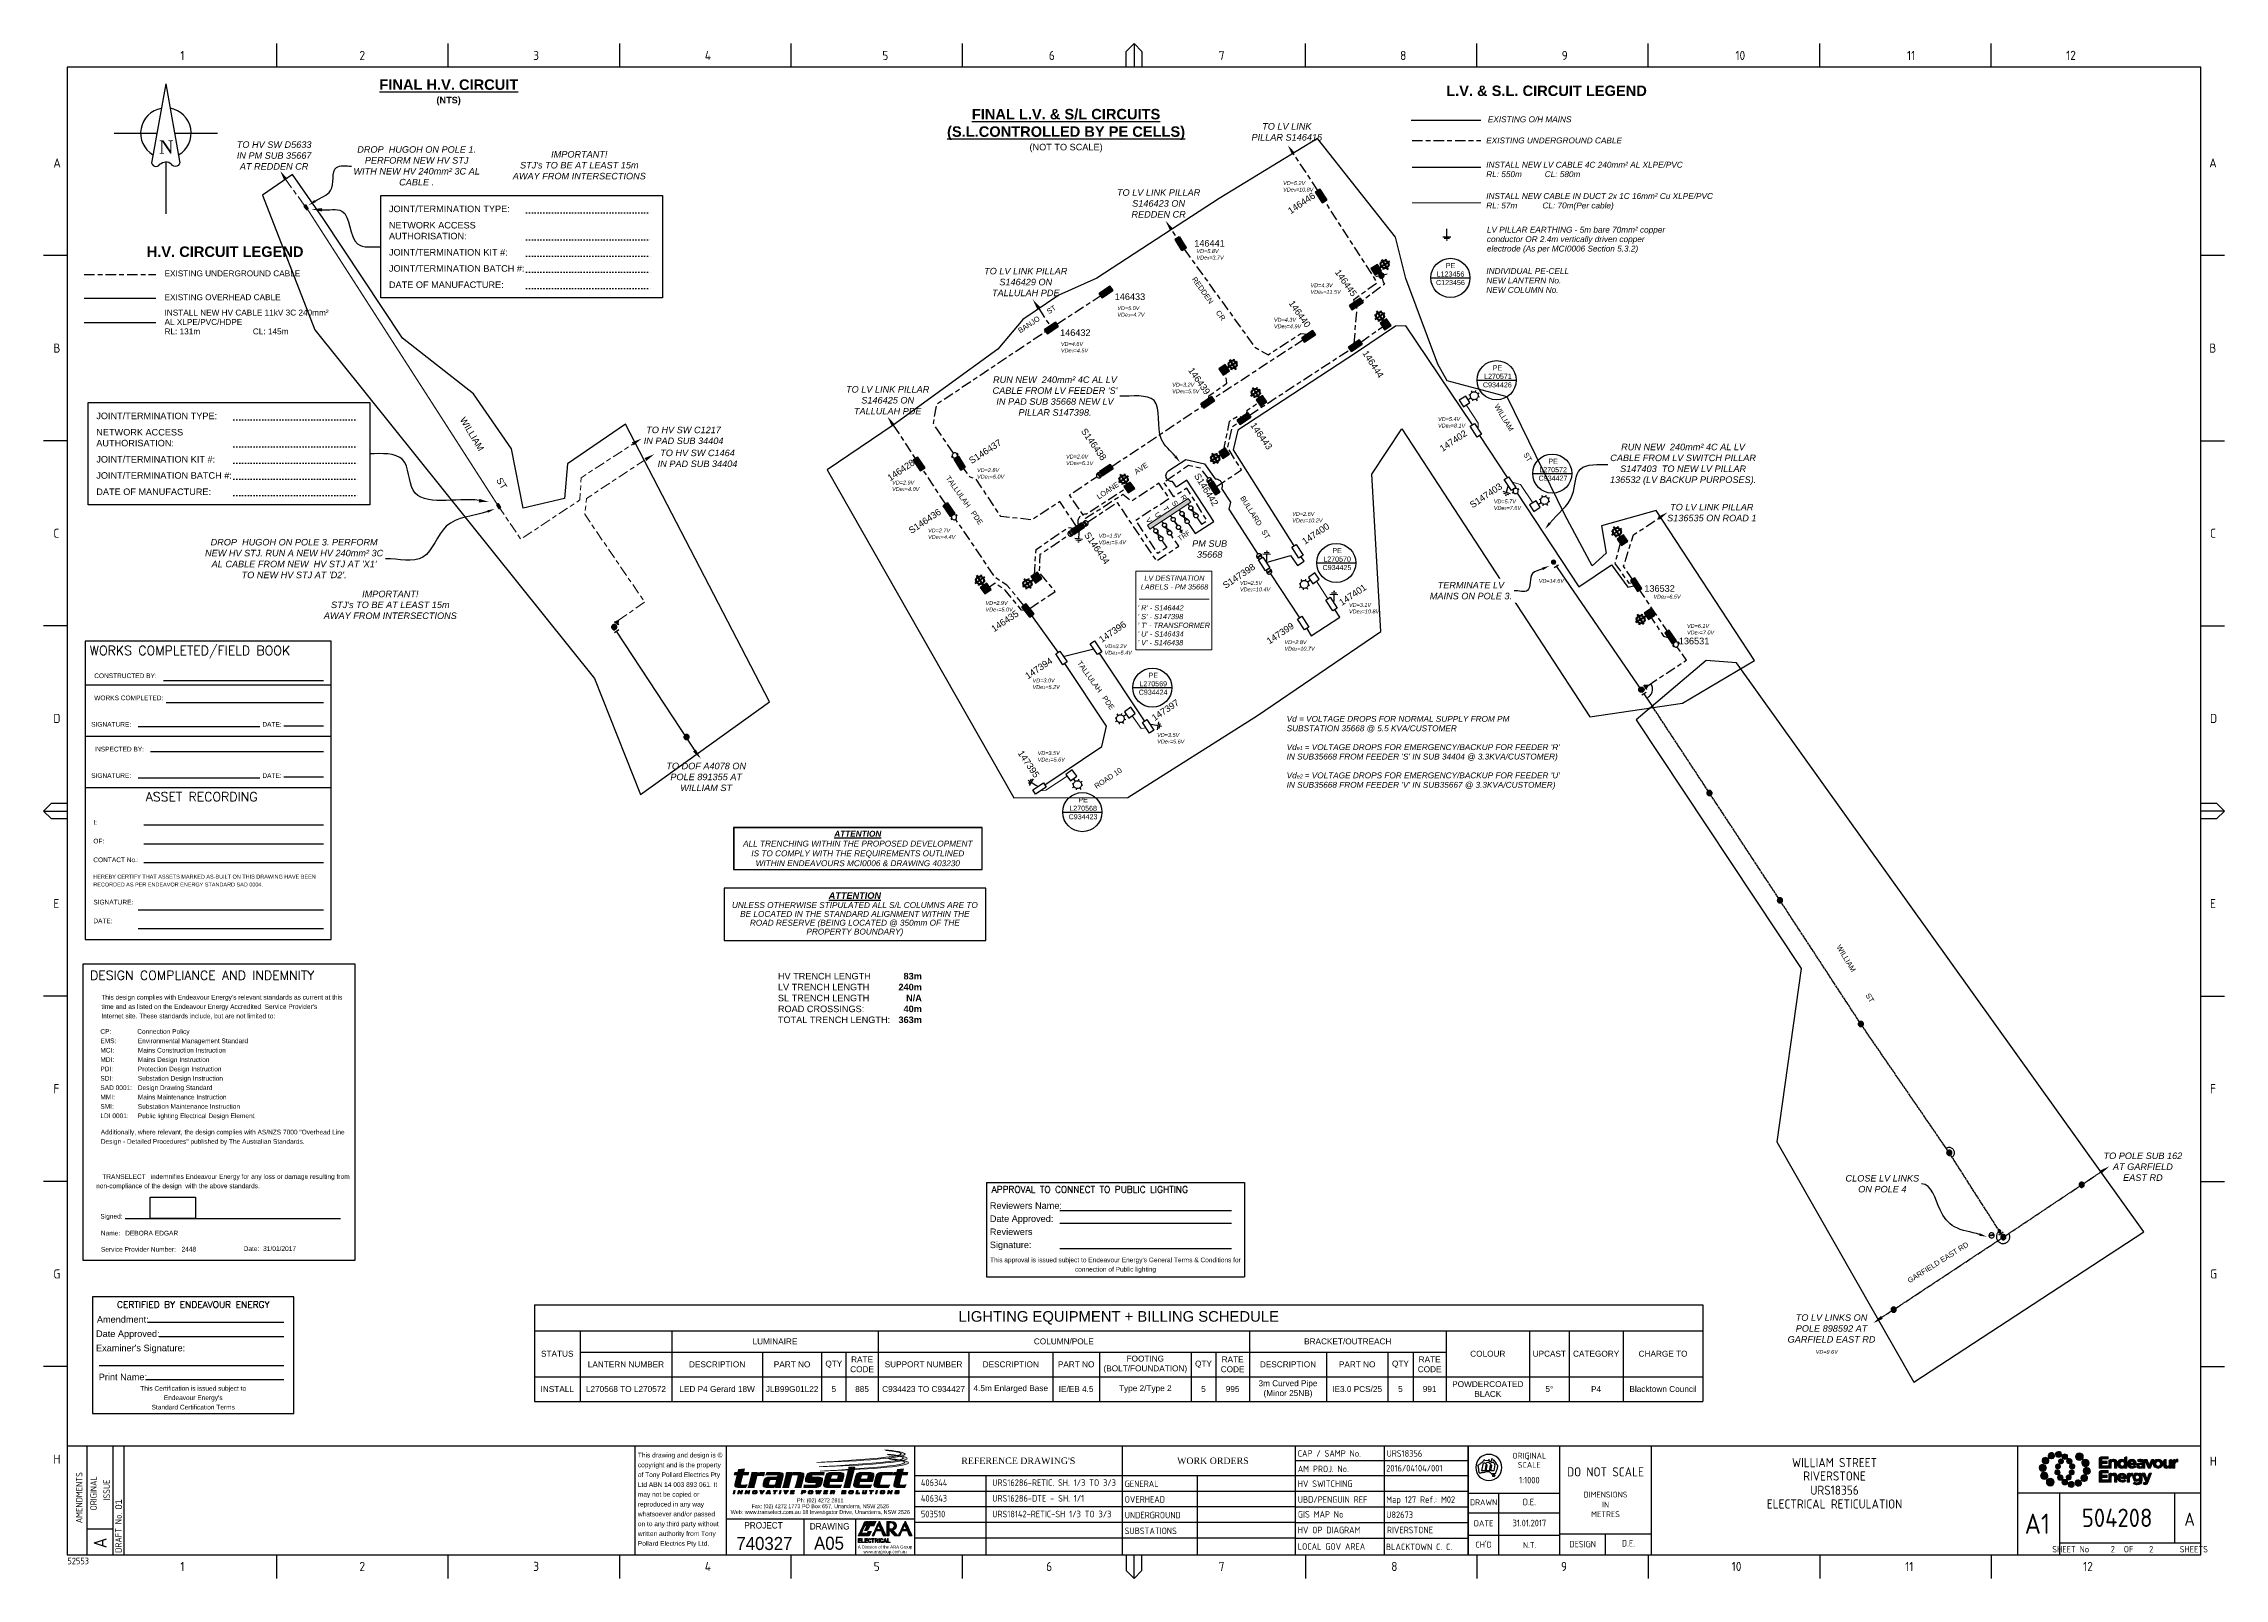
# Paper-space layout 'HV & LV CIRCUIT' of a CAD drawing. Header units: metres, sheet in millimetres. Extents: x -9 to 825, y -5 to 581.
# The model-space entities are those that its viewports show. They can reach past a viewport. Long polylines and large blocks are cut down to what shows.
import ezdxf
from ezdxf import colors
from ezdxf.entities.mleader import LeaderData, LeaderLine
from ezdxf.enums import TextEntityAlignment as Align
from ezdxf.math import Vec2, Vec3

# ---------------------------------------------------------------- set-up
doc = ezdxf.new("R2010")
doc.units = ezdxf.units.M
for name, pattern in [('Cable Exist OH', [1, 1, 0]), ('Cable Exist UG', [8.2, 4, -1.2, 1.8, -1.2]), ('Cable New OH', [6, 4, -2]), ('DOT', [0.25, 0, -0.25]), ('DOTX2', [0.5, 0, -0.5])]:
    doc.linetypes.add(name, pattern=pattern)
for name, color, linetype in [('_User SL New', 7, 'Continuous'), ('_User_HV_Exist', 7, 'Continuous'), ('_User_LV_Exist', 7, 'Continuous'), ('Equip_HV_NEW', 7, 'Continuous'), ('Equip_LV_NEW', 7, 'Continuous'), ('Equip_SP_HV_NEW', 7, 'Continuous'), ('Equip_SP_LV_NEW', 7, 'Continuous'), ('Mains_HV_EXT', 7, 'Continuous'), ('Mains_HV_NEW_Hardwired', 7, 'Continuous'), ('Mains_HV_NEW_U72', 7, 'Continuous'), ('Mains_LV_EXT', 7, 'Continuous'), ('Mains_LV_NEW_Hardwired', 7, 'Continuous'), ('Mains_LV_NEW_R6', 7, 'Continuous'), ('Mains_LV_NEW_T84', 7, 'Continuous'), ('Mains_SL_NEW_R6', 7, 'Continuous'), ('Notes', 7, 'Continuous'), ('Notes_HV_MISC', 7, 'Continuous'), ('Notes_LV_MISC', 7, 'Continuous'), ('Notes_SL_MISC', 7, 'Continuous'), ('Sub_LV_EXT', 7, 'Continuous'), ('Sub_SP_TR_HV_LV_SL_LS_EXT', 7, 'Continuous'), ('SupportsOH_SP_TR_HV_LV_SL_EXT', 7, 'Continuous'), ('SupportsUG_SP_EXT', 7, 'Continuous'), ('SupportsUG_SP_LV_EXT', 7, 'Continuous'), ('SupportsUG_SP_LV_NEW', 7, 'Continuous')]:
    doc.layers.add(name, color=color, linetype=linetype)
doc.layers.add('Features_HIDE', color=1, linetype='Continuous', plot=False)
doc.layers.add('Viewports', color=6, linetype='Continuous', plot=False)
doc.styles.add('ARIAL', font='arial.ttf', dxfattribs={"height": 2})
doc.styles.add('COLUMN_LABEL', font='arial.ttf')
doc.styles.add('Elec', font='romand__.ttf')
doc.styles.add('iecARIAL', font='arial.ttf', dxfattribs={"height": 2})
doc.styles.add('iecISOCP', font='isocp.shx')
doc.styles.add('iecNAME', font='times.ttf')
doc.styles.add('iecTimesNewRoman', font='times.ttf')
doc.styles.add('IESYMBOL1', font='isocp.shx')
doc.styles.add('POLE_LABEL', font='arial.ttf')
doc.styles.add('RoadName', font='arial.ttf', dxfattribs={"height": 2.5})
doc.styles.add('SL_LABEL', font='arial.ttf')
doc.styles.get("Standard").update_dxf_attribs({"font": 'arial.ttf'})
doc.linetypes.add('Cable 1', pattern='A,7,-3,["//",Standard,S=1.5,R=0,X=-2.1,Y=-0.7],-0.001', length=10.001)
doc.linetypes.add('Cable 4', pattern='A,5.25,-0.1,["o",Standard,S=2,R=0,X=1.2,Y=-0.7],-4', length=9.35)
doc.linetypes.add('Cable New UG', pattern='A,7,-0.25,["x",Standard,S=2,R=0,X=0.2,Y=-0.8],-2.1', length=9.35)
doc.linetypes.add('Cable Rem', pattern='A,6.5,-0.001,["X",Standard,S=2.5,R=0,X=0,Y=-1.27],-0.001', length=6.502)
doc.linetypes.add('IE Trench HV', pattern='A,7,-0.2,["/",Standard,S=3,R=0,X=0.6,Y=-1.4],-2.5', length=9.7)
doc.linetypes.add('IECLROUO1', pattern='A,7,-0.7,[133,ltypeshp.shx,S=0.5,R=0,X=-0.3,Y=-0.1],-1.2', length=8.9)
picture_1 = doc.add_image_def('image1.bmp', size_in_pixel=(184, 86))

psp = doc.layouts.new('HV & LV CIRCUIT')

# ---------------------------------------------------------------- texts
at = {"layer": 'Notes', "color": 7, "insert": (111.69, 567.42), "char_height": 4, "width": 68.3093, "attachment_point": 1, "style": 'iecARIAL'}
psp.add_mtext('\\pi7.8764;{\\fArial|b1|i0|c0|p34;\\LFINAL H.V. CIRCUIT \\P\\pi29.681;\\H0.625x;\\l(NTS)}', dxfattribs=at)
at = {"layer": 'Notes', "linetype": 'Continuous', "attachment_point": 5, "style": 'iecARIAL'}
for s, insert, char_height, width in [('{\\fArial|b1|i0|c0|p34;L.V. & S.L. CIRCUIT LEGEND}', (565.57, 563.03), 4, 103.5658), ('{\\fArial|b1|i0|c0|p34;\\H0.8x;\\LFINAL L.V. & S/L CIRCUITS \\P(S.L.CONTROLLED BY PE CELLS)\\l \\P\\fArial|b0|i0|c0|p34;\\H0.625x;(NOT TO SCALE)}', (381.97, 547.84), 5, 104.0026), ('{\\fArial|b1|i0|c0|p34;H.V. CIRCUIT LEGEND}', (60.61, 501.55), 4, 103.5658)]:
    psp.add_mtext(s, dxfattribs=dict(at, insert=insert, char_height=char_height, width=width))
at = {"layer": 'Notes', "attachment_point": 5}
for s, width, gutter_width, heights, insert, char_height in [('{\\fArial|b0|i1|c0|p34;TO LV LINK PILLAR S146415}', 30.5061, 4, [11.81], (466.33, 547.35), 2.5), ('{\\fArial|b0|i1|c0|p34;TO HV SW D5633 IN PM SUB 35667 AT REDDEN CR}', 31.2433, 2.8, [14.43], (79.34, 538.31), 2.5), ('{\\fArial|b0|i1|c0|p34;TO LV LINK PILLAR S146423 ON REDDEN CR}', 34.8706, 4, [11.13], (417.34, 520), 2.5), ('{\\fArial|b0|i1|c0|p34;TO LV LINK PILLAR S146429 ON TALLULAH PDE}', 34.8706, 4, [11.13], (366.57, 489.97), 2.5), ('{\\fArial|b0|i1|c0|p34;TO LV LINK PILLAR S146425 ON TALLULAH PDE}', 34.8706, 4, [11.13], (313.81, 444.8), 2.5), ('{\\fArial|b0|i1|c0|p34;TO HV SW C1217 IN PAD SUB 34404}', 32.8069, 4, [14.45], (235.81, 431.38), 2.5), ('{\\fArial|b0|i1|c0|p34;TO HV SW C1464 IN PAD SUB 34404}', 32.8069, 4, [14.45], (241.14, 422.6), 2.5), ('{\\fArial|b0|i1|c0|p34;TO LV LINK PILLAR S136535 ON ROAD 1}', 44.2859, 4, [12.74], (628.73, 401.88), 2.5), ('{\\fArial|b0|i1|c0|p34;\\H0.66667x;PM SUB \\H1x;35668}', 18.3229, 0, [11.85], (436.84, 387.96), 3.75), ('{\\fArial|b0|i1|c0|p34;TO DOF A4078 ON POLE 891355 AT WILLIAM ST}', 31.2433, 2.8, [12.65], (244.45, 300.87), 2.5), ('{\\fArial|b0|i1|c0|p34;TO POLE SUB 162 AT GARFIELD EAST RD}', 30.6148, 4, [11.29], (793.47, 151.94), 2.5), ('{\\fArial|b0|i1|c0|p34;TO LV LINKS ON POLE 898592 AT GARFIELD EAST RD}', 35.0389, 4, [11.29], (674.49, 90.13), 2.5)]:
    psp.add_mtext_dynamic_manual_height_columns(s, width=width, gutter_width=gutter_width, heights=heights, dxfattribs=dict(at, insert=insert, char_height=char_height))
at = {"layer": 'Notes', "char_height": 2.25, "attachment_point": 4, "line_spacing_factor": 0.96, "style": 'ARIAL'}
for s, insert, width in [('{\\fArial|b0|i1|c0|p34;EXISTING O/H MAINS}', (543.15, 552.15), 100), ('{\\fArial|b0|i1|c0|p34;EXISTING UNDERGROUND CABLE}', (542.53, 544.06), 100), ('{\\fArial|b0|i1|c0|p34;INSTALL NEW LV CABLE 4C 240mm² AL XLPE/PVC\\P\\pt33.75;RL: 550m          CL: 580m}', (542.53, 532.98), 77.1136), ('{\\fArial|b0|i1|c0|p34;INSTALL NEW CABLE IN DUCT 2x 1C 16mm² Cu XLPE/PVC\\P\\pt33.75;RL: 57m           CL: 70m(Per cable)}', (542.53, 520.69), 91.4958), ('{\\fArial|b0|i1|c0|p34;LV PILLAR EARTHING - 5m bare 70mm² copper conductor OR 2.4m vertically driven copper electrode (As per MCI0006 Section 5.3.2)}', (542.78, 506.03), 68.1224), ('EXISTING UNDERGROUND CABLE', (37.46, 493.26), 57.0002), ('{\\fArial|b0|i1|c0|p34;INDIVIDUAL PE-CELL\\PNEW LANTERN No.\\H1.0716x; \\H0.93317x;\\PNEW COLUMN No.\\H1.0637x; }', (542.57, 490.56), 38.5482), ('EXISTING OVERHEAD CABLE', (37.46, 484.16), 57.0002), ('INSTALL NEW HV CABLE 11kV 3C 240mm² AL XLPE/PVC/HDPE\\P\\pt33.75;RL: 131m^ICL: 145m', (37.46, 474.7), 63.2029), ("{\\fArial|b0|i1|c0|p34;Vd = VOLTAGE DROPS FOR NORMAL SUPPLY FROM PM SUBSTATION 35668 @ 5.5 KVA/CUSTOMER\\P\\PVd\\H0.66667x;e1\\H1.2x; \\H1.25x;= VOLTAGE DROPS FOR EMERGENCY/BACKUP FOR FEEDER 'R' IN SUB35668 FROM FEEDER 'S' IN SUB 34404 @ 3.3KVA/CUSTOMER)\\P\\PVd\\H0.66667x;e2\\H1.2x; \\H1.25x;= \\H0.99999x;VOLTAGE DROPS FOR EMERGENCY/BACKUP FOR FEEDER 'U' IN SUB35668 FROM FEEDER 'V' IN SUB35667 @ 3.3KVA/CUSTOMER)}", (466.27, 310.13), 105.0202)]:
    psp.add_mtext(s, dxfattribs=dict(at, insert=insert, width=width))
at = {"layer": 'Notes', "insert": (409.37, 377.84), "char_height": 2, "attachment_point": 1, "style": 'iecARIAL'}
psp.add_mtext_dynamic_manual_height_columns("\\pi2.5144;{\\fArial|b0|i1|c0|p34;LV DESTINATION \\P\\pi1.1488;LABELS - PM 35668\\P\\pi6.9313;\\H1.4x;\\L             \\l\\P\\pi0;\\H0.71429x;' R' - S146442\\P' S' - S147398\\P' T' - TRANSFORMER\\P' U' - S146434\\P' V' - S146438}", width=27.9906, gutter_width=6.97, heights=[35.25], dxfattribs=at)
at = {"layer": 'Notes_LV_MISC', "linetype": 'Cable 1', "lineweight": 0, "char_height": 1.5, "width": 10.5462, "attachment_point": 1, "style": 'iecARIAL'}
for s, insert in [('{\\fArial|b0|i1|c0|p34;VD=5.2V\\PVDe\\H0.66667x;5\\H1.5x;=10.8V}', (464.92, 528.55)), ('{\\fArial|b0|i1|c0|p34;VD=5.8V\\PVDe\\H0.66667x;8\\H1.5x;=3.7V}', (431.81, 502.57)), ('{\\fArial|b0|i1|c0|p34;VD=4.3V\\PVDe\\H0.66667x;5\\H1.5x;=11.5V}', (475.39, 489.49)), ('{\\fArial|b0|i1|c0|p34;VD=5.0V\\PVDe\\H0.66667x;3\\H1.5x;=4.7V}', (401.56, 480.75)), ('{\\fArial|b0|i1|c0|p34;VD=4.3V\\PVDe\\H0.66667x;8\\H1.5x;=4.9V}', (461.41, 476.31)), ('{\\fArial|b0|i1|c0|p34;VD=4.6V\\PVDe\\H0.66667x;3\\H1.5x;=4.5V}', (380.01, 467.08)), ('{\\fArial|b0|i1|c0|p34;VD=3.2V\\PVDe\\H0.66667x;8\\H1.5x;=5.5V}', (422.52, 451.5)), ('{\\fArial|b0|i1|c0|p34;VD=5.4V\\PVDe\\H0.66667x;2\\H1.5x;=8.1V}', (524.12, 438.37)), ('{\\fArial|b0|i1|c0|p34;VD=2.8V\\PVDe\\H0.66667x;1\\H1.5x;=6.0V}', (347.96, 418.86)), ('{\\fArial|b0|i1|c0|p34;VD=2.0V\\PVDe\\H0.66667x;8\\H1.5x;=6.1V}', (381.97, 424.03)), ('{\\fArial|b0|i1|c0|p34;VD=2.9V\\PVDe\\H0.66667x;1\\H1.5x;=4.0V}', (315.5, 414.11)), ('{\\fArial|b0|i1|c0|p34;VD=2.6V\\PVDe\\H0.66667x;2\\H1.5x;=10.2V}', (468.41, 402.13)), ('{\\fArial|b0|i1|c0|p34;VD=5.7V\\PVDe\\H0.66667x;2\\H1.5x;=7.6V}', (545.44, 406.9)), ('{\\fArial|b0|i1|c0|p34;VD=2.7V\\PVDe\\H0.66667x;1\\H1.5x;=4.4V}', (329.24, 395.8)), ('{\\fArial|b0|i1|c0|p34;VD=1.5V\\PVDe\\H0.66667x;1\\H1.5x;=5.4V}', (394.45, 393.78)), ('{\\fArial|b0|i1|c0|p34;VD=2.5V\\PVDe\\H0.66667x;2\\H1.5x;=10.4V}', (448.42, 375.78)), ('{\\fArial|b0|i1|c0|p34;VD=2.9V\\PVDe\\H0.66667x;1\\H1.5x;=5.0V}', (351.21, 368.11)), ('{\\fArial|b0|i1|c0|p34;VD=3.1V\\PVDe\\H0.66667x;2\\H1.5x;=10.8V}', (490.09, 367.37)), ('{\\fArial|b0|i1|c0|p34;VDe\\H0.66667x;2\\H1.5x;=6.5V}', (606.44, 370.5)), ('{\\fArial|b0|i1|c0|p34;VD=6.1V\\PVDe\\H0.66667x;2\\H1.5x;=7.0V}', (619.25, 359.32)), ('{\\fArial|b0|i1|c0|p34;VD=3.2V\\PVDe\\H0.66667x;1\\H1.5x;=5.4V}', (396.72, 351.59)), ('{\\fArial|b0|i1|c0|p34;VD=2.8V\\PVDe\\H0.66667x;2\\H1.5x;=10.7V}', (465.43, 353.13)), ('{\\fArial|b0|i1|c0|p34;VD=3.0V\\PVDe\\H0.66667x;1\\H1.5x;=5.2V}', (369.18, 338.49)), ('{\\fArial|b0|i1|c0|p34;VD=3.5V\\PVDe\\H0.66667x;1\\H1.5x;=5.6V}', (416.78, 317.66)), ('{\\fArial|b0|i1|c0|p34;VD=3.5V\\PVDe\\H0.66667x;1\\H1.5x;=5.6V}', (371.12, 310.78)), ('{\\fArial|b0|i1|c0|p34;VD=9.6V}', (668.45, 81.96))]:
    psp.add_mtext(s, dxfattribs=dict(at, insert=insert))
at = {"layer": 'Notes_SL_MISC', "color": 7, "char_height": 1.944, "width": 12.5527, "attachment_point": 1, "style": 'iecARIAL'}
for s, insert in [('\\pi4.6426;PE\\P\\pi1.1518;L123456\\P\\pi0.89453;C123456', (522.45, 497.25)), ('\\pi4.6426;PE\\P\\pi1.3388;L270571\\P\\pi0.89453;C934426', (540.38, 458.16)), ('\\pi4.6426;PE\\P\\pi1.1544;L270570\\P\\pi0.88658;C934425', (479.1, 388.34)), ('\\pi4.6426;PE\\P\\pi1.1491;L270569\\P\\pi0.89785;C934424', (408.84, 340.7)), ('\\pi4.6426;PE\\P\\pi1.1491;L270568\\P\\pi0.89387;C934423', (382.06, 293.12))]:
    psp.add_mtext(s, dxfattribs=dict(at, insert=insert))

msp = doc.modelspace()

# ---------------------------------------------------------------- texts
at = {"layer": 'Equip_LV_NEW', "char_height": 2, "width": 1.1319, "attachment_point": 1, "rotation": 303.44283, "style": 'iecARIAL'}
for s, insert in [('T', (302540.15, 6272510.18)), ('S', (302543.54, 6272512.32)), ('R', (302546.9, 6272514.55)), ('V', (302533.63, 6272505.77)), ('U', (302536.99, 6272508)), ('S', (302650.08, 6272411.59)), ('R', (302653.44, 6272413.81)), ('V', (302640.17, 6272405.04)), ('U', (302643.53, 6272407.27)), ('T', (302646.69, 6272409.45))]:
    msp.add_mtext(s, dxfattribs=dict(at, insert=insert))
at = {"layer": 'Notes_HV_MISC', "lineweight": 0, "style": 'RoadName'}
msp.add_text('WILLIAM             ST', height=2.5, rotation=301.01272, dxfattribs=at).set_placement((302783.35, 6272408.96), align=Align.MIDDLE_CENTER)
at = {"layer": 'Notes_LV_MISC', "lineweight": 0, "style": 'RoadName'}
for s, rotation, p in [('REDDEN     CR', 305.56222, (302662.72, 6272488.42)), ('WILLIAM             ST', 301.01272, (302779.05, 6272437.15)), ('BULLARD   ST', 302.12292, (302680.48, 6272404.88)), ('WILLIAM             ST', 301.01272, (302916.68, 6272231.46)), ('GARFIELD EAST RD', 32.0797, (302948.23, 6272121.15))]:
    msp.add_text(s, height=2, rotation=rotation, dxfattribs=at).set_placement(p, align=Align.MIDDLE_CENTER)
at = {"layer": 'Notes_LV_MISC', "linetype": 'IE Trench HV', "char_height": 2, "attachment_point": 2, "style": 'RoadName'}
for s, insert, width, rotation in [('REDDEN       CR', (302567.52, 6272545.06), 37.4121, 33.65847), ('BALLINGER          AVE', (302627.41, 6272534.67), 37.4121, 303.42261), ('TALLULAH         PDE', (302526.8, 6272475.48), 37.4121, 303.83874), ('BANJO     ST', (302596.52, 6272481.48), 37.4121, 33.65847), ('LOANE          AVE', (302629.12, 6272419.68), 25.3014, 33.65847), ('ROAD 10', (302623.69, 6272306.08), 25.3014, 33.65847)]:
    msp.add_mtext(s, dxfattribs=dict(at, insert=insert, width=width, rotation=rotation))

# ---------------------------------------------------------------- blocks, each defined once
blk = doc.blocks.new('EE_LOGO')
h = blk.add_hatch(color=7)
edge = h.paths.add_edge_path()
edge.add_spline(control_points=[(-25.34, 1.94), (-26.08, 1.98), (-26.72, 1.41), (-26.77, 0.66), (-26.81, -0.09), (-26.24, -0.72), (-25.49, -0.77), (-24.74, -0.81), (-24.1, -0.24), (-24.06, 0.51), (-24.02, 1.25), (-24.59, 1.89), (-25.34, 1.94)], knot_values=[0, 0, 0, 0, 1, 1, 1, 2, 2, 2, 3, 3, 3, 4, 4, 4, 4], degree=3, periodic=0)
h = blk.add_hatch(color=7)
edge = h.paths.add_edge_path()
edge.add_spline(control_points=[(-23.73, 4.46), (-24.34, 4.81), (-25.13, 4.61), (-25.49, 3.99), (-25.85, 3.38), (-25.64, 2.59), (-25.03, 2.23), (-24.41, 1.87), (-23.63, 2.08), (-23.27, 2.69), (-22.91, 3.31), (-23.12, 4.1), (-23.73, 4.46)], knot_values=[0, 0, 0, 0, 1, 1, 1, 2, 2, 2, 3, 3, 3, 4, 4, 4, 4], degree=3, periodic=0)
h = blk.add_hatch(color=7)
edge = h.paths.add_edge_path()
edge.add_spline(control_points=[(-21.12, 5.87), (-21.48, 6.44), (-22.24, 6.61), (-22.81, 6.24), (-23.37, 5.88), (-23.54, 5.12), (-23.17, 4.55), (-22.81, 3.98), (-22.05, 3.82), (-21.48, 4.19), (-20.92, 4.55), (-20.75, 5.31), (-21.12, 5.87)], knot_values=[0, 0, 0, 0, 1, 1, 1, 2, 2, 2, 3, 3, 3, 4, 4, 4, 4], degree=3, periodic=0)
h = blk.add_hatch(color=7)
edge = h.paths.add_edge_path()
edge.add_spline(control_points=[(-19.43, 2.06), (-19.94, 2.17), (-20.44, 1.84), (-20.55, 1.33), (-20.66, 0.82), (-20.34, 0.32), (-19.83, 0.21), (-19.32, 0.1), (-18.81, 0.42), (-18.71, 0.93), (-18.59, 1.44), (-18.92, 1.95), (-19.43, 2.06)], knot_values=[0, 0, 0, 0, 1, 1, 1, 2, 2, 2, 3, 3, 3, 4, 4, 4, 4], degree=3, periodic=0)
h = blk.add_hatch(color=7)
edge = h.paths.add_edge_path()
edge.add_spline(control_points=[(-18.27, 5.87), (-18.34, 6.5), (-18.91, 6.97), (-19.54, 6.9), (-20.18, 6.84), (-20.65, 6.27), (-20.58, 5.63), (-20.52, 4.99), (-19.95, 4.53), (-19.31, 4.59), (-18.67, 4.66), (-18.21, 5.23), (-18.27, 5.87)], knot_values=[0, 0, 0, 0, 1, 1, 1, 2, 2, 2, 3, 3, 3, 4, 4, 4, 4], degree=3, periodic=0)
h = blk.add_hatch(color=7)
edge = h.paths.add_edge_path()
edge.add_spline(control_points=[(-15.91, 4.86), (-15.91, 4.26), (-16.4, 3.77), (-17, 3.77), (-17.6, 3.77), (-18.08, 4.26), (-18.08, 4.86), (-18.08, 5.46), (-17.6, 5.95), (-17, 5.95), (-16.4, 5.95), (-15.91, 5.46), (-15.91, 4.86)], knot_values=[0, 0, 0, 0, 1, 1, 1, 2, 2, 2, 3, 3, 3, 4, 4, 4, 4], degree=3, periodic=0)
edge = h.paths.add_edge_path()
edge.add_spline(control_points=[(-18.29, 3.97), (-18.8, 4.08), (-19.3, 3.76), (-19.41, 3.25), (-19.52, 2.74), (-19.2, 2.23), (-18.69, 2.12), (-18.18, 2.01), (-17.67, 2.33), (-17.56, 2.84), (-17.45, 3.35), (-17.78, 3.86), (-18.29, 3.97)], knot_values=[0, 0, 0, 0, 1, 1, 1, 2, 2, 2, 3, 3, 3, 4, 4, 4, 4], degree=3, periodic=0)
h = blk.add_hatch(color=7)
edge = h.paths.add_edge_path()
edge.add_spline(control_points=[(-14.59, 2.36), (-14.16, 2.75), (-14.12, 3.41), (-14.51, 3.84), (-14.89, 4.27), (-15.55, 4.31), (-15.99, 3.93), (-16.42, 3.54), (-16.46, 2.88), (-16.07, 2.45), (-15.69, 2.01), (-15.02, 1.98), (-14.59, 2.36)], knot_values=[0, 0, 0, 0, 1, 1, 1, 2, 2, 2, 3, 3, 3, 4, 4, 4, 4], degree=3, periodic=0)
edge = h.paths.add_edge_path()
edge.add_spline(control_points=[(-15.91, 4.86), (-15.91, 4.26), (-16.4, 3.77), (-17, 3.77), (-17.6, 3.77), (-18.08, 4.26), (-18.08, 4.86), (-18.08, 5.46), (-17.6, 5.95), (-17, 5.95), (-16.4, 5.95), (-15.91, 5.46), (-15.91, 4.86)], knot_values=[0, 0, 0, 0, 1, 1, 1, 2, 2, 2, 3, 3, 3, 4, 4, 4, 4], degree=3, periodic=0)
h = blk.add_hatch(color=7)
edge = h.paths.add_edge_path()
edge.add_spline(control_points=[(-15.91, 4.86), (-15.91, 4.26), (-16.4, 3.77), (-17, 3.77), (-17.6, 3.77), (-18.08, 4.26), (-18.08, 4.86), (-18.08, 5.46), (-17.6, 5.95), (-17, 5.95), (-16.4, 5.95), (-15.91, 5.46), (-15.91, 4.86)], knot_values=[0, 0, 0, 0, 1, 1, 1, 2, 2, 2, 3, 3, 3, 4, 4, 4, 4], degree=3, periodic=0)
edge = h.paths.add_edge_path(flags=16)
edge.add_spline(control_points=[(-15.91, 4.86), (-15.91, 4.26), (-16.4, 3.77), (-17, 3.77), (-17.6, 3.77), (-18.08, 4.26), (-18.08, 4.86), (-18.08, 5.46), (-17.6, 5.95), (-17, 5.95), (-16.4, 5.95), (-15.91, 5.46), (-15.91, 4.86)], knot_values=[0, 0, 0, 0, 1, 1, 1, 2, 2, 2, 3, 3, 3, 4, 4, 4, 4], degree=3, periodic=0)
h = blk.add_hatch(color=7)
edge = h.paths.add_edge_path()
edge.add_spline(control_points=[(-13.94, 0.18), (-13.41, 0.32), (-13.09, 0.87), (-13.23, 1.4), (-13.37, 1.93), (-13.92, 2.25), (-14.45, 2.11), (-14.98, 1.97), (-15.3, 1.42), (-15.16, 0.89), (-15.02, 0.36), (-14.47, 0.04), (-13.94, 0.18)], knot_values=[0, 0, 0, 0, 1, 1, 1, 2, 2, 2, 3, 3, 3, 4, 4, 4, 4], degree=3, periodic=0)
h = blk.add_hatch(color=7)
edge = h.paths.add_edge_path()
edge.add_spline(control_points=[(-9.93, 4.86), (-9.93, 4.03), (-10.61, 3.35), (-11.44, 3.35), (-12.28, 3.35), (-12.95, 4.03), (-12.95, 4.86), (-12.95, 5.69), (-12.28, 6.37), (-11.44, 6.37), (-10.61, 6.37), (-9.93, 5.69), (-9.93, 4.86)], knot_values=[0, 0, 0, 0, 1, 1, 1, 2, 2, 2, 3, 3, 3, 4, 4, 4, 4], degree=3, periodic=0)
h = blk.add_hatch(color=7)
edge = h.paths.add_edge_path()
edge.add_spline(control_points=[(-8.55, 1.13), (-7.83, 1.45), (-7.5, 2.29), (-7.82, 3.01), (-8.14, 3.73), (-8.98, 4.06), (-9.7, 3.74), (-10.42, 3.42), (-10.75, 2.58), (-10.43, 1.86), (-10.11, 1.14), (-9.27, 0.81), (-8.55, 1.13)], knot_values=[0, 0, 0, 0, 1, 1, 1, 2, 2, 2, 3, 3, 3, 4, 4, 4, 4], degree=3, periodic=0)
h = blk.add_hatch(color=7)
edge = h.paths.add_edge_path()
edge.add_spline(control_points=[(-8.66, -1.92), (-7.91, -1.96), (-7.27, -1.39), (-7.23, -0.64), (-7.19, 0.1), (-7.76, 0.74), (-8.51, 0.78), (-9.25, 0.83), (-9.89, 0.26), (-9.94, -0.49), (-9.98, -1.24), (-9.41, -1.88), (-8.66, -1.92)], knot_values=[0, 0, 0, 0, 1, 1, 1, 2, 2, 2, 3, 3, 3, 4, 4, 4, 4], degree=3, periodic=0)
h = blk.add_hatch(color=7)
edge = h.paths.add_edge_path()
edge.add_spline(control_points=[(-3.85, 0.44), (-3.85, 0.44), (-3.85, 4.25), (-3.85, 4.3), (-3.85, 4.35), (-3.85, 4.86), (-3.29, 4.86), (-2.74, 4.86), (-0.49, 4.86), (-0.49, 4.86), (-0.49, 4.86), (-0.49, 4), (-0.49, 4), (-0.49, 4), (-2.89, 4), (-2.89, 4), (-2.89, 4), (-2.89, 3.1), (-2.89, 3.1), (-2.89, 3.1), (-0.8, 3.1), (-0.8, 3.1), (-0.8, 3.1), (-0.8, 2.23), (-0.8, 2.23), (-0.8, 2.23), (-2.89, 2.23), (-2.89, 2.23), (-2.89, 2.23), (-2.89, 1.31), (-2.89, 1.31), (-2.89, 1.31), (-0.49, 1.31), (-0.49, 1.31), (-0.49, 1.31), (-0.49, 0.44), (-0.49, 0.44), (-0.49, 0.44), (-3.85, 0.44), (-3.85, 0.44)], knot_values=[0, 0, 0, 0, 1, 1, 1, 2, 2, 2, 3, 3, 3, 4, 4, 4, 5, 5, 5, 6, 6, 6, 7, 7, 7, 8, 8, 8, 9, 9, 9, 10, 10, 10, 11, 11, 11, 12, 12, 12, 13, 13, 13, 13], degree=3, periodic=0)
h = blk.add_hatch(color=7)
edge = h.paths.add_edge_path()
edge.add_spline(control_points=[(1.94, 0.44), (1.94, 0.44), (1.94, 2.33), (1.94, 2.33), (1.94, 2.78), (1.73, 3.02), (1.36, 3.02), (1, 3.02), (0.76, 2.78), (0.76, 2.33), (0.76, 2.33), (0.76, 0.44), (0.76, 0.44), (0.76, 0.44), (-0.2, 0.44), (-0.2, 0.44), (-0.2, 0.44), (-0.2, 3.21), (-0.2, 3.27), (-0.2, 3.33), (-0.2, 3.82), (0.36, 3.82), (0.76, 3.82), (0.76, 3.82), (0.76, 3.82), (0.76, 3.82), (0.76, 3.35), (0.76, 3.35), (0.98, 3.63), (1.27, 3.89), (1.75, 3.89), (2.48, 3.89), (2.9, 3.41), (2.9, 2.63), (2.9, 2.63), (2.9, 0.44), (2.9, 0.44), (2.9, 0.44), (1.94, 0.44), (1.94, 0.44)], knot_values=[0, 0, 0, 0, 1, 1, 1, 2, 2, 2, 3, 3, 3, 4, 4, 4, 5, 5, 5, 6, 6, 6, 7, 7, 7, 8, 8, 8, 9, 9, 9, 10, 10, 10, 11, 11, 11, 12, 12, 12, 13, 13, 13, 13], degree=3, periodic=0)
h = blk.add_hatch(color=7)
edge = h.paths.add_edge_path(flags=16)
edge.add_spline(control_points=[(5.8, 2.13), (5.8, 2.69), (5.43, 3.07), (4.98, 3.07), (4.53, 3.07), (4.15, 2.7), (4.15, 2.13), (4.15, 2.13), (4.15, 2.12), (4.15, 2.12), (4.15, 1.56), (4.53, 1.19), (4.98, 1.19), (5.43, 1.19), (5.8, 1.56), (5.8, 2.12), (5.8, 2.12), (5.8, 2.13), (5.8, 2.13)], knot_values=[0, 0, 0, 0, 1, 1, 1, 2, 2, 2, 3, 3, 3, 4, 4, 4, 5, 5, 5, 6, 6, 6, 6], degree=3, periodic=0)
edge = h.paths.add_edge_path()
edge.add_spline(control_points=[(5.79, 0.44), (5.79, 0.44), (5.79, 0.92), (5.79, 0.92), (5.55, 0.6), (5.23, 0.37), (4.73, 0.37), (3.94, 0.37), (3.19, 0.99), (3.19, 2.12), (3.19, 2.12), (3.19, 2.13), (3.19, 2.13), (3.19, 3.26), (3.93, 3.88), (4.73, 3.88), (5.24, 3.88), (5.56, 3.65), (5.79, 3.38), (5.79, 3.38), (5.79, 4.27), (5.79, 4.3), (5.79, 4.34), (5.79, 4.86), (6.34, 4.86), (6.73, 4.86), (6.75, 4.86), (6.75, 4.86), (6.75, 4.86), (6.75, 0.44), (6.75, 0.44), (6.75, 0.44), (5.79, 0.44), (5.79, 0.44)], knot_values=[0, 0, 0, 0, 1, 1, 1, 2, 2, 2, 3, 3, 3, 4, 4, 4, 5, 5, 5, 6, 6, 6, 7, 7, 7, 8, 8, 8, 9, 9, 9, 10, 10, 10, 11, 11, 11, 11], degree=3, periodic=0)
h = blk.add_hatch(color=7)
edge = h.paths.add_edge_path()
edge.add_spline(control_points=[(8.69, 3.89), (7.7, 3.89), (7.01, 3.09), (7.01, 2.13), (7.01, 2.13), (7.01, 2.12), (7.01, 2.12), (7.01, 1.08), (7.77, 0.37), (8.78, 0.37), (9.39, 0.37), (9.85, 0.61), (10.16, 1), (10.16, 1), (9.62, 1.48), (9.62, 1.48), (9.35, 1.24), (9.12, 1.14), (8.79, 1.14), (8.33, 1.13), (8, 1.49), (7.95, 1.86), (7.91, 2.18), (7.93, 2.29), (7.95, 2.43), (8.02, 2.85), (8.29, 3.12), (8.69, 3.12), (9.09, 3.12), (9.34, 2.83), (9.4, 2.4), (9.4, 2.4), (8.14, 2.4), (8.14, 2.4), (8.14, 2.4), (8.12, 1.8), (8.64, 1.8), (9.17, 1.8), (10.32, 1.8), (10.32, 1.8), (10.33, 1.89), (10.34, 1.95), (10.34, 2.04), (10.34, 2.04), (10.34, 2.05), (10.34, 2.05), (10.34, 3.01), (9.82, 3.89), (8.69, 3.89)], knot_values=[0, 0, 0, 0, 1, 1, 1, 2, 2, 2, 3, 3, 3, 4, 4, 4, 5, 5, 5, 6, 6, 6, 7, 7, 7, 8, 8, 8, 9, 9, 9, 10, 10, 10, 11, 11, 11, 12, 12, 12, 13, 13, 13, 14, 14, 14, 15, 15, 15, 16, 16, 16, 16], degree=3, periodic=0)
h = blk.add_hatch(color=7)
edge = h.paths.add_edge_path(flags=16)
edge.add_spline(control_points=[(12.69, 1.8), (12.53, 1.88), (12.31, 1.93), (12.08, 1.93), (11.67, 1.93), (11.42, 1.77), (11.42, 1.46), (11.42, 1.46), (11.42, 1.45), (11.42, 1.45), (11.42, 1.19), (11.63, 1.04), (11.94, 1.04), (12.39, 1.04), (12.69, 1.29), (12.69, 1.63), (12.69, 1.63), (12.69, 1.8), (12.69, 1.8)], knot_values=[0, 0, 0, 0, 1, 1, 1, 2, 2, 2, 3, 3, 3, 4, 4, 4, 5, 5, 5, 6, 6, 6, 6], degree=3, periodic=0)
edge = h.paths.add_edge_path()
edge.add_spline(control_points=[(12.67, 0.44), (12.67, 0.44), (12.67, 0.81), (12.67, 0.81), (12.44, 0.55), (12.12, 0.38), (11.65, 0.38), (11.01, 0.38), (10.49, 0.74), (10.49, 1.41), (10.49, 1.41), (10.49, 1.42), (10.49, 1.42), (10.49, 2.16), (11.05, 2.5), (11.85, 2.5), (12.19, 2.5), (12.44, 2.45), (12.68, 2.37), (12.68, 2.37), (12.68, 2.42), (12.68, 2.42), (12.68, 2.82), (12.43, 3.07), (11.95, 3.07), (11.59, 3.07), (11.33, 3), (11.02, 2.89), (11.02, 2.89), (10.78, 3.62), (10.78, 3.62), (11.15, 3.78), (11.52, 3.89), (12.09, 3.89), (13.14, 3.89), (13.6, 3.35), (13.6, 2.43), (13.6, 2.43), (13.6, 0.44), (13.6, 0.44), (13.6, 0.44), (12.67, 0.44), (12.67, 0.44)], knot_values=[0, 0, 0, 0, 1, 1, 1, 2, 2, 2, 3, 3, 3, 4, 4, 4, 5, 5, 5, 6, 6, 6, 7, 7, 7, 8, 8, 8, 9, 9, 9, 10, 10, 10, 11, 11, 11, 12, 12, 12, 13, 13, 13, 14, 14, 14, 14], degree=3, periodic=0)
h = blk.add_hatch(color=7)
edge = h.paths.add_edge_path()
edge.add_spline(control_points=[(15.71, 0.44), (15.71, 0.44), (14.84, 0.44), (14.84, 0.44), (14.84, 0.44), (13.51, 3.83), (13.51, 3.83), (13.51, 3.83), (14.53, 3.83), (14.53, 3.83), (14.53, 3.83), (15.28, 1.58), (15.28, 1.58), (15.28, 1.58), (15.86, 3.3), (15.86, 3.3), (15.86, 3.3), (16.02, 3.83), (16.4, 3.83), (16.78, 3.83), (17.04, 3.83), (17.04, 3.83), (17.04, 3.83), (15.71, 0.44), (15.71, 0.44)], knot_values=[0, 0, 0, 0, 1, 1, 1, 2, 2, 2, 3, 3, 3, 4, 4, 4, 5, 5, 5, 6, 6, 6, 7, 7, 7, 8, 8, 8, 8], degree=3, periodic=0)
h = blk.add_hatch(color=7)
edge = h.paths.add_edge_path(flags=16)
edge.add_spline(control_points=[(19.52, 2.16), (19.52, 2.66), (19.16, 3.09), (18.63, 3.09), (18.08, 3.09), (17.75, 2.67), (17.75, 2.17), (17.75, 2.17), (17.75, 2.16), (17.75, 2.16), (17.75, 1.66), (18.11, 1.22), (18.64, 1.22), (19.19, 1.22), (19.52, 1.65), (19.52, 2.15), (19.52, 2.15), (19.52, 2.16), (19.52, 2.16)], knot_values=[0, 0, 0, 0, 1, 1, 1, 2, 2, 2, 3, 3, 3, 4, 4, 4, 5, 5, 5, 6, 6, 6, 6], degree=3, periodic=0)
edge = h.paths.add_edge_path()
edge.add_spline(control_points=[(18.63, 0.4), (17.58, 0.4), (16.8, 1.17), (16.8, 2.15), (16.8, 2.15), (16.8, 2.16), (16.8, 2.16), (16.8, 3.13), (17.59, 3.92), (18.64, 3.92), (19.69, 3.92), (20.46, 3.14), (20.46, 2.17), (20.46, 2.17), (20.46, 2.16), (20.46, 2.16), (20.46, 1.19), (19.68, 0.4), (18.63, 0.4)], knot_values=[0, 0, 0, 0, 1, 1, 1, 2, 2, 2, 3, 3, 3, 4, 4, 4, 5, 5, 5, 6, 6, 6, 6], degree=3, periodic=0)
h = blk.add_hatch(color=7)
edge = h.paths.add_edge_path()
edge.add_spline(control_points=[(22.86, 0.44), (22.86, 0.44), (22.86, 0.92), (22.86, 0.92), (22.64, 0.64), (22.36, 0.38), (21.87, 0.38), (21.15, 0.38), (20.72, 0.86), (20.72, 1.63), (20.72, 1.63), (20.72, 3.22), (20.72, 3.27), (20.72, 3.32), (20.72, 3.82), (21.28, 3.82), (21.68, 3.82), (21.68, 3.82), (21.68, 3.82), (21.68, 3.82), (21.68, 1.94), (21.68, 1.94), (21.68, 1.48), (21.9, 1.25), (22.26, 1.25), (22.63, 1.25), (22.86, 1.48), (22.86, 1.94), (22.86, 1.94), (22.86, 3.2), (22.86, 3.27), (22.86, 3.34), (22.87, 3.82), (23.42, 3.82), (23.82, 3.82), (23.82, 3.82), (23.82, 3.82), (23.82, 3.82), (23.82, 0.44), (23.82, 0.44), (23.82, 0.44), (22.86, 0.44), (22.86, 0.44)], knot_values=[0, 0, 0, 0, 1, 1, 1, 2, 2, 2, 3, 3, 3, 4, 4, 4, 5, 5, 5, 6, 6, 6, 7, 7, 7, 8, 8, 8, 9, 9, 9, 10, 10, 10, 11, 11, 11, 12, 12, 12, 13, 13, 13, 14, 14, 14, 14], degree=3, periodic=0)
h = blk.add_hatch(color=7)
edge = h.paths.add_edge_path()
edge.add_spline(control_points=[(26.09, 2.88), (25.46, 2.88), (25.06, 2.5), (25.06, 1.69), (25.06, 1.69), (25.06, 0.44), (25.06, 0.44), (25.06, 0.44), (24.1, 0.44), (24.1, 0.44), (24.1, 0.44), (24.1, 3.24), (24.1, 3.27), (24.1, 3.3), (24.1, 3.83), (24.66, 3.83), (25.22, 3.83), (25.06, 3.83), (25.06, 3.83), (25.06, 3.83), (25.06, 3.14), (25.06, 3.14), (25.26, 3.61), (25.58, 3.91), (26.14, 3.89), (26.14, 3.89), (26.14, 2.88), (26.14, 2.88), (26.14, 2.88), (26.09, 2.88), (26.09, 2.88)], knot_values=[0, 0, 0, 0, 1, 1, 1, 2, 2, 2, 3, 3, 3, 4, 4, 4, 5, 5, 5, 6, 6, 6, 7, 7, 7, 8, 8, 8, 9, 9, 9, 10, 10, 10, 10], degree=3, periodic=0)
h = blk.add_hatch(color=7)
edge = h.paths.add_edge_path()
edge.add_spline(control_points=[(-25.45, -1.11), (-26.17, -1.43), (-26.5, -2.27), (-26.18, -2.99), (-25.86, -3.71), (-25.02, -4.04), (-24.3, -3.72), (-23.58, -3.4), (-23.25, -2.56), (-23.57, -1.84), (-23.88, -1.12), (-24.72, -0.79), (-25.45, -1.11)], knot_values=[0, 0, 0, 0, 1, 1, 1, 2, 2, 2, 3, 3, 3, 4, 4, 4, 4], degree=3, periodic=0)
h = blk.add_hatch(color=7)
edge = h.paths.add_edge_path()
edge.add_spline(control_points=[(-24.06, -4.84), (-24.06, -4.01), (-23.39, -3.33), (-22.55, -3.33), (-21.72, -3.33), (-21.04, -4.01), (-21.04, -4.84), (-21.04, -5.68), (-21.72, -6.35), (-22.55, -6.35), (-23.39, -6.35), (-24.06, -5.68), (-24.06, -4.84)], knot_values=[0, 0, 0, 0, 1, 1, 1, 2, 2, 2, 3, 3, 3, 4, 4, 4, 4], degree=3, periodic=0)
h = blk.add_hatch(color=7)
edge = h.paths.add_edge_path()
edge.add_spline(control_points=[(-20.06, -0.16), (-20.59, -0.3), (-20.9, -0.85), (-20.76, -1.38), (-20.63, -1.91), (-20.08, -2.23), (-19.55, -2.09), (-19.02, -1.95), (-18.7, -1.4), (-18.84, -0.87), (-18.98, -0.34), (-19.52, -0.02), (-20.06, -0.16)], knot_values=[0, 0, 0, 0, 1, 1, 1, 2, 2, 2, 3, 3, 3, 4, 4, 4, 4], degree=3, periodic=0)
h = blk.add_hatch(color=7)
edge = h.paths.add_edge_path()
edge.add_spline(control_points=[(-19.41, -2.34), (-19.84, -2.73), (-19.88, -3.39), (-19.49, -3.82), (-19.1, -4.26), (-18.44, -4.29), (-18.01, -3.91), (-17.58, -3.52), (-17.54, -2.86), (-17.93, -2.43), (-18.31, -2), (-18.97, -1.96), (-19.41, -2.34)], knot_values=[0, 0, 0, 0, 1, 1, 1, 2, 2, 2, 3, 3, 3, 4, 4, 4, 4], degree=3, periodic=0)
h = blk.add_hatch(color=7)
edge = h.paths.add_edge_path()
edge.add_spline(control_points=[(-18.08, -4.84), (-18.08, -4.24), (-17.6, -3.76), (-17, -3.76), (-16.4, -3.76), (-15.91, -4.24), (-15.91, -4.84), (-15.91, -5.44), (-16.4, -5.93), (-17, -5.93), (-17.6, -5.93), (-18.08, -5.44), (-18.08, -4.84)], knot_values=[0, 0, 0, 0, 1, 1, 1, 2, 2, 2, 3, 3, 3, 4, 4, 4, 4], degree=3, periodic=0)
h = blk.add_hatch(color=7)
edge = h.paths.add_edge_path()
edge.add_spline(control_points=[(-15.71, -3.95), (-15.2, -4.06), (-14.69, -3.74), (-14.58, -3.23), (-14.47, -2.72), (-14.8, -2.21), (-15.31, -2.1), (-15.82, -1.99), (-16.32, -2.32), (-16.43, -2.83), (-16.54, -3.34), (-16.22, -3.84), (-15.71, -3.95)], knot_values=[0, 0, 0, 0, 1, 1, 1, 2, 2, 2, 3, 3, 3, 4, 4, 4, 4], degree=3, periodic=0)
h = blk.add_hatch(color=7)
edge = h.paths.add_edge_path()
edge.add_spline(control_points=[(-15.72, -5.85), (-15.66, -6.49), (-15.09, -6.95), (-14.45, -6.89), (-13.81, -6.82), (-13.35, -6.25), (-13.41, -5.62), (-13.48, -4.98), (-14.05, -4.51), (-14.68, -4.58), (-15.33, -4.64), (-15.79, -5.21), (-15.72, -5.85)], knot_values=[0, 0, 0, 0, 1, 1, 1, 2, 2, 2, 3, 3, 3, 4, 4, 4, 4], degree=3, periodic=0)
h = blk.add_hatch(color=7)
edge = h.paths.add_edge_path()
edge.add_spline(control_points=[(-14.57, -2.04), (-14.06, -2.15), (-13.55, -1.83), (-13.44, -1.32), (-13.33, -0.81), (-13.66, -0.3), (-14.17, -0.19), (-14.68, -0.08), (-15.18, -0.4), (-15.29, -0.92), (-15.4, -1.43), (-15.08, -1.93), (-14.57, -2.04)], knot_values=[0, 0, 0, 0, 1, 1, 1, 2, 2, 2, 3, 3, 3, 4, 4, 4, 4], degree=3, periodic=0)
h = blk.add_hatch(color=7)
edge = h.paths.add_edge_path()
edge.add_spline(control_points=[(-12.88, -5.86), (-12.52, -6.43), (-11.76, -6.59), (-11.19, -6.23), (-10.62, -5.86), (-10.46, -5.1), (-10.82, -4.53), (-11.19, -3.97), (-11.95, -3.8), (-12.51, -4.17), (-13.08, -4.53), (-13.25, -5.29), (-12.88, -5.86)], knot_values=[0, 0, 0, 0, 1, 1, 1, 2, 2, 2, 3, 3, 3, 4, 4, 4, 4], degree=3, periodic=0)
h = blk.add_hatch(color=7)
edge = h.paths.add_edge_path()
edge.add_spline(control_points=[(-10.27, -4.44), (-9.65, -4.79), (-8.86, -4.59), (-8.51, -3.97), (-8.15, -3.36), (-8.36, -2.57), (-8.97, -2.22), (-9.58, -1.86), (-10.37, -2.06), (-10.73, -2.68), (-11.09, -3.29), (-10.88, -4.08), (-10.27, -4.44)], knot_values=[0, 0, 0, 0, 1, 1, 1, 2, 2, 2, 3, 3, 3, 4, 4, 4, 4], degree=3, periodic=0)
h = blk.add_hatch(color=7)
edge = h.paths.add_edge_path()
edge.add_spline(control_points=[(-3.85, -4.84), (-3.85, -4.84), (-3.85, -1.03), (-3.85, -0.98), (-3.85, -0.94), (-3.85, -0.42), (-3.29, -0.42), (-2.74, -0.42), (-0.49, -0.42), (-0.49, -0.42), (-0.49, -0.42), (-0.49, -1.29), (-0.49, -1.29), (-0.49, -1.29), (-2.89, -1.29), (-2.89, -1.29), (-2.89, -1.29), (-2.89, -2.19), (-2.89, -2.19), (-2.89, -2.19), (-0.8, -2.19), (-0.8, -2.19), (-0.8, -2.19), (-0.8, -3.05), (-0.8, -3.05), (-0.8, -3.05), (-2.89, -3.05), (-2.89, -3.05), (-2.89, -3.05), (-2.89, -3.98), (-2.89, -3.98), (-2.89, -3.98), (-0.49, -3.98), (-0.49, -3.98), (-0.49, -3.98), (-0.49, -4.84), (-0.49, -4.84), (-0.49, -4.84), (-3.85, -4.84), (-3.85, -4.84)], knot_values=[0, 0, 0, 0, 1, 1, 1, 2, 2, 2, 3, 3, 3, 4, 4, 4, 5, 5, 5, 6, 6, 6, 7, 7, 7, 8, 8, 8, 9, 9, 9, 10, 10, 10, 11, 11, 11, 12, 12, 12, 13, 13, 13, 13], degree=3, periodic=0)
h = blk.add_hatch(color=7)
edge = h.paths.add_edge_path()
edge.add_spline(control_points=[(1.94, -4.84), (1.94, -4.84), (1.94, -2.96), (1.94, -2.96), (1.94, -2.5), (1.73, -2.27), (1.36, -2.27), (1, -2.27), (0.76, -2.5), (0.76, -2.96), (0.76, -2.96), (0.76, -4.84), (0.76, -4.84), (0.76, -4.84), (-0.2, -4.84), (-0.2, -4.84), (-0.2, -4.84), (-0.2, -2.07), (-0.2, -2.01), (-0.2, -1.96), (-0.2, -1.46), (0.36, -1.46), (0.76, -1.46), (0.76, -1.46), (0.76, -1.46), (0.76, -1.46), (0.76, -1.94), (0.76, -1.94), (0.98, -1.65), (1.27, -1.4), (1.75, -1.4), (2.48, -1.4), (2.9, -1.88), (2.9, -2.65), (2.9, -2.65), (2.9, -4.84), (2.9, -4.84), (2.9, -4.84), (1.94, -4.84), (1.94, -4.84)], knot_values=[0, 0, 0, 0, 1, 1, 1, 2, 2, 2, 3, 3, 3, 4, 4, 4, 5, 5, 5, 6, 6, 6, 7, 7, 7, 8, 8, 8, 9, 9, 9, 10, 10, 10, 11, 11, 11, 12, 12, 12, 13, 13, 13, 13], degree=3, periodic=0)
h = blk.add_hatch(color=7)
edge = h.paths.add_edge_path()
edge.add_spline(control_points=[(4.87, -1.4), (3.88, -1.4), (3.19, -2.19), (3.19, -3.16), (3.19, -3.16), (3.19, -3.17), (3.19, -3.17), (3.19, -4.21), (3.94, -4.92), (4.96, -4.92), (5.57, -4.92), (6.03, -4.68), (6.34, -4.29), (6.34, -4.29), (5.79, -3.8), (5.79, -3.8), (5.53, -4.05), (5.29, -4.14), (4.97, -4.15), (4.51, -4.16), (4.18, -3.79), (4.13, -3.42), (4.09, -3.1), (4.11, -3), (4.13, -2.86), (4.2, -2.44), (4.47, -2.17), (4.87, -2.17), (5.27, -2.17), (5.52, -2.46), (5.58, -2.89), (5.58, -2.89), (4.32, -2.89), (4.32, -2.89), (4.32, -2.89), (4.29, -3.49), (4.82, -3.49), (5.35, -3.49), (6.5, -3.49), (6.5, -3.49), (6.51, -3.4), (6.51, -3.34), (6.51, -3.25), (6.51, -3.25), (6.51, -3.23), (6.51, -3.23), (6.51, -2.27), (6, -1.4), (4.87, -1.4)], knot_values=[0, 0, 0, 0, 1, 1, 1, 2, 2, 2, 3, 3, 3, 4, 4, 4, 5, 5, 5, 6, 6, 6, 7, 7, 7, 8, 8, 8, 9, 9, 9, 10, 10, 10, 11, 11, 11, 12, 12, 12, 13, 13, 13, 14, 14, 14, 15, 15, 15, 16, 16, 16, 16], degree=3, periodic=0)
h = blk.add_hatch(color=7)
edge = h.paths.add_edge_path()
edge.add_spline(control_points=[(8.77, -2.4), (8.13, -2.4), (7.74, -2.79), (7.74, -3.6), (7.74, -3.6), (7.74, -4.85), (7.74, -4.85), (7.74, -4.85), (6.78, -4.85), (6.78, -4.85), (6.78, -4.85), (6.78, -2.05), (6.78, -2.02), (6.78, -1.99), (6.77, -1.46), (7.33, -1.46), (7.74, -1.46), (7.74, -1.46), (7.74, -1.46), (7.74, -1.46), (7.74, -2.15), (7.74, -2.15), (7.93, -1.68), (8.25, -1.37), (8.82, -1.4), (8.82, -1.4), (8.82, -2.4), (8.82, -2.4), (8.82, -2.4), (8.77, -2.4), (8.77, -2.4)], knot_values=[0, 0, 0, 0, 1, 1, 1, 2, 2, 2, 3, 3, 3, 4, 4, 4, 5, 5, 5, 6, 6, 6, 7, 7, 7, 8, 8, 8, 9, 9, 9, 10, 10, 10, 10], degree=3, periodic=0)
h = blk.add_hatch(color=7)
edge = h.paths.add_edge_path(flags=16)
edge.add_spline(control_points=[(11.56, -2.97), (11.56, -2.51), (11.2, -2.19), (10.73, -2.19), (10.26, -2.19), (9.91, -2.51), (9.91, -2.97), (9.91, -2.97), (9.91, -2.99), (9.91, -2.99), (9.91, -3.45), (10.26, -3.77), (10.73, -3.77), (11.2, -3.77), (11.56, -3.45), (11.56, -2.99), (11.56, -2.99), (11.56, -2.97), (11.56, -2.97)], knot_values=[0, 0, 0, 0, 1, 1, 1, 2, 2, 2, 3, 3, 3, 4, 4, 4, 5, 5, 5, 6, 6, 6, 6], degree=3, periodic=0)
edge = h.paths.add_edge_path()
edge.add_spline(control_points=[(10.62, -5.87), (10.07, -5.87), (9.55, -5.74), (9.12, -5.51), (9.12, -5.51), (9.45, -4.79), (9.45, -4.79), (9.8, -4.99), (10.14, -5.1), (10.59, -5.1), (11.25, -5.1), (11.56, -4.79), (11.56, -4.18), (11.56, -4.18), (11.56, -4.02), (11.56, -4.02), (11.27, -4.36), (10.96, -4.57), (10.45, -4.57), (9.66, -4.57), (8.95, -3.99), (8.95, -2.99), (8.95, -2.99), (8.95, -2.97), (8.95, -2.97), (8.95, -1.96), (9.68, -1.4), (10.45, -1.4), (10.98, -1.4), (11.29, -1.62), (11.54, -1.9), (11.54, -1.9), (11.54, -1.46), (11.54, -1.46), (11.54, -1.46), (11.54, -1.46), (11.95, -1.46), (12.51, -1.46), (12.5, -2.02), (12.5, -2.02), (12.5, -2.02), (12.5, -4.08), (12.5, -4.08), (12.5, -5.36), (11.87, -5.87), (10.62, -5.87)], knot_values=[0, 0, 0, 0, 1, 1, 1, 2, 2, 2, 3, 3, 3, 4, 4, 4, 5, 5, 5, 6, 6, 6, 7, 7, 7, 8, 8, 8, 9, 9, 9, 10, 10, 10, 11, 11, 11, 12, 12, 12, 13, 13, 13, 14, 14, 14, 15, 15, 15, 15], degree=3, periodic=0)
h = blk.add_hatch(color=7)
edge = h.paths.add_edge_path()
edge.add_spline(control_points=[(14.84, -4.92), (14.58, -5.61), (14.31, -5.87), (13.73, -5.87), (13.38, -5.87), (13.13, -5.78), (12.88, -5.64), (12.88, -5.64), (13.2, -4.94), (13.2, -4.94), (13.33, -5.02), (13.49, -5.07), (13.61, -5.07), (13.78, -5.07), (13.86, -5.02), (13.95, -4.85), (13.95, -4.85), (12.62, -1.46), (12.62, -1.46), (12.62, -1.46), (13.64, -1.46), (13.64, -1.46), (13.64, -1.46), (14.41, -3.76), (14.41, -3.76), (14.41, -3.76), (14.97, -2.01), (14.97, -2.01), (14.97, -2.01), (15.14, -1.46), (15.5, -1.46), (15.86, -1.46), (16.14, -1.46), (16.14, -1.46), (16.14, -1.46), (14.84, -4.92), (14.84, -4.92)], knot_values=[0, 0, 0, 0, 1, 1, 1, 2, 2, 2, 3, 3, 3, 4, 4, 4, 5, 5, 5, 6, 6, 6, 7, 7, 7, 8, 8, 8, 9, 9, 9, 10, 10, 10, 11, 11, 11, 12, 12, 12, 12], degree=3, periodic=0)
at = {"color": 7, "lineweight": 0}
for points in [[(-15.08, 2.11), (-15.08, 2.11)], [(-18.92, -2.1), (-18.92, -2.1)]]:
    blk.add_lwpolyline(points, dxfattribs=at)
for points, knots in [([(-25.34, 1.94), (-26.08, 1.98), (-26.72, 1.41), (-26.77, 0.66), (-26.81, -0.09), (-26.24, -0.72), (-25.49, -0.77), (-24.74, -0.81), (-24.1, -0.24), (-24.06, 0.51), (-24.02, 1.25), (-24.59, 1.89), (-25.34, 1.94)], [0, 0, 0, 0, 1, 1, 1, 2, 2, 2, 3, 3, 3, 4, 4, 4, 4]), ([(-23.73, 4.46), (-24.34, 4.81), (-25.13, 4.61), (-25.49, 3.99), (-25.85, 3.38), (-25.64, 2.59), (-25.03, 2.23), (-24.41, 1.87), (-23.63, 2.08), (-23.27, 2.69), (-22.91, 3.31), (-23.12, 4.1), (-23.73, 4.46)], [0, 0, 0, 0, 1, 1, 1, 2, 2, 2, 3, 3, 3, 4, 4, 4, 4]), ([(-21.12, 5.87), (-21.48, 6.44), (-22.24, 6.61), (-22.81, 6.24), (-23.37, 5.88), (-23.54, 5.12), (-23.17, 4.55), (-22.81, 3.98), (-22.05, 3.82), (-21.48, 4.19), (-20.92, 4.55), (-20.75, 5.31), (-21.12, 5.87)], [0, 0, 0, 0, 1, 1, 1, 2, 2, 2, 3, 3, 3, 4, 4, 4, 4]), ([(-19.43, 2.06), (-19.94, 2.17), (-20.44, 1.84), (-20.55, 1.33), (-20.66, 0.82), (-20.34, 0.32), (-19.83, 0.21), (-19.32, 0.1), (-18.81, 0.42), (-18.71, 0.93), (-18.59, 1.44), (-18.92, 1.95), (-19.43, 2.06)], [0, 0, 0, 0, 1, 1, 1, 2, 2, 2, 3, 3, 3, 4, 4, 4, 4]), ([(-18.27, 5.87), (-18.34, 6.5), (-18.91, 6.97), (-19.54, 6.9), (-20.18, 6.84), (-20.65, 6.27), (-20.58, 5.63), (-20.52, 4.99), (-19.95, 4.53), (-19.31, 4.59), (-18.67, 4.66), (-18.21, 5.23), (-18.27, 5.87)], [0, 0, 0, 0, 1, 1, 1, 2, 2, 2, 3, 3, 3, 4, 4, 4, 4]), ([(-18.29, 3.97), (-18.8, 4.08), (-19.3, 3.76), (-19.41, 3.25), (-19.52, 2.74), (-19.2, 2.23), (-18.69, 2.12), (-18.18, 2.01), (-17.67, 2.33), (-17.56, 2.84), (-17.45, 3.35), (-17.78, 3.86), (-18.29, 3.97)], [0, 0, 0, 0, 1, 1, 1, 2, 2, 2, 3, 3, 3, 4, 4, 4, 4]), ([(-15.91, 4.86), (-15.91, 4.26), (-16.4, 3.77), (-17, 3.77), (-17.6, 3.77), (-18.08, 4.26), (-18.08, 4.86), (-18.08, 5.46), (-17.6, 5.95), (-17, 5.95), (-16.4, 5.95), (-15.91, 5.46), (-15.91, 4.86)], [0, 0, 0, 0, 1, 1, 1, 2, 2, 2, 3, 3, 3, 4, 4, 4, 4]), ([(-15.91, 4.86), (-15.91, 4.26), (-16.4, 3.77), (-17, 3.77), (-17.6, 3.77), (-18.08, 4.26), (-18.08, 4.86), (-18.08, 5.46), (-17.6, 5.95), (-17, 5.95), (-16.4, 5.95), (-15.91, 5.46), (-15.91, 4.86)], [0, 0, 0, 0, 1, 1, 1, 2, 2, 2, 3, 3, 3, 4, 4, 4, 4]), ([(-14.59, 2.36), (-14.16, 2.75), (-14.12, 3.41), (-14.51, 3.84), (-14.89, 4.27), (-15.55, 4.31), (-15.99, 3.93), (-16.42, 3.54), (-16.46, 2.88), (-16.07, 2.45), (-15.69, 2.01), (-15.02, 1.98), (-14.59, 2.36)], [0, 0, 0, 0, 1, 1, 1, 2, 2, 2, 3, 3, 3, 4, 4, 4, 4]), ([(-13.94, 0.18), (-13.41, 0.32), (-13.09, 0.87), (-13.23, 1.4), (-13.37, 1.93), (-13.92, 2.25), (-14.45, 2.11), (-14.98, 1.97), (-15.3, 1.42), (-15.16, 0.89), (-15.02, 0.36), (-14.47, 0.04), (-13.94, 0.18)], [0, 0, 0, 0, 1, 1, 1, 2, 2, 2, 3, 3, 3, 4, 4, 4, 4]), ([(-9.93, 4.86), (-9.93, 4.03), (-10.61, 3.35), (-11.44, 3.35), (-12.28, 3.35), (-12.95, 4.03), (-12.95, 4.86), (-12.95, 5.69), (-12.28, 6.37), (-11.44, 6.37), (-10.61, 6.37), (-9.93, 5.69), (-9.93, 4.86)], [0, 0, 0, 0, 1, 1, 1, 2, 2, 2, 3, 3, 3, 4, 4, 4, 4]), ([(-8.55, 1.13), (-7.83, 1.45), (-7.5, 2.29), (-7.82, 3.01), (-8.14, 3.73), (-8.98, 4.06), (-9.7, 3.74), (-10.42, 3.42), (-10.75, 2.58), (-10.43, 1.86), (-10.11, 1.14), (-9.27, 0.81), (-8.55, 1.13)], [0, 0, 0, 0, 1, 1, 1, 2, 2, 2, 3, 3, 3, 4, 4, 4, 4]), ([(-8.66, -1.92), (-7.91, -1.96), (-7.27, -1.39), (-7.23, -0.64), (-7.19, 0.1), (-7.76, 0.74), (-8.51, 0.78), (-9.25, 0.83), (-9.89, 0.26), (-9.94, -0.49), (-9.98, -1.24), (-9.41, -1.88), (-8.66, -1.92)], [0, 0, 0, 0, 1, 1, 1, 2, 2, 2, 3, 3, 3, 4, 4, 4, 4]), ([(-3.85, 0.44), (-3.85, 0.44), (-3.85, 4.25), (-3.85, 4.3), (-3.85, 4.35), (-3.85, 4.86), (-3.29, 4.86), (-2.74, 4.86), (-0.49, 4.86), (-0.49, 4.86), (-0.49, 4.86), (-0.49, 4), (-0.49, 4), (-0.49, 4), (-2.89, 4), (-2.89, 4), (-2.89, 4), (-2.89, 3.1), (-2.89, 3.1), (-2.89, 3.1), (-0.8, 3.1), (-0.8, 3.1), (-0.8, 3.1), (-0.8, 2.23), (-0.8, 2.23), (-0.8, 2.23), (-2.89, 2.23), (-2.89, 2.23), (-2.89, 2.23), (-2.89, 1.31), (-2.89, 1.31), (-2.89, 1.31), (-0.49, 1.31), (-0.49, 1.31), (-0.49, 1.31), (-0.49, 0.44), (-0.49, 0.44), (-0.49, 0.44), (-3.85, 0.44), (-3.85, 0.44)], [0, 0, 0, 0, 1, 1, 1, 2, 2, 2, 3, 3, 3, 4, 4, 4, 5, 5, 5, 6, 6, 6, 7, 7, 7, 8, 8, 8, 9, 9, 9, 10, 10, 10, 11, 11, 11, 12, 12, 12, 13, 13, 13, 13]), ([(1.94, 0.44), (1.94, 0.44), (1.94, 2.33), (1.94, 2.33), (1.94, 2.78), (1.73, 3.02), (1.36, 3.02), (1, 3.02), (0.76, 2.78), (0.76, 2.33), (0.76, 2.33), (0.76, 0.44), (0.76, 0.44), (0.76, 0.44), (-0.2, 0.44), (-0.2, 0.44), (-0.2, 0.44), (-0.2, 3.21), (-0.2, 3.27), (-0.2, 3.33), (-0.2, 3.82), (0.36, 3.82), (0.76, 3.82), (0.76, 3.82), (0.76, 3.82), (0.76, 3.82), (0.76, 3.35), (0.76, 3.35), (0.98, 3.63), (1.27, 3.89), (1.75, 3.89), (2.48, 3.89), (2.9, 3.41), (2.9, 2.63), (2.9, 2.63), (2.9, 0.44), (2.9, 0.44), (2.9, 0.44), (1.94, 0.44), (1.94, 0.44)], [0, 0, 0, 0, 1, 1, 1, 2, 2, 2, 3, 3, 3, 4, 4, 4, 5, 5, 5, 6, 6, 6, 7, 7, 7, 8, 8, 8, 9, 9, 9, 10, 10, 10, 11, 11, 11, 12, 12, 12, 13, 13, 13, 13]), ([(5.79, 0.44), (5.79, 0.44), (5.79, 0.92), (5.79, 0.92), (5.55, 0.6), (5.23, 0.37), (4.73, 0.37), (3.94, 0.37), (3.19, 0.99), (3.19, 2.12), (3.19, 2.12), (3.19, 2.13), (3.19, 2.13), (3.19, 3.26), (3.93, 3.88), (4.73, 3.88), (5.24, 3.88), (5.56, 3.65), (5.79, 3.38), (5.79, 3.38), (5.79, 4.27), (5.79, 4.3), (5.79, 4.34), (5.79, 4.86), (6.34, 4.86), (6.73, 4.86), (6.75, 4.86), (6.75, 4.86), (6.75, 4.86), (6.75, 0.44), (6.75, 0.44), (6.75, 0.44), (5.79, 0.44), (5.79, 0.44)], [0, 0, 0, 0, 1, 1, 1, 2, 2, 2, 3, 3, 3, 4, 4, 4, 5, 5, 5, 6, 6, 6, 7, 7, 7, 8, 8, 8, 9, 9, 9, 10, 10, 10, 11, 11, 11, 11]), ([(5.8, 2.13), (5.8, 2.69), (5.43, 3.07), (4.98, 3.07), (4.53, 3.07), (4.15, 2.7), (4.15, 2.13), (4.15, 2.13), (4.15, 2.12), (4.15, 2.12), (4.15, 1.56), (4.53, 1.19), (4.98, 1.19), (5.43, 1.19), (5.8, 1.56), (5.8, 2.12), (5.8, 2.12), (5.8, 2.13), (5.8, 2.13)], [0, 0, 0, 0, 1, 1, 1, 2, 2, 2, 3, 3, 3, 4, 4, 4, 5, 5, 5, 6, 6, 6, 6]), ([(8.69, 3.89), (7.7, 3.89), (7.01, 3.09), (7.01, 2.13), (7.01, 2.13), (7.01, 2.12), (7.01, 2.12), (7.01, 1.08), (7.77, 0.37), (8.78, 0.37), (9.39, 0.37), (9.85, 0.61), (10.16, 1), (10.16, 1), (9.62, 1.48), (9.62, 1.48), (9.35, 1.24), (9.12, 1.14), (8.79, 1.14), (8.33, 1.13), (8, 1.49), (7.95, 1.86), (7.91, 2.18), (7.93, 2.29), (7.95, 2.43), (8.02, 2.85), (8.29, 3.12), (8.69, 3.12), (9.09, 3.12), (9.34, 2.83), (9.4, 2.4), (9.4, 2.4), (8.14, 2.4), (8.14, 2.4), (8.14, 2.4), (8.12, 1.8), (8.64, 1.8), (9.17, 1.8), (10.32, 1.8), (10.32, 1.8), (10.33, 1.89), (10.34, 1.95), (10.34, 2.04), (10.34, 2.04), (10.34, 2.05), (10.34, 2.05), (10.34, 3.01), (9.82, 3.89), (8.69, 3.89)], [0, 0, 0, 0, 1, 1, 1, 2, 2, 2, 3, 3, 3, 4, 4, 4, 5, 5, 5, 6, 6, 6, 7, 7, 7, 8, 8, 8, 9, 9, 9, 10, 10, 10, 11, 11, 11, 12, 12, 12, 13, 13, 13, 14, 14, 14, 15, 15, 15, 16, 16, 16, 16]), ([(12.67, 0.44), (12.67, 0.44), (12.67, 0.81), (12.67, 0.81), (12.44, 0.55), (12.12, 0.38), (11.65, 0.38), (11.01, 0.38), (10.49, 0.74), (10.49, 1.41), (10.49, 1.41), (10.49, 1.42), (10.49, 1.42), (10.49, 2.16), (11.05, 2.5), (11.85, 2.5), (12.19, 2.5), (12.44, 2.45), (12.68, 2.37), (12.68, 2.37), (12.68, 2.42), (12.68, 2.42), (12.68, 2.82), (12.43, 3.07), (11.95, 3.07), (11.59, 3.07), (11.33, 3), (11.02, 2.89), (11.02, 2.89), (10.78, 3.62), (10.78, 3.62), (11.15, 3.78), (11.52, 3.89), (12.09, 3.89), (13.14, 3.89), (13.6, 3.35), (13.6, 2.43), (13.6, 2.43), (13.6, 0.44), (13.6, 0.44), (13.6, 0.44), (12.67, 0.44), (12.67, 0.44)], [0, 0, 0, 0, 1, 1, 1, 2, 2, 2, 3, 3, 3, 4, 4, 4, 5, 5, 5, 6, 6, 6, 7, 7, 7, 8, 8, 8, 9, 9, 9, 10, 10, 10, 11, 11, 11, 12, 12, 12, 13, 13, 13, 14, 14, 14, 14]), ([(12.69, 1.8), (12.53, 1.88), (12.31, 1.93), (12.08, 1.93), (11.67, 1.93), (11.42, 1.77), (11.42, 1.46), (11.42, 1.46), (11.42, 1.45), (11.42, 1.45), (11.42, 1.19), (11.63, 1.04), (11.94, 1.04), (12.39, 1.04), (12.69, 1.29), (12.69, 1.63), (12.69, 1.63), (12.69, 1.8), (12.69, 1.8)], [0, 0, 0, 0, 1, 1, 1, 2, 2, 2, 3, 3, 3, 4, 4, 4, 5, 5, 5, 6, 6, 6, 6]), ([(15.71, 0.44), (15.71, 0.44), (14.84, 0.44), (14.84, 0.44), (14.84, 0.44), (13.51, 3.83), (13.51, 3.83), (13.51, 3.83), (14.53, 3.83), (14.53, 3.83), (14.53, 3.83), (15.28, 1.58), (15.28, 1.58), (15.28, 1.58), (15.86, 3.3), (15.86, 3.3), (15.86, 3.3), (16.02, 3.83), (16.4, 3.83), (16.78, 3.83), (17.04, 3.83), (17.04, 3.83), (17.04, 3.83), (15.71, 0.44), (15.71, 0.44)], [0, 0, 0, 0, 1, 1, 1, 2, 2, 2, 3, 3, 3, 4, 4, 4, 5, 5, 5, 6, 6, 6, 7, 7, 7, 8, 8, 8, 8]), ([(18.63, 0.4), (17.58, 0.4), (16.8, 1.17), (16.8, 2.15), (16.8, 2.15), (16.8, 2.16), (16.8, 2.16), (16.8, 3.13), (17.59, 3.92), (18.64, 3.92), (19.69, 3.92), (20.46, 3.14), (20.46, 2.17), (20.46, 2.17), (20.46, 2.16), (20.46, 2.16), (20.46, 1.19), (19.68, 0.4), (18.63, 0.4)], [0, 0, 0, 0, 1, 1, 1, 2, 2, 2, 3, 3, 3, 4, 4, 4, 5, 5, 5, 6, 6, 6, 6]), ([(19.52, 2.16), (19.52, 2.66), (19.16, 3.09), (18.63, 3.09), (18.08, 3.09), (17.75, 2.67), (17.75, 2.17), (17.75, 2.17), (17.75, 2.16), (17.75, 2.16), (17.75, 1.66), (18.11, 1.22), (18.64, 1.22), (19.19, 1.22), (19.52, 1.65), (19.52, 2.15), (19.52, 2.15), (19.52, 2.16), (19.52, 2.16)], [0, 0, 0, 0, 1, 1, 1, 2, 2, 2, 3, 3, 3, 4, 4, 4, 5, 5, 5, 6, 6, 6, 6]), ([(22.86, 0.44), (22.86, 0.44), (22.86, 0.92), (22.86, 0.92), (22.64, 0.64), (22.36, 0.38), (21.87, 0.38), (21.15, 0.38), (20.72, 0.86), (20.72, 1.63), (20.72, 1.63), (20.72, 3.22), (20.72, 3.27), (20.72, 3.32), (20.72, 3.82), (21.28, 3.82), (21.68, 3.82), (21.68, 3.82), (21.68, 3.82), (21.68, 3.82), (21.68, 1.94), (21.68, 1.94), (21.68, 1.48), (21.9, 1.25), (22.26, 1.25), (22.63, 1.25), (22.86, 1.48), (22.86, 1.94), (22.86, 1.94), (22.86, 3.2), (22.86, 3.27), (22.86, 3.34), (22.87, 3.82), (23.42, 3.82), (23.82, 3.82), (23.82, 3.82), (23.82, 3.82), (23.82, 3.82), (23.82, 0.44), (23.82, 0.44), (23.82, 0.44), (22.86, 0.44), (22.86, 0.44)], [0, 0, 0, 0, 1, 1, 1, 2, 2, 2, 3, 3, 3, 4, 4, 4, 5, 5, 5, 6, 6, 6, 7, 7, 7, 8, 8, 8, 9, 9, 9, 10, 10, 10, 11, 11, 11, 12, 12, 12, 13, 13, 13, 14, 14, 14, 14]), ([(26.09, 2.88), (25.46, 2.88), (25.06, 2.5), (25.06, 1.69), (25.06, 1.69), (25.06, 0.44), (25.06, 0.44), (25.06, 0.44), (24.1, 0.44), (24.1, 0.44), (24.1, 0.44), (24.1, 3.24), (24.1, 3.27), (24.1, 3.3), (24.1, 3.83), (24.66, 3.83), (25.22, 3.83), (25.06, 3.83), (25.06, 3.83), (25.06, 3.83), (25.06, 3.14), (25.06, 3.14), (25.26, 3.61), (25.58, 3.91), (26.14, 3.89), (26.14, 3.89), (26.14, 2.88), (26.14, 2.88), (26.14, 2.88), (26.09, 2.88), (26.09, 2.88)], [0, 0, 0, 0, 1, 1, 1, 2, 2, 2, 3, 3, 3, 4, 4, 4, 5, 5, 5, 6, 6, 6, 7, 7, 7, 8, 8, 8, 9, 9, 9, 10, 10, 10, 10]), ([(-25.45, -1.11), (-26.17, -1.43), (-26.5, -2.27), (-26.18, -2.99), (-25.86, -3.71), (-25.02, -4.04), (-24.3, -3.72), (-23.58, -3.4), (-23.25, -2.56), (-23.57, -1.84), (-23.88, -1.12), (-24.72, -0.79), (-25.45, -1.11)], [0, 0, 0, 0, 1, 1, 1, 2, 2, 2, 3, 3, 3, 4, 4, 4, 4]), ([(-24.06, -4.84), (-24.06, -4.01), (-23.39, -3.33), (-22.55, -3.33), (-21.72, -3.33), (-21.04, -4.01), (-21.04, -4.84), (-21.04, -5.68), (-21.72, -6.35), (-22.55, -6.35), (-23.39, -6.35), (-24.06, -5.68), (-24.06, -4.84)], [0, 0, 0, 0, 1, 1, 1, 2, 2, 2, 3, 3, 3, 4, 4, 4, 4]), ([(-20.06, -0.16), (-20.59, -0.3), (-20.9, -0.85), (-20.76, -1.38), (-20.63, -1.91), (-20.08, -2.23), (-19.55, -2.09), (-19.02, -1.95), (-18.7, -1.4), (-18.84, -0.87), (-18.98, -0.34), (-19.52, -0.02), (-20.06, -0.16)], [0, 0, 0, 0, 1, 1, 1, 2, 2, 2, 3, 3, 3, 4, 4, 4, 4]), ([(-19.41, -2.34), (-19.84, -2.73), (-19.88, -3.39), (-19.49, -3.82), (-19.1, -4.26), (-18.44, -4.29), (-18.01, -3.91), (-17.58, -3.52), (-17.54, -2.86), (-17.93, -2.43), (-18.31, -2), (-18.97, -1.96), (-19.41, -2.34)], [0, 0, 0, 0, 1, 1, 1, 2, 2, 2, 3, 3, 3, 4, 4, 4, 4]), ([(-18.08, -4.84), (-18.08, -4.24), (-17.6, -3.76), (-17, -3.76), (-16.4, -3.76), (-15.91, -4.24), (-15.91, -4.84), (-15.91, -5.44), (-16.4, -5.93), (-17, -5.93), (-17.6, -5.93), (-18.08, -5.44), (-18.08, -4.84)], [0, 0, 0, 0, 1, 1, 1, 2, 2, 2, 3, 3, 3, 4, 4, 4, 4]), ([(-15.71, -3.95), (-15.2, -4.06), (-14.69, -3.74), (-14.58, -3.23), (-14.47, -2.72), (-14.8, -2.21), (-15.31, -2.1), (-15.82, -1.99), (-16.32, -2.32), (-16.43, -2.83), (-16.54, -3.34), (-16.22, -3.84), (-15.71, -3.95)], [0, 0, 0, 0, 1, 1, 1, 2, 2, 2, 3, 3, 3, 4, 4, 4, 4]), ([(-15.72, -5.85), (-15.66, -6.49), (-15.09, -6.95), (-14.45, -6.89), (-13.81, -6.82), (-13.35, -6.25), (-13.41, -5.62), (-13.48, -4.98), (-14.05, -4.51), (-14.68, -4.58), (-15.33, -4.64), (-15.79, -5.21), (-15.72, -5.85)], [0, 0, 0, 0, 1, 1, 1, 2, 2, 2, 3, 3, 3, 4, 4, 4, 4]), ([(-14.57, -2.04), (-14.06, -2.15), (-13.55, -1.83), (-13.44, -1.32), (-13.33, -0.81), (-13.66, -0.3), (-14.17, -0.19), (-14.68, -0.08), (-15.18, -0.4), (-15.29, -0.92), (-15.4, -1.43), (-15.08, -1.93), (-14.57, -2.04)], [0, 0, 0, 0, 1, 1, 1, 2, 2, 2, 3, 3, 3, 4, 4, 4, 4]), ([(-12.88, -5.86), (-12.52, -6.43), (-11.76, -6.59), (-11.19, -6.23), (-10.62, -5.86), (-10.46, -5.1), (-10.82, -4.53), (-11.19, -3.97), (-11.95, -3.8), (-12.51, -4.17), (-13.08, -4.53), (-13.25, -5.29), (-12.88, -5.86)], [0, 0, 0, 0, 1, 1, 1, 2, 2, 2, 3, 3, 3, 4, 4, 4, 4]), ([(-10.27, -4.44), (-9.65, -4.79), (-8.86, -4.59), (-8.51, -3.97), (-8.15, -3.36), (-8.36, -2.57), (-8.97, -2.22), (-9.58, -1.86), (-10.37, -2.06), (-10.73, -2.68), (-11.09, -3.29), (-10.88, -4.08), (-10.27, -4.44)], [0, 0, 0, 0, 1, 1, 1, 2, 2, 2, 3, 3, 3, 4, 4, 4, 4]), ([(-3.85, -4.84), (-3.85, -4.84), (-3.85, -1.03), (-3.85, -0.98), (-3.85, -0.94), (-3.85, -0.42), (-3.29, -0.42), (-2.74, -0.42), (-0.49, -0.42), (-0.49, -0.42), (-0.49, -0.42), (-0.49, -1.29), (-0.49, -1.29), (-0.49, -1.29), (-2.89, -1.29), (-2.89, -1.29), (-2.89, -1.29), (-2.89, -2.19), (-2.89, -2.19), (-2.89, -2.19), (-0.8, -2.19), (-0.8, -2.19), (-0.8, -2.19), (-0.8, -3.05), (-0.8, -3.05), (-0.8, -3.05), (-2.89, -3.05), (-2.89, -3.05), (-2.89, -3.05), (-2.89, -3.98), (-2.89, -3.98), (-2.89, -3.98), (-0.49, -3.98), (-0.49, -3.98), (-0.49, -3.98), (-0.49, -4.84), (-0.49, -4.84), (-0.49, -4.84), (-3.85, -4.84), (-3.85, -4.84)], [0, 0, 0, 0, 1, 1, 1, 2, 2, 2, 3, 3, 3, 4, 4, 4, 5, 5, 5, 6, 6, 6, 7, 7, 7, 8, 8, 8, 9, 9, 9, 10, 10, 10, 11, 11, 11, 12, 12, 12, 13, 13, 13, 13]), ([(1.94, -4.84), (1.94, -4.84), (1.94, -2.96), (1.94, -2.96), (1.94, -2.5), (1.73, -2.27), (1.36, -2.27), (1, -2.27), (0.76, -2.5), (0.76, -2.96), (0.76, -2.96), (0.76, -4.84), (0.76, -4.84), (0.76, -4.84), (-0.2, -4.84), (-0.2, -4.84), (-0.2, -4.84), (-0.2, -2.07), (-0.2, -2.01), (-0.2, -1.96), (-0.2, -1.46), (0.36, -1.46), (0.76, -1.46), (0.76, -1.46), (0.76, -1.46), (0.76, -1.46), (0.76, -1.94), (0.76, -1.94), (0.98, -1.65), (1.27, -1.4), (1.75, -1.4), (2.48, -1.4), (2.9, -1.88), (2.9, -2.65), (2.9, -2.65), (2.9, -4.84), (2.9, -4.84), (2.9, -4.84), (1.94, -4.84), (1.94, -4.84)], [0, 0, 0, 0, 1, 1, 1, 2, 2, 2, 3, 3, 3, 4, 4, 4, 5, 5, 5, 6, 6, 6, 7, 7, 7, 8, 8, 8, 9, 9, 9, 10, 10, 10, 11, 11, 11, 12, 12, 12, 13, 13, 13, 13]), ([(4.87, -1.4), (3.88, -1.4), (3.19, -2.19), (3.19, -3.16), (3.19, -3.16), (3.19, -3.17), (3.19, -3.17), (3.19, -4.21), (3.94, -4.92), (4.96, -4.92), (5.57, -4.92), (6.03, -4.68), (6.34, -4.29), (6.34, -4.29), (5.79, -3.8), (5.79, -3.8), (5.53, -4.05), (5.29, -4.14), (4.97, -4.15), (4.51, -4.16), (4.18, -3.79), (4.13, -3.42), (4.09, -3.1), (4.11, -3), (4.13, -2.86), (4.2, -2.44), (4.47, -2.17), (4.87, -2.17), (5.27, -2.17), (5.52, -2.46), (5.58, -2.89), (5.58, -2.89), (4.32, -2.89), (4.32, -2.89), (4.32, -2.89), (4.29, -3.49), (4.82, -3.49), (5.35, -3.49), (6.5, -3.49), (6.5, -3.49), (6.51, -3.4), (6.51, -3.34), (6.51, -3.25), (6.51, -3.25), (6.51, -3.23), (6.51, -3.23), (6.51, -2.27), (6, -1.4), (4.87, -1.4)], [0, 0, 0, 0, 1, 1, 1, 2, 2, 2, 3, 3, 3, 4, 4, 4, 5, 5, 5, 6, 6, 6, 7, 7, 7, 8, 8, 8, 9, 9, 9, 10, 10, 10, 11, 11, 11, 12, 12, 12, 13, 13, 13, 14, 14, 14, 15, 15, 15, 16, 16, 16, 16]), ([(8.77, -2.4), (8.13, -2.4), (7.74, -2.79), (7.74, -3.6), (7.74, -3.6), (7.74, -4.85), (7.74, -4.85), (7.74, -4.85), (6.78, -4.85), (6.78, -4.85), (6.78, -4.85), (6.78, -2.05), (6.78, -2.02), (6.78, -1.99), (6.77, -1.46), (7.33, -1.46), (7.74, -1.46), (7.74, -1.46), (7.74, -1.46), (7.74, -1.46), (7.74, -2.15), (7.74, -2.15), (7.93, -1.68), (8.25, -1.37), (8.82, -1.4), (8.82, -1.4), (8.82, -2.4), (8.82, -2.4), (8.82, -2.4), (8.77, -2.4), (8.77, -2.4)], [0, 0, 0, 0, 1, 1, 1, 2, 2, 2, 3, 3, 3, 4, 4, 4, 5, 5, 5, 6, 6, 6, 7, 7, 7, 8, 8, 8, 9, 9, 9, 10, 10, 10, 10]), ([(10.62, -5.87), (10.07, -5.87), (9.55, -5.74), (9.12, -5.51), (9.12, -5.51), (9.45, -4.79), (9.45, -4.79), (9.8, -4.99), (10.14, -5.1), (10.59, -5.1), (11.25, -5.1), (11.56, -4.79), (11.56, -4.18), (11.56, -4.18), (11.56, -4.02), (11.56, -4.02), (11.27, -4.36), (10.96, -4.57), (10.45, -4.57), (9.66, -4.57), (8.95, -3.99), (8.95, -2.99), (8.95, -2.99), (8.95, -2.97), (8.95, -2.97), (8.95, -1.96), (9.68, -1.4), (10.45, -1.4), (10.98, -1.4), (11.29, -1.62), (11.54, -1.9), (11.54, -1.9), (11.54, -1.46), (11.54, -1.46), (11.54, -1.46), (11.54, -1.46), (11.95, -1.46), (12.51, -1.46), (12.5, -2.02), (12.5, -2.02), (12.5, -2.02), (12.5, -4.08), (12.5, -4.08), (12.5, -5.36), (11.87, -5.87), (10.62, -5.87)], [0, 0, 0, 0, 1, 1, 1, 2, 2, 2, 3, 3, 3, 4, 4, 4, 5, 5, 5, 6, 6, 6, 7, 7, 7, 8, 8, 8, 9, 9, 9, 10, 10, 10, 11, 11, 11, 12, 12, 12, 13, 13, 13, 14, 14, 14, 15, 15, 15, 15]), ([(11.56, -2.97), (11.56, -2.51), (11.2, -2.19), (10.73, -2.19), (10.26, -2.19), (9.91, -2.51), (9.91, -2.97), (9.91, -2.97), (9.91, -2.99), (9.91, -2.99), (9.91, -3.45), (10.26, -3.77), (10.73, -3.77), (11.2, -3.77), (11.56, -3.45), (11.56, -2.99), (11.56, -2.99), (11.56, -2.97), (11.56, -2.97)], [0, 0, 0, 0, 1, 1, 1, 2, 2, 2, 3, 3, 3, 4, 4, 4, 5, 5, 5, 6, 6, 6, 6]), ([(14.84, -4.92), (14.58, -5.61), (14.31, -5.87), (13.73, -5.87), (13.38, -5.87), (13.13, -5.78), (12.88, -5.64), (12.88, -5.64), (13.2, -4.94), (13.2, -4.94), (13.33, -5.02), (13.49, -5.07), (13.61, -5.07), (13.78, -5.07), (13.86, -5.02), (13.95, -4.85), (13.95, -4.85), (12.62, -1.46), (12.62, -1.46), (12.62, -1.46), (13.64, -1.46), (13.64, -1.46), (13.64, -1.46), (14.41, -3.76), (14.41, -3.76), (14.41, -3.76), (14.97, -2.01), (14.97, -2.01), (14.97, -2.01), (15.14, -1.46), (15.5, -1.46), (15.86, -1.46), (16.14, -1.46), (16.14, -1.46), (16.14, -1.46), (14.84, -4.92), (14.84, -4.92)], [0, 0, 0, 0, 1, 1, 1, 2, 2, 2, 3, 3, 3, 4, 4, 4, 5, 5, 5, 6, 6, 6, 7, 7, 7, 8, 8, 8, 9, 9, 9, 10, 10, 10, 11, 11, 11, 12, 12, 12, 12])]:
    blk.add_open_spline(points, degree=3, knots=knots, dxfattribs=at)
blk = doc.blocks.new('Logo_Transelect')
at = {"layer": 'Notes', "lineweight": 0, "true_color": 0xe2231a}
h = blk.add_hatch(color=22, dxfattribs=at)
h.dxf.hatch_style = 1
edge = h.paths.add_edge_path()
edge.add_spline(control_points=[(65.67, 15.15), (65.66, 15.75), (61.55, 16.63), (57.99, 16.76)], knot_values=[2, 2, 2, 2, 3, 3, 3, 3], degree=3, periodic=0)
edge.add_spline(control_points=[(57.99, 16.76), (57.99, 16.76), (58.48, 16.6), (58.48, 16.6), (78.96, 14.45), (38.57, 12.44), (31.95, 12.03)], knot_values=[0, 0, 0, 0, 1, 1, 1, 2, 2, 2, 2], degree=3, periodic=0)
edge.add_spline(control_points=[(31.95, 12.03), (48.49, 12.5), (65.7, 13.76), (65.67, 15.15)], knot_values=[3, 3, 3, 3, 4, 4, 4, 4], degree=3, periodic=0)
at = {"layer": 'Notes', "lineweight": 0, "true_color": 0x001689}
h = blk.add_hatch(color=166, dxfattribs=at)
h.dxf.hatch_style = 2
edge = h.paths.add_edge_path()
edge.add_spline(control_points=[(5.76, 7.28), (5.76, 7.28), (3.67, 7.28), (3.67, 7.28), (3.67, 7.28), (2.8, 3.93), (2.8, 3.93), (2.78, 3.82), (2.77, 3.72), (2.77, 3.64), (2.77, 3.45), (2.91, 3.35), (3.2, 3.35), (3.2, 3.35), (4.08, 3.35), (4.08, 3.35), (4.38, 3.35), (4.64, 3.36), (4.87, 3.39), (5.09, 3.41), (5.24, 3.44), (5.32, 3.48), (5.32, 3.48), (4.86, 2.46), (4.86, 2.46), (4.86, 2.46), (1.69, 2.46), (1.69, 2.46), (1.34, 2.46), (1.08, 2.54), (0.89, 2.71), (0.7, 2.87), (0.6, 3.12), (0.6, 3.45), (0.6, 3.62), (0.63, 3.83), (0.69, 4.06), (0.69, 4.06), (1.52, 7.28), (1.52, 7.28), (1.52, 7.28), (0.39, 7.28), (0.39, 7.28), (0.39, 7.28), (0.6, 8.13), (0.6, 8.13), (0.6, 8.13), (1.73, 8.13), (1.73, 8.13), (1.73, 8.13), (2.02, 9.29), (2.02, 9.29), (2.02, 9.29), (4.25, 9.56), (4.25, 9.56), (4.25, 9.56), (3.88, 8.13), (3.88, 8.13), (3.88, 8.13), (5.97, 8.13), (5.97, 8.13), (5.97, 8.13), (5.76, 7.28), (5.76, 7.28)], knot_values=[0, 0, 0, 0, 1, 1, 1, 2, 2, 2, 3, 3, 3, 4, 4, 4, 5, 5, 5, 6, 6, 6, 7, 7, 7, 8, 8, 8, 9, 9, 9, 10, 10, 10, 11, 11, 11, 12, 12, 12, 13, 13, 13, 14, 14, 14, 15, 15, 15, 16, 16, 16, 17, 17, 17, 18, 18, 18, 19, 19, 19, 20, 20, 20, 21, 21, 21, 21], degree=3, periodic=0)
at = {"layer": 'Notes', "lineweight": 0, "true_color": 0xe2231a}
h = blk.add_hatch(color=22, dxfattribs=at)
h.dxf.hatch_style = 1
edge = h.paths.add_edge_path()
edge.add_spline(control_points=[(66.52, 13.5), (66.51, 14.09), (62.4, 14.98), (58.84, 15.11)], knot_values=[2, 2, 2, 2, 3, 3, 3, 3], degree=3, periodic=0)
edge.add_spline(control_points=[(58.84, 15.11), (58.84, 15.11), (59.33, 14.95), (59.33, 14.95), (79.8, 12.8), (39.42, 10.79), (32.8, 10.38)], knot_values=[0, 0, 0, 0, 1, 1, 1, 2, 2, 2, 2], degree=3, periodic=0)
edge.add_spline(control_points=[(32.8, 10.38), (49.34, 10.84), (66.55, 12.11), (66.52, 13.5)], knot_values=[3, 3, 3, 3, 4, 4, 4, 4], degree=3, periodic=0)
h = blk.add_hatch(color=22, dxfattribs=at)
h.dxf.hatch_style = 1
edge = h.paths.add_edge_path()
edge.add_spline(control_points=[(67, 11.85), (66.99, 12.44), (62.88, 13.33), (59.32, 13.45)], knot_values=[2, 2, 2, 2, 3, 3, 3, 3], degree=3, periodic=0)
edge.add_spline(control_points=[(59.32, 13.45), (59.32, 13.45), (59.81, 13.29), (59.81, 13.29), (80.28, 11.15), (39.9, 9.14), (33.28, 8.72)], knot_values=[0, 0, 0, 0, 1, 1, 1, 2, 2, 2, 2], degree=3, periodic=0)
edge.add_spline(control_points=[(33.28, 8.72), (49.82, 9.19), (67.03, 10.46), (67, 11.85)], knot_values=[3, 3, 3, 3, 4, 4, 4, 4], degree=3, periodic=0)
at = {"layer": 'Notes', "lineweight": 0, "true_color": 0x005cb9}
h = blk.add_hatch(color=152, dxfattribs=at)
h.dxf.hatch_style = 2
edge = h.paths.add_edge_path()
edge.add_spline(control_points=[(44.81, 3.74), (44.73, 3.44), (44.68, 3.19), (44.65, 3), (44.62, 2.81), (44.61, 2.63), (44.61, 2.46), (44.61, 2.46), (42.21, 2.46), (42.21, 2.46), (42.29, 2.6), (42.36, 2.78), (42.43, 2.98), (42.51, 3.18), (42.58, 3.43), (42.65, 3.74), (42.65, 3.74), (43.98, 8.9), (43.98, 8.9), (44.05, 9.2), (44.1, 9.44), (44.14, 9.64), (44.17, 9.83), (44.19, 10.01), (44.19, 10.18), (44.19, 10.18), (46.46, 10.18), (46.46, 10.18), (46.46, 10.18), (44.81, 3.74), (44.81, 3.74)], knot_values=[0, 0, 0, 0, 1, 1, 1, 2, 2, 2, 3, 3, 3, 4, 4, 4, 5, 5, 5, 6, 6, 6, 7, 7, 7, 8, 8, 8, 9, 9, 9, 10, 10, 10, 10], degree=3, periodic=0)
h = blk.add_hatch(color=152, dxfattribs=at)
h.dxf.hatch_style = 2
edge = h.paths.add_edge_path()
edge.add_spline(control_points=[(66.52, 7.28), (66.52, 7.28), (64.43, 7.28), (64.43, 7.28), (64.43, 7.28), (63.56, 3.93), (63.56, 3.93), (63.53, 3.82), (63.52, 3.72), (63.52, 3.64), (63.52, 3.45), (63.67, 3.35), (63.96, 3.35), (63.96, 3.35), (64.83, 3.35), (64.83, 3.35), (65.13, 3.35), (65.39, 3.36), (65.62, 3.39), (65.85, 3.41), (66, 3.44), (66.07, 3.48), (66.07, 3.48), (65.61, 2.46), (65.61, 2.46), (65.61, 2.46), (62.45, 2.46), (62.45, 2.46), (62.1, 2.46), (61.83, 2.54), (61.64, 2.71), (61.45, 2.87), (61.36, 3.12), (61.36, 3.45), (61.36, 3.62), (61.38, 3.83), (61.44, 4.06), (61.44, 4.06), (62.27, 7.28), (62.27, 7.28), (62.27, 7.28), (61.15, 7.28), (61.15, 7.28), (61.15, 7.28), (61.36, 8.13), (61.36, 8.13), (61.36, 8.13), (62.48, 8.13), (62.48, 8.13), (62.48, 8.13), (62.78, 9.29), (62.78, 9.29), (62.78, 9.29), (65.01, 9.56), (65.01, 9.56), (65.01, 9.56), (64.64, 8.13), (64.64, 8.13), (64.64, 8.13), (66.73, 8.13), (66.73, 8.13), (66.73, 8.13), (66.52, 7.28), (66.52, 7.28)], knot_values=[0, 0, 0, 0, 1, 1, 1, 2, 2, 2, 3, 3, 3, 4, 4, 4, 5, 5, 5, 6, 6, 6, 7, 7, 7, 8, 8, 8, 9, 9, 9, 10, 10, 10, 11, 11, 11, 12, 12, 12, 13, 13, 13, 14, 14, 14, 15, 15, 15, 16, 16, 16, 17, 17, 17, 18, 18, 18, 19, 19, 19, 20, 20, 20, 21, 21, 21, 21], degree=3, periodic=0)
h = blk.add_hatch(color=152, dxfattribs=at)
h.dxf.hatch_style = 2
h.paths.add_polyline_path([(0.28, 1.3), (0.8, 1.3), (0.53, 0), (0, 0)])
h = blk.add_hatch(color=152, dxfattribs=at)
h.dxf.hatch_style = 2
h.paths.add_polyline_path([(1.97, 1.3), (2.57, 1.3), (2.95, 0.58), (2.95, 0.58), (3.11, 1.3), (3.61, 1.3), (3.34, 0), (2.76, 0), (2.35, 0.73), (2.35, 0.73), (2.2, 0), (1.69, 0)])
h = blk.add_hatch(color=152, dxfattribs=at)
h.dxf.hatch_style = 2
h.paths.add_polyline_path([(4.77, 1.3), (5.37, 1.3), (5.75, 0.58), (5.76, 0.58), (5.91, 1.3), (6.41, 1.3), (6.14, 0), (5.56, 0), (5.16, 0.73), (5.15, 0.73), (5, 0), (4.5, 0)])
at = {"layer": 'Notes', "lineweight": 0, "true_color": 0x001689}
h = blk.add_hatch(color=166, dxfattribs=at)
h.dxf.hatch_style = 2
edge = h.paths.add_edge_path()
edge.add_spline(control_points=[(11.68, 6.87), (11.47, 6.91), (11.27, 6.94), (11.09, 6.96), (10.9, 6.98), (10.62, 6.99), (10.24, 6.99), (10.24, 6.99), (9.43, 6.99), (9.43, 6.99), (9.18, 6.99), (9.03, 6.89), (8.98, 6.69), (8.98, 6.69), (8.21, 3.74), (8.21, 3.74), (8.14, 3.44), (8.09, 3.19), (8.06, 3), (8.03, 2.81), (8.02, 2.63), (8.02, 2.46), (8.02, 2.46), (5.61, 2.46), (5.61, 2.46), (5.7, 2.6), (5.77, 2.78), (5.84, 2.98), (5.91, 3.18), (5.99, 3.43), (6.06, 3.74), (6.06, 3.74), (6.86, 6.85), (6.86, 6.85), (6.94, 7.15), (6.99, 7.39), (7.02, 7.58), (7.05, 7.78), (7.06, 7.96), (7.06, 8.13), (7.06, 8.13), (9.13, 8.13), (9.13, 8.13), (9.13, 8.13), (9.07, 7.51), (9.07, 7.51), (9.07, 7.51), (9.09, 7.51), (9.09, 7.51), (9.18, 7.74), (9.3, 7.9), (9.48, 7.99), (9.65, 8.08), (9.91, 8.13), (10.24, 8.13), (10.24, 8.13), (12, 8.13), (12, 8.13), (12, 8.13), (11.68, 6.87), (11.68, 6.87)], knot_values=[0, 0, 0, 0, 1, 1, 1, 2, 2, 2, 3, 3, 3, 4, 4, 4, 5, 5, 5, 6, 6, 6, 7, 7, 7, 8, 8, 8, 9, 9, 9, 10, 10, 10, 11, 11, 11, 12, 12, 12, 13, 13, 13, 14, 14, 14, 15, 15, 15, 16, 16, 16, 17, 17, 17, 18, 18, 18, 19, 19, 19, 20, 20, 20, 20], degree=3, periodic=0)
at = {"layer": 'Notes', "lineweight": 0, "true_color": 0x005cb9}
h = blk.add_hatch(color=152, dxfattribs=at)
h.dxf.hatch_style = 2
edge = h.paths.add_edge_path()
edge.add_spline(control_points=[(7.37, 0.65), (7.39, 0.76), (7.42, 0.86), (7.47, 0.93), (7.52, 1.01), (7.57, 1.08), (7.63, 1.13), (7.69, 1.18), (7.76, 1.22), (7.83, 1.25), (7.9, 1.28), (7.97, 1.3), (8.04, 1.31), (8.11, 1.33), (8.18, 1.34), (8.24, 1.34), (8.31, 1.34), (8.37, 1.34), (8.42, 1.34), (8.48, 1.34), (8.54, 1.34), (8.6, 1.34), (8.67, 1.34), (8.73, 1.33), (8.8, 1.31), (8.86, 1.3), (8.92, 1.28), (8.98, 1.25), (9.04, 1.22), (9.08, 1.18), (9.12, 1.13), (9.16, 1.08), (9.19, 1.01), (9.2, 0.93), (9.22, 0.86), (9.21, 0.76), (9.19, 0.65), (9.16, 0.54), (9.13, 0.44), (9.08, 0.36), (9.03, 0.29), (8.98, 0.22), (8.92, 0.17), (8.86, 0.12), (8.79, 0.08), (8.72, 0.05), (8.65, 0.02), (8.58, 0), (8.51, -0.02), (8.44, -0.03), (8.37, -0.04), (8.31, -0.04), (8.24, -0.04), (8.18, -0.05), (8.13, -0.05), (8.07, -0.05), (8.01, -0.04), (7.95, -0.04), (7.89, -0.04), (7.82, -0.03), (7.76, -0.02), (7.69, 0), (7.63, 0.02), (7.57, 0.05), (7.52, 0.08), (7.47, 0.12), (7.43, 0.17), (7.39, 0.22), (7.36, 0.29), (7.35, 0.36), (7.34, 0.44), (7.34, 0.54), (7.37, 0.65)], knot_values=[0, 0, 0, 0, 1, 1, 1, 2, 2, 2, 3, 3, 3, 4, 4, 4, 5, 5, 5, 6, 6, 6, 7, 7, 7, 8, 8, 8, 9, 9, 9, 10, 10, 10, 11, 11, 11, 12, 12, 12, 13, 13, 13, 14, 14, 14, 15, 15, 15, 16, 16, 16, 17, 17, 17, 18, 18, 18, 19, 19, 19, 20, 20, 20, 21, 21, 21, 22, 22, 22, 23, 23, 23, 24, 24, 24, 24], degree=3, periodic=0)
edge = h.paths.add_edge_path()
edge.add_spline(control_points=[(7.93, 0.65), (7.91, 0.58), (7.91, 0.53), (7.91, 0.48), (7.92, 0.43), (7.93, 0.4), (7.96, 0.37), (7.98, 0.34), (8.01, 0.31), (8.06, 0.3), (8.1, 0.29), (8.14, 0.28), (8.2, 0.28), (8.31, 0.28), (8.4, 0.31), (8.47, 0.37), (8.55, 0.42), (8.6, 0.52), (8.63, 0.65), (8.64, 0.71), (8.64, 0.77), (8.64, 0.82), (8.63, 0.86), (8.62, 0.9), (8.59, 0.93), (8.57, 0.96), (8.54, 0.98), (8.5, 1), (8.46, 1.01), (8.41, 1.02), (8.35, 1.02), (8.25, 1.02), (8.15, 0.99), (8.08, 0.93), (8.01, 0.88), (7.95, 0.78), (7.93, 0.65)], knot_values=[0, 0, 0, 0, 1, 1, 1, 2, 2, 2, 3, 3, 3, 4, 4, 4, 5, 5, 5, 6, 6, 6, 7, 7, 7, 8, 8, 8, 9, 9, 9, 10, 10, 10, 11, 11, 11, 12, 12, 12, 12], degree=3, periodic=0)
h = blk.add_hatch(color=152, dxfattribs=at)
h.dxf.hatch_style = 2
h.paths.add_polyline_path([(10.21, 1.3), (10.79, 1.3), (10.9, 0.47), (10.9, 0.47), (11.37, 1.3), (11.95, 1.3), (11.08, 0), (10.53, 0)])
at = {"layer": 'Notes', "lineweight": 0, "true_color": 0x001689}
h = blk.add_hatch(color=166, dxfattribs=at)
h.dxf.hatch_style = 2
edge = h.paths.add_edge_path()
edge.add_spline(control_points=[(18.31, 3.74), (18.24, 3.44), (18.19, 3.19), (18.16, 3), (18.13, 2.81), (18.12, 2.63), (18.12, 2.46), (18.12, 2.46), (16.12, 2.46), (16.12, 2.46), (16.12, 2.46), (16.17, 3.05), (16.17, 3.05), (16.17, 3.05), (16.15, 3.05), (16.15, 3.05), (16, 2.82), (15.86, 2.67), (15.72, 2.59), (15.57, 2.5), (15.39, 2.46), (15.17, 2.46), (15.17, 2.46), (12.5, 2.46), (12.5, 2.46), (12.11, 2.46), (11.83, 2.53), (11.65, 2.66), (11.47, 2.8), (11.38, 3.05), (11.38, 3.4), (11.38, 3.66), (11.44, 4), (11.54, 4.42), (11.73, 5.18), (11.98, 5.7), (12.27, 5.97), (12.57, 6.25), (12.98, 6.39), (13.5, 6.39), (13.5, 6.39), (16.53, 6.39), (16.53, 6.39), (16.74, 6.39), (16.87, 6.48), (16.92, 6.66), (16.92, 6.66), (17, 7.02), (17, 7.02), (17, 7.03), (17.01, 7.05), (17.02, 7.07), (17.02, 7.08), (17.02, 7.1), (17.02, 7.11), (17.02, 7.23), (16.93, 7.28), (16.77, 7.28), (16.77, 7.28), (13.52, 7.28), (13.52, 7.28), (13.32, 7.28), (13.14, 7.27), (13, 7.26), (12.86, 7.24), (12.68, 7.21), (12.45, 7.16), (12.45, 7.16), (12.83, 8.13), (12.83, 8.13), (12.83, 8.13), (17.98, 8.13), (17.98, 8.13), (18.76, 8.13), (19.14, 7.82), (19.14, 7.21), (19.14, 7.03), (19.12, 6.83), (19.06, 6.61), (19.06, 6.61), (18.31, 3.74), (18.31, 3.74)], knot_values=[0, 0, 0, 0, 1, 1, 1, 2, 2, 2, 3, 3, 3, 4, 4, 4, 5, 5, 5, 6, 6, 6, 7, 7, 7, 8, 8, 8, 9, 9, 9, 10, 10, 10, 11, 11, 11, 12, 12, 12, 13, 13, 13, 14, 14, 14, 15, 15, 15, 16, 16, 16, 17, 17, 17, 18, 18, 18, 19, 19, 19, 20, 20, 20, 21, 21, 21, 22, 22, 22, 23, 23, 23, 24, 24, 24, 25, 25, 25, 26, 26, 26, 27, 27, 27, 27], degree=3, periodic=0)
edge = h.paths.add_edge_path()
edge.add_spline(control_points=[(14.34, 5.5), (14.2, 5.5), (14.1, 5.47), (14.03, 5.41), (13.96, 5.35), (13.9, 5.24), (13.86, 5.09), (13.86, 5.09), (13.52, 3.76), (13.52, 3.76), (13.5, 3.68), (13.49, 3.62), (13.49, 3.57), (13.49, 3.42), (13.59, 3.35), (13.8, 3.35), (13.8, 3.35), (15.7, 3.35), (15.7, 3.35), (15.84, 3.35), (15.95, 3.38), (16.01, 3.44), (16.08, 3.5), (16.13, 3.61), (16.17, 3.76), (16.17, 3.76), (16.62, 5.5), (16.62, 5.5), (16.62, 5.5), (14.34, 5.5), (14.34, 5.5)], knot_values=[0, 0, 0, 0, 1, 1, 1, 2, 2, 2, 3, 3, 3, 4, 4, 4, 5, 5, 5, 6, 6, 6, 7, 7, 7, 8, 8, 8, 9, 9, 9, 10, 10, 10, 10], degree=3, periodic=0)
at = {"layer": 'Notes', "lineweight": 0, "true_color": 0x005cb9}
h = blk.add_hatch(color=152, dxfattribs=at)
h.dxf.hatch_style = 2
h.paths.add_polyline_path([(13.28, 1.3), (13.93, 1.3), (14.22, 0), (13.66, 0), (13.64, 0.15), (13.09, 0.15), (13, 0), (12.44, 0)])
h.paths.add_polyline_path([(13.52, 0.91), (13.52, 0.91), (13.27, 0.47), (13.59, 0.47)])
h = blk.add_hatch(color=152, dxfattribs=at)
h.dxf.hatch_style = 2
h.paths.add_polyline_path([(15.75, 0.97), (15.26, 0.97), (15.33, 1.3), (16.83, 1.3), (16.76, 0.97), (16.27, 0.97), (16.07, 0), (15.54, 0)])
h = blk.add_hatch(color=152, dxfattribs=at)
h.dxf.hatch_style = 2
h.paths.add_polyline_path([(17.86, 1.3), (18.38, 1.3), (18.11, 0), (17.58, 0)])
at = {"layer": 'Notes', "lineweight": 0, "true_color": 0x001689}
h = blk.add_hatch(color=166, dxfattribs=at)
h.dxf.hatch_style = 2
edge = h.paths.add_edge_path()
edge.add_spline(control_points=[(22.46, 8.13), (22.46, 8.13), (22.36, 7.55), (22.36, 7.55), (22.36, 7.55), (22.39, 7.55), (22.39, 7.55), (22.52, 7.77), (22.64, 7.93), (22.76, 8.01), (22.87, 8.09), (23.02, 8.13), (23.2, 8.13), (23.2, 8.13), (25.85, 8.13), (25.85, 8.13), (26.63, 8.13), (27.02, 7.82), (27.02, 7.21), (27.02, 7.03), (26.99, 6.83), (26.93, 6.61), (26.93, 6.61), (26.19, 3.74), (26.19, 3.74), (26.11, 3.44), (26.06, 3.19), (26.03, 3), (26, 2.81), (25.99, 2.63), (25.99, 2.46), (25.99, 2.46), (23.59, 2.46), (23.59, 2.46), (23.67, 2.6), (23.75, 2.78), (23.82, 2.98), (23.89, 3.18), (23.96, 3.43), (24.03, 3.74), (24.03, 3.74), (24.83, 6.82), (24.83, 6.82), (24.85, 6.9), (24.86, 6.97), (24.86, 7.02), (24.86, 7.16), (24.76, 7.23), (24.57, 7.23), (24.57, 7.23), (22.73, 7.23), (22.73, 7.23), (22.59, 7.23), (22.49, 7.2), (22.42, 7.14), (22.35, 7.08), (22.29, 6.98), (22.25, 6.82), (22.25, 6.82), (21.46, 3.74), (21.46, 3.74), (21.38, 3.44), (21.33, 3.19), (21.3, 3), (21.28, 2.81), (21.26, 2.63), (21.26, 2.46), (21.26, 2.46), (18.86, 2.46), (18.86, 2.46), (18.94, 2.6), (19.02, 2.78), (19.09, 2.98), (19.16, 3.18), (19.23, 3.43), (19.31, 3.74), (19.31, 3.74), (20.11, 6.85), (20.11, 6.85), (20.18, 7.15), (20.24, 7.39), (20.26, 7.58), (20.29, 7.78), (20.31, 7.96), (20.31, 8.13), (20.31, 8.13), (22.46, 8.13), (22.46, 8.13)], knot_values=[0, 0, 0, 0, 1, 1, 1, 2, 2, 2, 3, 3, 3, 4, 4, 4, 5, 5, 5, 6, 6, 6, 7, 7, 7, 8, 8, 8, 9, 9, 9, 10, 10, 10, 11, 11, 11, 12, 12, 12, 13, 13, 13, 14, 14, 14, 15, 15, 15, 16, 16, 16, 17, 17, 17, 18, 18, 18, 19, 19, 19, 20, 20, 20, 21, 21, 21, 22, 22, 22, 23, 23, 23, 24, 24, 24, 25, 25, 25, 26, 26, 26, 27, 27, 27, 28, 28, 28, 29, 29, 29, 29], degree=3, periodic=0)
at = {"layer": 'Notes', "lineweight": 0, "true_color": 0x005cb9}
h = blk.add_hatch(color=152, dxfattribs=at)
h.dxf.hatch_style = 2
h.paths.add_polyline_path([(19.34, 1.3), (19.92, 1.3), (20.04, 0.47), (20.04, 0.47), (20.51, 1.3), (21.09, 1.3), (20.22, 0), (19.66, 0)])
h = blk.add_hatch(color=152, dxfattribs=at)
h.dxf.hatch_style = 2
h.paths.add_polyline_path([(22.04, 1.3), (23.46, 1.3), (23.39, 0.98), (22.5, 0.98), (22.46, 0.81), (23.29, 0.81), (23.22, 0.49), (22.4, 0.49), (22.36, 0.32), (23.25, 0.32), (23.18, 0), (21.77, 0)])
h = blk.add_hatch(color=152, dxfattribs=at)
h.dxf.hatch_style = 2
edge = h.paths.add_edge_path()
edge.add_spline(control_points=[(26.2, 1.3), (26.2, 1.3), (27.28, 1.3), (27.28, 1.3), (27.38, 1.3), (27.45, 1.29), (27.51, 1.27), (27.57, 1.25), (27.62, 1.22), (27.65, 1.18), (27.69, 1.14), (27.71, 1.09), (27.71, 1.04), (27.72, 0.98), (27.71, 0.92), (27.7, 0.85), (27.69, 0.78), (27.66, 0.73), (27.63, 0.67), (27.6, 0.62), (27.57, 0.57), (27.52, 0.53), (27.47, 0.49), (27.41, 0.46), (27.34, 0.44), (27.27, 0.41), (27.19, 0.4), (27.1, 0.4), (27.1, 0.4), (26.53, 0.4), (26.53, 0.4), (26.53, 0.4), (26.45, 0), (26.45, 0), (26.45, 0), (25.92, 0), (25.92, 0), (25.92, 0), (26.2, 1.3), (26.2, 1.3)], knot_values=[0, 0, 0, 0, 1, 1, 1, 2, 2, 2, 3, 3, 3, 4, 4, 4, 5, 5, 5, 6, 6, 6, 7, 7, 7, 8, 8, 8, 9, 9, 9, 10, 10, 10, 11, 11, 11, 12, 12, 12, 13, 13, 13, 13], degree=3, periodic=0)
edge = h.paths.add_edge_path()
edge.add_spline(control_points=[(26.6, 0.72), (26.6, 0.72), (26.94, 0.72), (26.94, 0.72), (27.01, 0.72), (27.06, 0.73), (27.09, 0.75), (27.12, 0.77), (27.14, 0.81), (27.15, 0.85), (27.16, 0.91), (27.16, 0.94), (27.13, 0.96), (27.11, 0.98), (27.07, 0.99), (27, 0.99), (27, 0.99), (26.66, 0.99), (26.66, 0.99), (26.66, 0.99), (26.6, 0.72), (26.6, 0.72)], knot_values=[0, 0, 0, 0, 1, 1, 1, 2, 2, 2, 3, 3, 3, 4, 4, 4, 5, 5, 5, 6, 6, 6, 7, 7, 7, 7], degree=3, periodic=0)
at = {"layer": 'Notes', "lineweight": 0, "true_color": 0x001689}
h = blk.add_hatch(color=166, dxfattribs=at)
h.dxf.hatch_style = 2
edge = h.paths.add_edge_path()
edge.add_spline(control_points=[(33.74, 3.72), (33.52, 2.88), (32.92, 2.46), (31.93, 2.46), (31.93, 2.46), (26.98, 2.46), (26.98, 2.46), (26.98, 2.46), (27.07, 3.44), (27.07, 3.44), (27.23, 3.38), (27.4, 3.34), (27.58, 3.33), (27.76, 3.31), (28.05, 3.3), (28.45, 3.3), (28.45, 3.3), (31.08, 3.3), (31.08, 3.3), (31.37, 3.3), (31.56, 3.43), (31.62, 3.68), (31.62, 3.68), (31.71, 3.99), (31.71, 3.99), (31.71, 4.01), (31.71, 4.02), (31.71, 4.04), (31.72, 4.06), (31.72, 4.08), (31.72, 4.09), (31.72, 4.27), (31.59, 4.36), (31.34, 4.36), (31.34, 4.36), (28.6, 4.36), (28.6, 4.36), (27.92, 4.36), (27.59, 4.67), (27.59, 5.27), (27.59, 5.45), (27.62, 5.67), (27.67, 5.91), (27.67, 5.91), (27.86, 6.6), (27.86, 6.6), (28.11, 7.62), (28.68, 8.13), (29.57, 8.13), (29.57, 8.13), (34.7, 8.13), (34.7, 8.13), (34.7, 8.13), (34.62, 7.15), (34.62, 7.15), (34.46, 7.21), (34.29, 7.24), (34.11, 7.26), (33.93, 7.27), (33.64, 7.28), (33.24, 7.28), (33.24, 7.28), (30.52, 7.28), (30.52, 7.28), (30.26, 7.28), (30.11, 7.17), (30.05, 6.95), (30.05, 6.95), (29.98, 6.68), (29.98, 6.68), (29.98, 6.66), (29.98, 6.64), (29.98, 6.62), (29.97, 6.6), (29.96, 6.58), (29.96, 6.56), (29.96, 6.41), (30.07, 6.34), (30.27, 6.34), (30.27, 6.34), (32.92, 6.34), (32.92, 6.34), (33.74, 6.34), (34.15, 6.06), (34.15, 5.49), (34.15, 5.37), (34.13, 5.23), (34.09, 5.08), (34.09, 5.08), (33.74, 3.72), (33.74, 3.72)], knot_values=[0, 0, 0, 0, 1, 1, 1, 2, 2, 2, 3, 3, 3, 4, 4, 4, 5, 5, 5, 6, 6, 6, 7, 7, 7, 8, 8, 8, 9, 9, 9, 10, 10, 10, 11, 11, 11, 12, 12, 12, 13, 13, 13, 14, 14, 14, 15, 15, 15, 16, 16, 16, 17, 17, 17, 18, 18, 18, 19, 19, 19, 20, 20, 20, 21, 21, 21, 22, 22, 22, 23, 23, 23, 24, 24, 24, 25, 25, 25, 26, 26, 26, 27, 27, 27, 28, 28, 28, 29, 29, 29, 30, 30, 30, 30], degree=3, periodic=0)
at = {"layer": 'Notes', "lineweight": 0, "true_color": 0x005cb9}
h = blk.add_hatch(color=152, dxfattribs=at)
h.dxf.hatch_style = 2
edge = h.paths.add_edge_path()
edge.add_spline(control_points=[(28.65, 0.65), (28.68, 0.76), (28.71, 0.86), (28.76, 0.93), (28.81, 1.01), (28.86, 1.08), (28.92, 1.13), (28.98, 1.18), (29.05, 1.22), (29.12, 1.25), (29.19, 1.28), (29.26, 1.3), (29.33, 1.31), (29.4, 1.33), (29.47, 1.34), (29.53, 1.34), (29.6, 1.34), (29.66, 1.34), (29.71, 1.34), (29.76, 1.34), (29.82, 1.34), (29.89, 1.34), (29.95, 1.34), (30.02, 1.33), (30.08, 1.31), (30.15, 1.3), (30.21, 1.28), (30.27, 1.25), (30.32, 1.22), (30.37, 1.18), (30.41, 1.13), (30.45, 1.08), (30.47, 1.01), (30.49, 0.93), (30.5, 0.86), (30.5, 0.76), (30.47, 0.65), (30.45, 0.54), (30.41, 0.44), (30.37, 0.36), (30.32, 0.29), (30.27, 0.22), (30.21, 0.17), (30.15, 0.12), (30.08, 0.08), (30.01, 0.05), (29.94, 0.02), (29.87, 0), (29.8, -0.02), (29.73, -0.03), (29.66, -0.04), (29.59, -0.04), (29.53, -0.04), (29.47, -0.05), (29.41, -0.05), (29.36, -0.05), (29.3, -0.04), (29.24, -0.04), (29.17, -0.04), (29.11, -0.03), (29.04, -0.02), (28.98, 0), (28.92, 0.02), (28.86, 0.05), (28.8, 0.08), (28.75, 0.12), (28.72, 0.17), (28.68, 0.22), (28.65, 0.29), (28.64, 0.36), (28.62, 0.44), (28.63, 0.54), (28.65, 0.65)], knot_values=[0, 0, 0, 0, 1, 1, 1, 2, 2, 2, 3, 3, 3, 4, 4, 4, 5, 5, 5, 6, 6, 6, 7, 7, 7, 8, 8, 8, 9, 9, 9, 10, 10, 10, 11, 11, 11, 12, 12, 12, 13, 13, 13, 14, 14, 14, 15, 15, 15, 16, 16, 16, 17, 17, 17, 18, 18, 18, 19, 19, 19, 20, 20, 20, 21, 21, 21, 22, 22, 22, 23, 23, 23, 24, 24, 24, 24], degree=3, periodic=0)
edge = h.paths.add_edge_path()
edge.add_spline(control_points=[(29.21, 0.65), (29.2, 0.58), (29.19, 0.53), (29.2, 0.48), (29.21, 0.43), (29.22, 0.4), (29.25, 0.37), (29.27, 0.34), (29.3, 0.31), (29.34, 0.3), (29.38, 0.29), (29.43, 0.28), (29.48, 0.28), (29.59, 0.28), (29.69, 0.31), (29.76, 0.37), (29.83, 0.42), (29.88, 0.52), (29.91, 0.65), (29.93, 0.71), (29.93, 0.77), (29.93, 0.82), (29.92, 0.86), (29.9, 0.9), (29.88, 0.93), (29.86, 0.96), (29.82, 0.98), (29.78, 1), (29.74, 1.01), (29.7, 1.02), (29.64, 1.02), (29.53, 1.02), (29.44, 0.99), (29.37, 0.93), (29.29, 0.88), (29.24, 0.78), (29.21, 0.65)], knot_values=[0, 0, 0, 0, 1, 1, 1, 2, 2, 2, 3, 3, 3, 4, 4, 4, 5, 5, 5, 6, 6, 6, 7, 7, 7, 8, 8, 8, 9, 9, 9, 10, 10, 10, 11, 11, 11, 12, 12, 12, 12], degree=3, periodic=0)
h = blk.add_hatch(color=152, dxfattribs=at)
h.dxf.hatch_style = 2
h.paths.add_polyline_path([(31.57, 1.3), (32.08, 1.3), (32.08, 0.51), (32.09, 0.51), (32.45, 1.3), (32.87, 1.3), (32.89, 0.51), (32.9, 0.51), (33.24, 1.3), (33.75, 1.3), (33.08, 0), (32.57, 0), (32.54, 0.72), (32.53, 0.72), (32.2, 0), (31.68, 0)])
h = blk.add_hatch(color=152, dxfattribs=at)
h.dxf.hatch_style = 2
edge = h.paths.add_edge_path()
edge.add_spline(control_points=[(36.95, 4.77), (36.95, 4.77), (36.69, 3.76), (36.69, 3.76), (36.66, 3.68), (36.65, 3.62), (36.65, 3.57), (36.65, 3.42), (36.75, 3.35), (36.96, 3.35), (36.96, 3.35), (40.71, 3.35), (40.71, 3.35), (40.9, 3.35), (41.13, 3.38), (41.4, 3.42), (41.4, 3.42), (40.98, 2.46), (40.98, 2.46), (40.98, 2.46), (35.66, 2.46), (35.66, 2.46), (34.88, 2.46), (34.49, 2.76), (34.49, 3.38), (34.49, 3.55), (34.52, 3.75), (34.58, 3.98), (34.58, 3.98), (35.26, 6.61), (35.26, 6.61), (35.39, 7.13), (35.61, 7.51), (35.91, 7.76), (36.21, 8), (36.61, 8.13), (37.11, 8.13), (37.11, 8.13), (41.14, 8.13), (41.14, 8.13), (41.92, 8.13), (42.31, 7.82), (42.31, 7.21), (42.31, 7.03), (42.28, 6.83), (42.22, 6.61), (42.22, 6.61), (41.75, 4.77), (41.75, 4.77), (41.75, 4.77), (36.95, 4.77), (36.95, 4.77)], knot_values=[0, 0, 0, 0, 1, 1, 1, 2, 2, 2, 3, 3, 3, 4, 4, 4, 5, 5, 5, 6, 6, 6, 7, 7, 7, 8, 8, 8, 9, 9, 9, 10, 10, 10, 11, 11, 11, 12, 12, 12, 13, 13, 13, 14, 14, 14, 15, 15, 15, 16, 16, 16, 17, 17, 17, 17], degree=3, periodic=0)
edge = h.paths.add_edge_path()
edge.add_spline(control_points=[(39.82, 5.67), (39.82, 5.67), (40.11, 6.82), (40.11, 6.82), (40.14, 6.9), (40.15, 6.97), (40.15, 7.02), (40.15, 7.16), (40.05, 7.23), (39.85, 7.23), (39.85, 7.23), (37.95, 7.23), (37.95, 7.23), (37.81, 7.23), (37.7, 7.2), (37.63, 7.14), (37.56, 7.08), (37.51, 6.98), (37.46, 6.82), (37.46, 6.82), (37.17, 5.67), (37.17, 5.67), (37.17, 5.67), (39.82, 5.67), (39.82, 5.67)], knot_values=[0, 0, 0, 0, 1, 1, 1, 2, 2, 2, 3, 3, 3, 4, 4, 4, 5, 5, 5, 6, 6, 6, 7, 7, 7, 8, 8, 8, 8], degree=3, periodic=0)
h = blk.add_hatch(color=152, dxfattribs=at)
h.dxf.hatch_style = 2
h.paths.add_polyline_path([(34.78, 1.3), (36.19, 1.3), (36.13, 0.98), (35.24, 0.98), (35.2, 0.81), (36.03, 0.81), (35.96, 0.49), (35.13, 0.49), (35.1, 0.32), (35.99, 0.32), (35.92, 0), (34.5, 0)])
h = blk.add_hatch(color=152, dxfattribs=at)
h.dxf.hatch_style = 2
edge = h.paths.add_edge_path()
edge.add_spline(control_points=[(37.27, 1.3), (37.27, 1.3), (38.38, 1.3), (38.38, 1.3), (38.45, 1.3), (38.52, 1.29), (38.56, 1.29), (38.61, 1.28), (38.65, 1.27), (38.68, 1.25), (38.71, 1.24), (38.73, 1.22), (38.74, 1.2), (38.76, 1.18), (38.78, 1.15), (38.79, 1.13), (38.8, 1.1), (38.8, 1.07), (38.81, 1.04), (38.81, 1.01), (38.81, 0.97), (38.8, 0.94), (38.79, 0.9), (38.78, 0.87), (38.77, 0.84), (38.75, 0.81), (38.74, 0.78), (38.72, 0.76), (38.69, 0.73), (38.67, 0.71), (38.64, 0.69), (38.61, 0.67), (38.57, 0.65), (38.53, 0.64), (38.53, 0.64), (38.53, 0.64), (38.53, 0.64), (38.57, 0.63), (38.59, 0.6), (38.62, 0.57), (38.64, 0.54), (38.64, 0.49), (38.64, 0.44), (38.64, 0.44), (38.6, 0.15), (38.6, 0.15), (38.6, 0.12), (38.6, 0.1), (38.6, 0.07), (38.61, 0.04), (38.62, 0.02), (38.63, 0), (38.63, 0), (38.06, 0), (38.06, 0), (38.05, 0.02), (38.05, 0.05), (38.06, 0.08), (38.06, 0.12), (38.07, 0.17), (38.08, 0.25), (38.09, 0.29), (38.09, 0.33), (38.07, 0.36), (38.06, 0.39), (38.03, 0.4), (37.98, 0.4), (37.98, 0.4), (37.6, 0.4), (37.6, 0.4), (37.6, 0.4), (37.52, 0), (37.52, 0), (37.52, 0), (36.99, 0), (36.99, 0), (36.99, 0), (37.27, 1.3), (37.27, 1.3)], knot_values=[0, 0, 0, 0, 1, 1, 1, 2, 2, 2, 3, 3, 3, 4, 4, 4, 5, 5, 5, 6, 6, 6, 7, 7, 7, 8, 8, 8, 9, 9, 9, 10, 10, 10, 11, 11, 11, 12, 12, 12, 13, 13, 13, 14, 14, 14, 15, 15, 15, 16, 16, 16, 17, 17, 17, 18, 18, 18, 19, 19, 19, 20, 20, 20, 21, 21, 21, 22, 22, 22, 23, 23, 23, 24, 24, 24, 25, 25, 25, 26, 26, 26, 26], degree=3, periodic=0)
edge = h.paths.add_edge_path()
edge.add_spline(control_points=[(37.68, 0.73), (37.68, 0.73), (38.05, 0.73), (38.05, 0.73), (38.1, 0.73), (38.14, 0.74), (38.17, 0.76), (38.19, 0.78), (38.21, 0.81), (38.22, 0.85), (38.23, 0.87), (38.23, 0.89), (38.22, 0.91), (38.22, 0.93), (38.21, 0.94), (38.2, 0.95), (38.18, 0.96), (38.17, 0.96), (38.15, 0.97), (38.14, 0.97), (38.12, 0.97), (38.09, 0.97), (38.09, 0.97), (37.73, 0.97), (37.73, 0.97), (37.73, 0.97), (37.68, 0.73), (37.68, 0.73)], knot_values=[0, 0, 0, 0, 1, 1, 1, 2, 2, 2, 3, 3, 3, 4, 4, 4, 5, 5, 5, 6, 6, 6, 7, 7, 7, 8, 8, 8, 9, 9, 9, 9], degree=3, periodic=0)
h = blk.add_hatch(color=152, dxfattribs=at)
h.dxf.hatch_style = 2
edge = h.paths.add_edge_path()
edge.add_spline(control_points=[(41.77, 0.55), (41.71, 0.56), (41.66, 0.58), (41.62, 0.6), (41.57, 0.62), (41.54, 0.65), (41.52, 0.68), (41.5, 0.71), (41.48, 0.75), (41.48, 0.79), (41.47, 0.83), (41.47, 0.87), (41.48, 0.92), (41.5, 1), (41.54, 1.07), (41.59, 1.12), (41.64, 1.18), (41.71, 1.22), (41.78, 1.26), (41.86, 1.29), (41.94, 1.31), (42.04, 1.32), (42.14, 1.34), (42.24, 1.34), (42.35, 1.34), (42.5, 1.34), (42.62, 1.33), (42.72, 1.32), (42.82, 1.3), (42.91, 1.27), (42.97, 1.23), (43.03, 1.2), (43.07, 1.15), (43.09, 1.1), (43.11, 1.05), (43.12, 0.99), (43.11, 0.92), (43.11, 0.92), (42.5, 0.92), (42.5, 0.92), (42.51, 0.94), (42.5, 0.97), (42.49, 0.98), (42.48, 1), (42.46, 1.01), (42.44, 1.02), (42.42, 1.03), (42.4, 1.04), (42.37, 1.04), (42.34, 1.05), (42.31, 1.05), (42.28, 1.05), (42.2, 1.05), (42.15, 1.04), (42.11, 1.02), (42.08, 1.01), (42.06, 0.98), (42.05, 0.96), (42.05, 0.94), (42.05, 0.92), (42.06, 0.91), (42.07, 0.9), (42.08, 0.89), (42.11, 0.89), (42.11, 0.89), (42.72, 0.8), (42.72, 0.8), (42.85, 0.78), (42.94, 0.74), (43, 0.68), (43.07, 0.62), (43.09, 0.53), (43.07, 0.42), (43.03, 0.26), (42.94, 0.14), (42.78, 0.07), (42.63, -0.01), (42.41, -0.05), (42.11, -0.05), (42.04, -0.05), (41.98, -0.04), (41.91, -0.04), (41.84, -0.04), (41.78, -0.03), (41.72, -0.02), (41.66, -0.01), (41.6, 0.01), (41.55, 0.03), (41.5, 0.05), (41.46, 0.08), (41.42, 0.11), (41.39, 0.14), (41.37, 0.18), (41.35, 0.23), (41.34, 0.27), (41.34, 0.33), (41.35, 0.39), (41.35, 0.39), (41.99, 0.39), (41.99, 0.39), (41.98, 0.35), (41.99, 0.32), (42.03, 0.3), (42.06, 0.28), (42.12, 0.27), (42.2, 0.27), (42.28, 0.27), (42.34, 0.28), (42.37, 0.3), (42.4, 0.32), (42.42, 0.34), (42.43, 0.38), (42.43, 0.4), (42.43, 0.41), (42.42, 0.43), (42.41, 0.45), (42.39, 0.46), (42.35, 0.46), (42.35, 0.46), (41.77, 0.55), (41.77, 0.55)], knot_values=[0, 0, 0, 0, 1, 1, 1, 2, 2, 2, 3, 3, 3, 4, 4, 4, 5, 5, 5, 6, 6, 6, 7, 7, 7, 8, 8, 8, 9, 9, 9, 10, 10, 10, 11, 11, 11, 12, 12, 12, 13, 13, 13, 14, 14, 14, 15, 15, 15, 16, 16, 16, 17, 17, 17, 18, 18, 18, 19, 19, 19, 20, 20, 20, 21, 21, 21, 22, 22, 22, 23, 23, 23, 24, 24, 24, 25, 25, 25, 26, 26, 26, 27, 27, 27, 28, 28, 28, 29, 29, 29, 30, 30, 30, 31, 31, 31, 32, 32, 32, 33, 33, 33, 34, 34, 34, 35, 35, 35, 36, 36, 36, 37, 37, 37, 38, 38, 38, 39, 39, 39, 40, 40, 40, 40], degree=3, periodic=0)
h = blk.add_hatch(color=152, dxfattribs=at)
h.dxf.hatch_style = 2
edge = h.paths.add_edge_path()
edge.add_spline(control_points=[(44.12, 0.65), (44.14, 0.76), (44.18, 0.86), (44.23, 0.93), (44.27, 1.01), (44.33, 1.08), (44.39, 1.13), (44.45, 1.18), (44.51, 1.22), (44.58, 1.25), (44.65, 1.28), (44.72, 1.3), (44.79, 1.31), (44.86, 1.33), (44.93, 1.34), (45, 1.34), (45.06, 1.34), (45.12, 1.34), (45.18, 1.34), (45.23, 1.34), (45.29, 1.34), (45.36, 1.34), (45.42, 1.34), (45.48, 1.33), (45.55, 1.31), (45.61, 1.3), (45.67, 1.28), (45.73, 1.25), (45.79, 1.22), (45.84, 1.18), (45.88, 1.13), (45.92, 1.08), (45.94, 1.01), (45.96, 0.93), (45.97, 0.86), (45.96, 0.76), (45.94, 0.65), (45.92, 0.54), (45.88, 0.44), (45.84, 0.36), (45.79, 0.29), (45.73, 0.22), (45.67, 0.17), (45.61, 0.12), (45.55, 0.08), (45.48, 0.05), (45.41, 0.02), (45.34, 0), (45.27, -0.02), (45.2, -0.03), (45.13, -0.04), (45.06, -0.04), (44.99, -0.04), (44.93, -0.05), (44.88, -0.05), (44.83, -0.05), (44.77, -0.04), (44.7, -0.04), (44.64, -0.04), (44.57, -0.03), (44.51, -0.02), (44.45, 0), (44.38, 0.02), (44.33, 0.05), (44.27, 0.08), (44.22, 0.12), (44.18, 0.17), (44.14, 0.22), (44.12, 0.29), (44.1, 0.36), (44.09, 0.44), (44.1, 0.54), (44.12, 0.65)], knot_values=[0, 0, 0, 0, 1, 1, 1, 2, 2, 2, 3, 3, 3, 4, 4, 4, 5, 5, 5, 6, 6, 6, 7, 7, 7, 8, 8, 8, 9, 9, 9, 10, 10, 10, 11, 11, 11, 12, 12, 12, 13, 13, 13, 14, 14, 14, 15, 15, 15, 16, 16, 16, 17, 17, 17, 18, 18, 18, 19, 19, 19, 20, 20, 20, 21, 21, 21, 22, 22, 22, 23, 23, 23, 24, 24, 24, 24], degree=3, periodic=0)
edge = h.paths.add_edge_path()
edge.add_spline(control_points=[(44.68, 0.65), (44.66, 0.58), (44.66, 0.53), (44.67, 0.48), (44.67, 0.43), (44.69, 0.4), (44.71, 0.37), (44.74, 0.34), (44.77, 0.31), (44.81, 0.3), (44.85, 0.29), (44.9, 0.28), (44.95, 0.28), (45.06, 0.28), (45.15, 0.31), (45.23, 0.37), (45.3, 0.42), (45.35, 0.52), (45.38, 0.65), (45.39, 0.71), (45.4, 0.77), (45.39, 0.82), (45.39, 0.86), (45.37, 0.9), (45.35, 0.93), (45.32, 0.96), (45.29, 0.98), (45.25, 1), (45.21, 1.01), (45.16, 1.02), (45.11, 1.02), (45, 1.02), (44.91, 0.99), (44.83, 0.93), (44.76, 0.88), (44.71, 0.78), (44.68, 0.65)], knot_values=[0, 0, 0, 0, 1, 1, 1, 2, 2, 2, 3, 3, 3, 4, 4, 4, 5, 5, 5, 6, 6, 6, 7, 7, 7, 8, 8, 8, 9, 9, 9, 10, 10, 10, 11, 11, 11, 12, 12, 12, 12], degree=3, periodic=0)
h = blk.add_hatch(color=152, dxfattribs=at)
h.dxf.hatch_style = 2
edge = h.paths.add_edge_path()
edge.add_spline(control_points=[(48.41, 4.77), (48.41, 4.77), (48.15, 3.76), (48.15, 3.76), (48.12, 3.68), (48.11, 3.62), (48.11, 3.57), (48.11, 3.42), (48.21, 3.35), (48.42, 3.35), (48.42, 3.35), (52.17, 3.35), (52.17, 3.35), (52.36, 3.35), (52.59, 3.38), (52.86, 3.42), (52.86, 3.42), (52.44, 2.46), (52.44, 2.46), (52.44, 2.46), (47.12, 2.46), (47.12, 2.46), (46.34, 2.46), (45.96, 2.76), (45.96, 3.38), (45.96, 3.55), (45.99, 3.75), (46.04, 3.98), (46.04, 3.98), (46.72, 6.61), (46.72, 6.61), (46.86, 7.13), (47.07, 7.51), (47.37, 7.76), (47.68, 8), (48.07, 8.13), (48.57, 8.13), (48.57, 8.13), (52.6, 8.13), (52.6, 8.13), (53.38, 8.13), (53.77, 7.82), (53.77, 7.21), (53.77, 7.03), (53.74, 6.83), (53.68, 6.61), (53.68, 6.61), (53.21, 4.77), (53.21, 4.77), (53.21, 4.77), (48.41, 4.77), (48.41, 4.77)], knot_values=[0, 0, 0, 0, 1, 1, 1, 2, 2, 2, 3, 3, 3, 4, 4, 4, 5, 5, 5, 6, 6, 6, 7, 7, 7, 8, 8, 8, 9, 9, 9, 10, 10, 10, 11, 11, 11, 12, 12, 12, 13, 13, 13, 14, 14, 14, 15, 15, 15, 16, 16, 16, 17, 17, 17, 17], degree=3, periodic=0)
edge = h.paths.add_edge_path()
edge.add_spline(control_points=[(51.28, 5.67), (51.28, 5.67), (51.58, 6.82), (51.58, 6.82), (51.6, 6.9), (51.61, 6.97), (51.61, 7.02), (51.61, 7.16), (51.51, 7.23), (51.32, 7.23), (51.32, 7.23), (49.41, 7.23), (49.41, 7.23), (49.27, 7.23), (49.16, 7.2), (49.09, 7.14), (49.02, 7.08), (48.97, 6.98), (48.93, 6.82), (48.93, 6.82), (48.63, 5.67), (48.63, 5.67), (48.63, 5.67), (51.28, 5.67), (51.28, 5.67)], knot_values=[0, 0, 0, 0, 1, 1, 1, 2, 2, 2, 3, 3, 3, 4, 4, 4, 5, 5, 5, 6, 6, 6, 7, 7, 7, 8, 8, 8, 8], degree=3, periodic=0)
h = blk.add_hatch(color=152, dxfattribs=at)
h.dxf.hatch_style = 2
h.paths.add_polyline_path([(47.17, 1.3), (47.69, 1.3), (47.49, 0.35), (48.31, 0.35), (48.23, 0), (46.89, 0)])
h = blk.add_hatch(color=152, dxfattribs=at)
h.dxf.hatch_style = 2
edge = h.paths.add_edge_path()
edge.add_spline(control_points=[(49.53, 1.3), (49.53, 1.3), (50.05, 1.3), (50.05, 1.3), (50.05, 1.3), (49.89, 0.51), (49.89, 0.51), (49.87, 0.43), (49.88, 0.37), (49.92, 0.34), (49.96, 0.31), (50.02, 0.29), (50.11, 0.29), (50.2, 0.29), (50.27, 0.31), (50.32, 0.34), (50.37, 0.37), (50.41, 0.43), (50.43, 0.51), (50.43, 0.51), (50.59, 1.3), (50.59, 1.3), (50.59, 1.3), (51.12, 1.3), (51.12, 1.3), (51.12, 1.3), (50.95, 0.49), (50.95, 0.49), (50.93, 0.39), (50.89, 0.3), (50.84, 0.23), (50.8, 0.17), (50.74, 0.11), (50.66, 0.07), (50.59, 0.03), (50.5, 0), (50.39, -0.02), (50.29, -0.04), (50.17, -0.05), (50.04, -0.05), (49.9, -0.05), (49.79, -0.04), (49.69, -0.02), (49.59, 0), (49.52, 0.03), (49.46, 0.07), (49.4, 0.11), (49.37, 0.17), (49.35, 0.23), (49.33, 0.3), (49.33, 0.39), (49.36, 0.49), (49.36, 0.49), (49.53, 1.3), (49.53, 1.3)], knot_values=[0, 0, 0, 0, 1, 1, 1, 2, 2, 2, 3, 3, 3, 4, 4, 4, 5, 5, 5, 6, 6, 6, 7, 7, 7, 8, 8, 8, 9, 9, 9, 10, 10, 10, 11, 11, 11, 12, 12, 12, 13, 13, 13, 14, 14, 14, 15, 15, 15, 16, 16, 16, 17, 17, 17, 18, 18, 18, 18], degree=3, periodic=0)
h = blk.add_hatch(color=152, dxfattribs=at)
h.dxf.hatch_style = 2
h.paths.add_polyline_path([(52.53, 0.97), (52.05, 0.97), (52.12, 1.3), (53.62, 1.3), (53.55, 0.97), (53.06, 0.97), (52.85, 0), (52.33, 0)])
h = blk.add_hatch(color=152, dxfattribs=at)
h.dxf.hatch_style = 2
edge = h.paths.add_edge_path()
edge.add_spline(control_points=[(57.21, 7.23), (57.07, 7.23), (56.96, 7.2), (56.89, 7.14), (56.82, 7.08), (56.77, 6.98), (56.73, 6.82), (56.73, 6.82), (55.95, 3.76), (55.95, 3.76), (55.92, 3.68), (55.91, 3.62), (55.91, 3.57), (55.91, 3.42), (56.01, 3.35), (56.22, 3.35), (56.22, 3.35), (59.13, 3.35), (59.13, 3.35), (59.32, 3.35), (59.55, 3.38), (59.82, 3.42), (59.82, 3.42), (59.4, 2.46), (59.4, 2.46), (59.4, 2.46), (54.92, 2.46), (54.92, 2.46), (54.14, 2.46), (53.76, 2.76), (53.76, 3.38), (53.76, 3.55), (53.78, 3.75), (53.84, 3.98), (53.84, 3.98), (54.52, 6.61), (54.52, 6.61), (54.65, 7.13), (54.87, 7.51), (55.17, 7.76), (55.47, 8), (55.87, 8.13), (56.37, 8.13), (56.37, 8.13), (60.85, 8.13), (60.85, 8.13), (60.85, 8.13), (60.77, 7.16), (60.77, 7.16), (60.53, 7.21), (60.31, 7.23), (60.12, 7.23), (60.12, 7.23), (57.21, 7.23), (57.21, 7.23)], knot_values=[0, 0, 0, 0, 1, 1, 1, 2, 2, 2, 3, 3, 3, 4, 4, 4, 5, 5, 5, 6, 6, 6, 7, 7, 7, 8, 8, 8, 9, 9, 9, 10, 10, 10, 11, 11, 11, 12, 12, 12, 13, 13, 13, 14, 14, 14, 15, 15, 15, 16, 16, 16, 17, 17, 17, 18, 18, 18, 18], degree=3, periodic=0)
h = blk.add_hatch(color=152, dxfattribs=at)
h.dxf.hatch_style = 2
h.paths.add_polyline_path([(54.65, 1.3), (55.17, 1.3), (54.9, 0), (54.37, 0)])
h = blk.add_hatch(color=152, dxfattribs=at)
h.dxf.hatch_style = 2
edge = h.paths.add_edge_path()
edge.add_spline(control_points=[(56.13, 0.65), (56.15, 0.76), (56.19, 0.86), (56.23, 0.93), (56.28, 1.01), (56.33, 1.08), (56.4, 1.13), (56.46, 1.18), (56.52, 1.22), (56.59, 1.25), (56.66, 1.28), (56.73, 1.3), (56.8, 1.31), (56.87, 1.33), (56.94, 1.34), (57.01, 1.34), (57.07, 1.34), (57.13, 1.34), (57.19, 1.34), (57.24, 1.34), (57.3, 1.34), (57.36, 1.34), (57.43, 1.34), (57.49, 1.33), (57.56, 1.31), (57.62, 1.3), (57.68, 1.28), (57.74, 1.25), (57.8, 1.22), (57.85, 1.18), (57.89, 1.13), (57.92, 1.08), (57.95, 1.01), (57.96, 0.93), (57.98, 0.86), (57.97, 0.76), (57.95, 0.65), (57.93, 0.54), (57.89, 0.44), (57.84, 0.36), (57.8, 0.29), (57.74, 0.22), (57.68, 0.17), (57.62, 0.12), (57.56, 0.08), (57.49, 0.05), (57.42, 0.02), (57.35, 0), (57.28, -0.02), (57.2, -0.03), (57.14, -0.04), (57.07, -0.04), (57, -0.04), (56.94, -0.05), (56.89, -0.05), (56.84, -0.05), (56.78, -0.04), (56.71, -0.04), (56.65, -0.04), (56.58, -0.03), (56.52, -0.02), (56.45, 0), (56.39, 0.02), (56.34, 0.05), (56.28, 0.08), (56.23, 0.12), (56.19, 0.17), (56.15, 0.22), (56.13, 0.29), (56.11, 0.36), (56.1, 0.44), (56.11, 0.54), (56.13, 0.65)], knot_values=[0, 0, 0, 0, 1, 1, 1, 2, 2, 2, 3, 3, 3, 4, 4, 4, 5, 5, 5, 6, 6, 6, 7, 7, 7, 8, 8, 8, 9, 9, 9, 10, 10, 10, 11, 11, 11, 12, 12, 12, 13, 13, 13, 14, 14, 14, 15, 15, 15, 16, 16, 16, 17, 17, 17, 18, 18, 18, 19, 19, 19, 20, 20, 20, 21, 21, 21, 22, 22, 22, 23, 23, 23, 24, 24, 24, 24], degree=3, periodic=0)
edge = h.paths.add_edge_path()
edge.add_spline(control_points=[(56.69, 0.65), (56.67, 0.58), (56.67, 0.53), (56.68, 0.48), (56.68, 0.43), (56.7, 0.4), (56.72, 0.37), (56.75, 0.34), (56.78, 0.31), (56.82, 0.3), (56.86, 0.29), (56.91, 0.28), (56.96, 0.28), (57.07, 0.28), (57.16, 0.31), (57.23, 0.37), (57.31, 0.42), (57.36, 0.52), (57.39, 0.65), (57.4, 0.71), (57.41, 0.77), (57.4, 0.82), (57.39, 0.86), (57.38, 0.9), (57.36, 0.93), (57.33, 0.96), (57.3, 0.98), (57.26, 1), (57.22, 1.01), (57.17, 1.02), (57.12, 1.02), (57.01, 1.02), (56.92, 0.99), (56.84, 0.93), (56.77, 0.88), (56.72, 0.78), (56.69, 0.65)], knot_values=[0, 0, 0, 0, 1, 1, 1, 2, 2, 2, 3, 3, 3, 4, 4, 4, 5, 5, 5, 6, 6, 6, 7, 7, 7, 8, 8, 8, 9, 9, 9, 10, 10, 10, 11, 11, 11, 12, 12, 12, 12], degree=3, periodic=0)
h = blk.add_hatch(color=152, dxfattribs=at)
h.dxf.hatch_style = 2
h.paths.add_polyline_path([(59.18, 1.3), (59.78, 1.3), (60.16, 0.58), (60.16, 0.58), (60.32, 1.3), (60.82, 1.3), (60.54, 0), (59.97, 0), (59.56, 0.73), (59.56, 0.73), (59.4, 0), (58.9, 0)])
h = blk.add_hatch(color=152, dxfattribs=at)
h.dxf.hatch_style = 2
edge = h.paths.add_edge_path()
edge.add_spline(control_points=[(62.12, 0.55), (62.06, 0.56), (62, 0.58), (61.96, 0.6), (61.92, 0.62), (61.89, 0.65), (61.87, 0.68), (61.85, 0.71), (61.83, 0.75), (61.83, 0.79), (61.82, 0.83), (61.82, 0.87), (61.83, 0.92), (61.85, 1), (61.89, 1.07), (61.94, 1.12), (61.99, 1.18), (62.05, 1.22), (62.13, 1.26), (62.21, 1.29), (62.29, 1.31), (62.39, 1.32), (62.48, 1.34), (62.59, 1.34), (62.69, 1.34), (62.84, 1.34), (62.97, 1.33), (63.07, 1.32), (63.17, 1.3), (63.25, 1.27), (63.32, 1.23), (63.38, 1.2), (63.42, 1.15), (63.44, 1.1), (63.46, 1.05), (63.47, 0.99), (63.46, 0.92), (63.46, 0.92), (62.85, 0.92), (62.85, 0.92), (62.85, 0.94), (62.85, 0.97), (62.84, 0.98), (62.83, 1), (62.81, 1.01), (62.79, 1.02), (62.77, 1.03), (62.74, 1.04), (62.72, 1.04), (62.69, 1.05), (62.66, 1.05), (62.63, 1.05), (62.55, 1.05), (62.5, 1.04), (62.46, 1.02), (62.43, 1.01), (62.41, 0.98), (62.4, 0.96), (62.4, 0.94), (62.4, 0.92), (62.41, 0.91), (62.42, 0.9), (62.43, 0.89), (62.46, 0.89), (62.46, 0.89), (63.07, 0.8), (63.07, 0.8), (63.19, 0.78), (63.29, 0.74), (63.35, 0.68), (63.42, 0.62), (63.44, 0.53), (63.41, 0.42), (63.38, 0.26), (63.29, 0.14), (63.13, 0.07), (62.98, -0.01), (62.75, -0.05), (62.46, -0.05), (62.39, -0.05), (62.32, -0.04), (62.26, -0.04), (62.19, -0.04), (62.13, -0.03), (62.07, -0.02), (62, -0.01), (61.95, 0.01), (61.9, 0.03), (61.85, 0.05), (61.81, 0.08), (61.77, 0.11), (61.74, 0.14), (61.72, 0.18), (61.7, 0.23), (61.69, 0.27), (61.69, 0.33), (61.7, 0.39), (61.7, 0.39), (62.34, 0.39), (62.34, 0.39), (62.33, 0.35), (62.34, 0.32), (62.37, 0.3), (62.41, 0.28), (62.46, 0.27), (62.55, 0.27), (62.63, 0.27), (62.69, 0.28), (62.72, 0.3), (62.75, 0.32), (62.77, 0.34), (62.78, 0.38), (62.78, 0.4), (62.78, 0.41), (62.77, 0.43), (62.76, 0.45), (62.74, 0.46), (62.7, 0.46), (62.7, 0.46), (62.12, 0.55), (62.12, 0.55)], knot_values=[0, 0, 0, 0, 1, 1, 1, 2, 2, 2, 3, 3, 3, 4, 4, 4, 5, 5, 5, 6, 6, 6, 7, 7, 7, 8, 8, 8, 9, 9, 9, 10, 10, 10, 11, 11, 11, 12, 12, 12, 13, 13, 13, 14, 14, 14, 15, 15, 15, 16, 16, 16, 17, 17, 17, 18, 18, 18, 19, 19, 19, 20, 20, 20, 21, 21, 21, 22, 22, 22, 23, 23, 23, 24, 24, 24, 25, 25, 25, 26, 26, 26, 27, 27, 27, 28, 28, 28, 29, 29, 29, 30, 30, 30, 31, 31, 31, 32, 32, 32, 33, 33, 33, 34, 34, 34, 35, 35, 35, 36, 36, 36, 37, 37, 37, 38, 38, 38, 39, 39, 39, 40, 40, 40, 40], degree=3, periodic=0)
at = {"layer": 'Notes', "color": 152, "lineweight": 0, "true_color": 0x005cb9}
for p, q in [((0, 0), (0.28, 1.3)), ((0.53, 0), (0, 0)), ((0.28, 1.3), (0.8, 1.3)), ((0.8, 1.3), (0.53, 0)), ((1.69, 0), (1.97, 1.3)), ((2.2, 0), (1.69, 0)), ((1.97, 1.3), (2.57, 1.3)), ((2.35, 0.73), (2.2, 0)), ((2.76, 0), (2.35, 0.73)), ((2.35, 0.73), (2.35, 0.73)), ((2.57, 1.3), (2.95, 0.58)), ((3.34, 0), (2.76, 0)), ((2.95, 0.58), (3.11, 1.3)), ((2.95, 0.58), (2.95, 0.58)), ((3.11, 1.3), (3.61, 1.3)), ((3.61, 1.3), (3.34, 0)), ((4.5, 0), (4.77, 1.3)), ((5, 0), (4.5, 0)), ((4.77, 1.3), (5.37, 1.3)), ((5.15, 0.73), (5, 0)), ((5.16, 0.73), (5.15, 0.73)), ((5.56, 0), (5.16, 0.73)), ((5.37, 1.3), (5.75, 0.58)), ((6.14, 0), (5.56, 0)), ((5.75, 0.58), (5.76, 0.58)), ((5.76, 0.58), (5.91, 1.3)), ((5.91, 1.3), (6.41, 1.3)), ((6.41, 1.3), (6.14, 0)), ((10.21, 1.3), (10.79, 1.3)), ((10.53, 0), (10.21, 1.3)), ((11.08, 0), (10.53, 0)), ((10.79, 1.3), (10.9, 0.47)), ((10.9, 0.47), (11.37, 1.3)), ((10.9, 0.47), (10.9, 0.47)), ((11.95, 1.3), (11.08, 0)), ((11.37, 1.3), (11.95, 1.3)), ((12.44, 0), (13.28, 1.3)), ((13, 0), (12.44, 0)), ((13.09, 0.15), (13, 0)), ((13.64, 0.15), (13.09, 0.15)), ((13.52, 0.91), (13.27, 0.47)), ((13.27, 0.47), (13.59, 0.47)), ((13.28, 1.3), (13.93, 1.3)), ((13.52, 0.91), (13.52, 0.91)), ((13.59, 0.47), (13.52, 0.91)), ((13.66, 0), (13.64, 0.15)), ((14.22, 0), (13.66, 0)), ((13.93, 1.3), (14.22, 0)), ((15.26, 0.97), (15.33, 1.3)), ((15.75, 0.97), (15.26, 0.97)), ((15.33, 1.3), (16.83, 1.3)), ((15.54, 0), (15.75, 0.97)), ((16.07, 0), (15.54, 0)), ((16.27, 0.97), (16.07, 0)), ((16.76, 0.97), (16.27, 0.97)), ((16.83, 1.3), (16.76, 0.97)), ((17.58, 0), (17.86, 1.3)), ((18.11, 0), (17.58, 0)), ((17.86, 1.3), (18.38, 1.3)), ((18.38, 1.3), (18.11, 0)), ((19.34, 1.3), (19.92, 1.3)), ((19.66, 0), (19.34, 1.3)), ((20.22, 0), (19.66, 0)), ((19.92, 1.3), (20.04, 0.47)), ((20.04, 0.47), (20.51, 1.3)), ((20.04, 0.47), (20.04, 0.47)), ((21.09, 1.3), (20.22, 0)), ((20.51, 1.3), (21.09, 1.3)), ((21.77, 0), (22.04, 1.3)), ((23.18, 0), (21.77, 0)), ((22.04, 1.3), (23.46, 1.3)), ((22.4, 0.49), (22.36, 0.32)), ((22.36, 0.32), (23.25, 0.32)), ((23.22, 0.49), (22.4, 0.49)), ((22.5, 0.98), (22.46, 0.81)), ((22.46, 0.81), (23.29, 0.81)), ((23.39, 0.98), (22.5, 0.98)), ((23.25, 0.32), (23.18, 0)), ((23.29, 0.81), (23.22, 0.49)), ((23.46, 1.3), (23.39, 0.98)), ((31.57, 1.3), (32.08, 1.3)), ((31.68, 0), (31.57, 1.3)), ((32.2, 0), (31.68, 0)), ((32.08, 1.3), (32.08, 0.51)), ((32.08, 0.51), (32.09, 0.51)), ((32.09, 0.51), (32.45, 1.3)), ((32.53, 0.72), (32.2, 0)), ((32.45, 1.3), (32.87, 1.3)), ((32.54, 0.72), (32.53, 0.72)), ((32.57, 0), (32.54, 0.72)), ((33.08, 0), (32.57, 0)), ((32.87, 1.3), (32.89, 0.51)), ((32.89, 0.51), (32.9, 0.51)), ((32.9, 0.51), (33.24, 1.3)), ((33.75, 1.3), (33.08, 0)), ((33.24, 1.3), (33.75, 1.3)), ((34.5, 0), (34.78, 1.3)), ((35.92, 0), (34.5, 0)), ((34.78, 1.3), (36.19, 1.3)), ((35.13, 0.49), (35.1, 0.32)), ((35.1, 0.32), (35.99, 0.32)), ((35.96, 0.49), (35.13, 0.49)), ((35.24, 0.98), (35.2, 0.81)), ((35.2, 0.81), (36.03, 0.81)), ((36.13, 0.98), (35.24, 0.98)), ((35.99, 0.32), (35.92, 0)), ((36.03, 0.81), (35.96, 0.49)), ((36.19, 1.3), (36.13, 0.98)), ((46.89, 0), (47.17, 1.3)), ((48.23, 0), (46.89, 0)), ((47.17, 1.3), (47.69, 1.3)), ((47.69, 1.3), (47.49, 0.35)), ((47.49, 0.35), (48.31, 0.35)), ((48.31, 0.35), (48.23, 0)), ((52.05, 0.97), (52.12, 1.3)), ((52.53, 0.97), (52.05, 0.97)), ((52.12, 1.3), (53.62, 1.3)), ((52.33, 0), (52.53, 0.97)), ((52.85, 0), (52.33, 0)), ((53.06, 0.97), (52.85, 0)), ((53.55, 0.97), (53.06, 0.97)), ((53.62, 1.3), (53.55, 0.97)), ((54.37, 0), (54.65, 1.3)), ((54.9, 0), (54.37, 0)), ((54.65, 1.3), (55.17, 1.3)), ((55.17, 1.3), (54.9, 0)), ((58.9, 0), (59.18, 1.3)), ((59.4, 0), (58.9, 0)), ((59.18, 1.3), (59.78, 1.3)), ((59.56, 0.73), (59.4, 0)), ((59.97, 0), (59.56, 0.73)), ((59.56, 0.73), (59.56, 0.73)), ((59.78, 1.3), (60.16, 0.58)), ((60.54, 0), (59.97, 0)), ((60.16, 0.58), (60.32, 1.3)), ((60.16, 0.58), (60.16, 0.58)), ((60.32, 1.3), (60.82, 1.3)), ((60.82, 1.3), (60.54, 0))]:
    blk.add_line(p, q, dxfattribs=at)
at = {"layer": 'Notes', "color": 22, "lineweight": 0, "true_color": 0xe2231a}
for points in [[(31.95, 12.03), (38.57, 12.44), (78.96, 14.45), (58.48, 16.6), (58.48, 16.6), (57.99, 16.76), (57.99, 16.76), (61.55, 16.63), (65.66, 15.75), (65.67, 15.15), (65.7, 13.76), (48.49, 12.5), (31.95, 12.03)], [(32.8, 10.38), (39.42, 10.79), (79.8, 12.8), (59.33, 14.95), (59.33, 14.95), (58.84, 15.11), (58.84, 15.11), (62.4, 14.98), (66.51, 14.09), (66.52, 13.5), (66.55, 12.11), (49.34, 10.84), (32.8, 10.38)], [(33.28, 8.72), (39.9, 9.14), (80.28, 11.15), (59.81, 13.29), (59.81, 13.29), (59.32, 13.45), (59.32, 13.45), (62.88, 13.33), (66.99, 12.44), (67, 11.85), (67.03, 10.46), (49.82, 9.19), (33.28, 8.72)]]:
    blk.add_open_spline(points, degree=3, knots=[0, 0, 0, 0, 1, 1, 1, 2, 2, 2, 3, 3, 3, 4, 4, 4, 4], dxfattribs=at)
at = {"layer": 'Notes', "color": 166, "lineweight": 0, "true_color": 0x001689}
for points, knots in [([(5.76, 7.28), (5.76, 7.28), (3.67, 7.28), (3.67, 7.28), (3.67, 7.28), (2.8, 3.93), (2.8, 3.93), (2.78, 3.82), (2.77, 3.72), (2.77, 3.64), (2.77, 3.45), (2.91, 3.35), (3.2, 3.35), (3.2, 3.35), (4.08, 3.35), (4.08, 3.35), (4.38, 3.35), (4.64, 3.36), (4.87, 3.39), (5.09, 3.41), (5.24, 3.44), (5.32, 3.48), (5.32, 3.48), (4.86, 2.46), (4.86, 2.46), (4.86, 2.46), (1.69, 2.46), (1.69, 2.46), (1.34, 2.46), (1.08, 2.54), (0.89, 2.71), (0.7, 2.87), (0.6, 3.12), (0.6, 3.45), (0.6, 3.62), (0.63, 3.83), (0.69, 4.06), (0.69, 4.06), (1.52, 7.28), (1.52, 7.28), (1.52, 7.28), (0.39, 7.28), (0.39, 7.28), (0.39, 7.28), (0.6, 8.13), (0.6, 8.13), (0.6, 8.13), (1.73, 8.13), (1.73, 8.13), (1.73, 8.13), (2.02, 9.29), (2.02, 9.29), (2.02, 9.29), (4.25, 9.56), (4.25, 9.56), (4.25, 9.56), (3.88, 8.13), (3.88, 8.13), (3.88, 8.13), (5.97, 8.13), (5.97, 8.13), (5.97, 8.13), (5.76, 7.28), (5.76, 7.28)], [0, 0, 0, 0, 1, 1, 1, 2, 2, 2, 3, 3, 3, 4, 4, 4, 5, 5, 5, 6, 6, 6, 7, 7, 7, 8, 8, 8, 9, 9, 9, 10, 10, 10, 11, 11, 11, 12, 12, 12, 13, 13, 13, 14, 14, 14, 15, 15, 15, 16, 16, 16, 17, 17, 17, 18, 18, 18, 19, 19, 19, 20, 20, 20, 21, 21, 21, 21]), ([(11.68, 6.87), (11.47, 6.91), (11.27, 6.94), (11.09, 6.96), (10.9, 6.98), (10.62, 6.99), (10.24, 6.99), (10.24, 6.99), (9.43, 6.99), (9.43, 6.99), (9.18, 6.99), (9.03, 6.89), (8.98, 6.69), (8.98, 6.69), (8.21, 3.74), (8.21, 3.74), (8.14, 3.44), (8.09, 3.19), (8.06, 3), (8.03, 2.81), (8.02, 2.63), (8.02, 2.46), (8.02, 2.46), (5.61, 2.46), (5.61, 2.46), (5.7, 2.6), (5.77, 2.78), (5.84, 2.98), (5.91, 3.18), (5.99, 3.43), (6.06, 3.74), (6.06, 3.74), (6.86, 6.85), (6.86, 6.85), (6.94, 7.15), (6.99, 7.39), (7.02, 7.58), (7.05, 7.78), (7.06, 7.96), (7.06, 8.13), (7.06, 8.13), (9.13, 8.13), (9.13, 8.13), (9.13, 8.13), (9.07, 7.51), (9.07, 7.51), (9.07, 7.51), (9.09, 7.51), (9.09, 7.51), (9.18, 7.74), (9.3, 7.9), (9.48, 7.99), (9.65, 8.08), (9.91, 8.13), (10.24, 8.13), (10.24, 8.13), (12, 8.13), (12, 8.13), (12, 8.13), (11.68, 6.87), (11.68, 6.87)], [0, 0, 0, 0, 1, 1, 1, 2, 2, 2, 3, 3, 3, 4, 4, 4, 5, 5, 5, 6, 6, 6, 7, 7, 7, 8, 8, 8, 9, 9, 9, 10, 10, 10, 11, 11, 11, 12, 12, 12, 13, 13, 13, 14, 14, 14, 15, 15, 15, 16, 16, 16, 17, 17, 17, 18, 18, 18, 19, 19, 19, 20, 20, 20, 20]), ([(18.31, 3.74), (18.24, 3.44), (18.19, 3.19), (18.16, 3), (18.13, 2.81), (18.12, 2.63), (18.12, 2.46), (18.12, 2.46), (16.12, 2.46), (16.12, 2.46), (16.12, 2.46), (16.17, 3.05), (16.17, 3.05), (16.17, 3.05), (16.15, 3.05), (16.15, 3.05), (16, 2.82), (15.86, 2.67), (15.72, 2.59), (15.57, 2.5), (15.39, 2.46), (15.17, 2.46), (15.17, 2.46), (12.5, 2.46), (12.5, 2.46), (12.11, 2.46), (11.83, 2.53), (11.65, 2.66), (11.47, 2.8), (11.38, 3.05), (11.38, 3.4), (11.38, 3.66), (11.44, 4), (11.54, 4.42), (11.73, 5.18), (11.98, 5.7), (12.27, 5.97), (12.57, 6.25), (12.98, 6.39), (13.5, 6.39), (13.5, 6.39), (16.53, 6.39), (16.53, 6.39), (16.74, 6.39), (16.87, 6.48), (16.92, 6.66), (16.92, 6.66), (17, 7.02), (17, 7.02), (17, 7.03), (17.01, 7.05), (17.02, 7.07), (17.02, 7.08), (17.02, 7.1), (17.02, 7.11), (17.02, 7.23), (16.93, 7.28), (16.77, 7.28), (16.77, 7.28), (13.52, 7.28), (13.52, 7.28), (13.32, 7.28), (13.14, 7.27), (13, 7.26), (12.86, 7.24), (12.68, 7.21), (12.45, 7.16), (12.45, 7.16), (12.83, 8.13), (12.83, 8.13), (12.83, 8.13), (17.98, 8.13), (17.98, 8.13), (18.76, 8.13), (19.14, 7.82), (19.14, 7.21), (19.14, 7.03), (19.12, 6.83), (19.06, 6.61), (19.06, 6.61), (18.31, 3.74), (18.31, 3.74)], [0, 0, 0, 0, 1, 1, 1, 2, 2, 2, 3, 3, 3, 4, 4, 4, 5, 5, 5, 6, 6, 6, 7, 7, 7, 8, 8, 8, 9, 9, 9, 10, 10, 10, 11, 11, 11, 12, 12, 12, 13, 13, 13, 14, 14, 14, 15, 15, 15, 16, 16, 16, 17, 17, 17, 18, 18, 18, 19, 19, 19, 20, 20, 20, 21, 21, 21, 22, 22, 22, 23, 23, 23, 24, 24, 24, 25, 25, 25, 26, 26, 26, 27, 27, 27, 27]), ([(14.34, 5.5), (14.2, 5.5), (14.1, 5.47), (14.03, 5.41), (13.96, 5.35), (13.9, 5.24), (13.86, 5.09), (13.86, 5.09), (13.52, 3.76), (13.52, 3.76), (13.5, 3.68), (13.49, 3.62), (13.49, 3.57), (13.49, 3.42), (13.59, 3.35), (13.8, 3.35), (13.8, 3.35), (15.7, 3.35), (15.7, 3.35), (15.84, 3.35), (15.95, 3.38), (16.01, 3.44), (16.08, 3.5), (16.13, 3.61), (16.17, 3.76), (16.17, 3.76), (16.62, 5.5), (16.62, 5.5), (16.62, 5.5), (14.34, 5.5), (14.34, 5.5)], [0, 0, 0, 0, 1, 1, 1, 2, 2, 2, 3, 3, 3, 4, 4, 4, 5, 5, 5, 6, 6, 6, 7, 7, 7, 8, 8, 8, 9, 9, 9, 10, 10, 10, 10]), ([(22.46, 8.13), (22.46, 8.13), (22.36, 7.55), (22.36, 7.55), (22.36, 7.55), (22.39, 7.55), (22.39, 7.55), (22.52, 7.77), (22.64, 7.93), (22.76, 8.01), (22.87, 8.09), (23.02, 8.13), (23.2, 8.13), (23.2, 8.13), (25.85, 8.13), (25.85, 8.13), (26.63, 8.13), (27.02, 7.82), (27.02, 7.21), (27.02, 7.03), (26.99, 6.83), (26.93, 6.61), (26.93, 6.61), (26.19, 3.74), (26.19, 3.74), (26.11, 3.44), (26.06, 3.19), (26.03, 3), (26, 2.81), (25.99, 2.63), (25.99, 2.46), (25.99, 2.46), (23.59, 2.46), (23.59, 2.46), (23.67, 2.6), (23.75, 2.78), (23.82, 2.98), (23.89, 3.18), (23.96, 3.43), (24.03, 3.74), (24.03, 3.74), (24.83, 6.82), (24.83, 6.82), (24.85, 6.9), (24.86, 6.97), (24.86, 7.02), (24.86, 7.16), (24.76, 7.23), (24.57, 7.23), (24.57, 7.23), (22.73, 7.23), (22.73, 7.23), (22.59, 7.23), (22.49, 7.2), (22.42, 7.14), (22.35, 7.08), (22.29, 6.98), (22.25, 6.82), (22.25, 6.82), (21.46, 3.74), (21.46, 3.74), (21.38, 3.44), (21.33, 3.19), (21.3, 3), (21.28, 2.81), (21.26, 2.63), (21.26, 2.46), (21.26, 2.46), (18.86, 2.46), (18.86, 2.46), (18.94, 2.6), (19.02, 2.78), (19.09, 2.98), (19.16, 3.18), (19.23, 3.43), (19.31, 3.74), (19.31, 3.74), (20.11, 6.85), (20.11, 6.85), (20.18, 7.15), (20.24, 7.39), (20.26, 7.58), (20.29, 7.78), (20.31, 7.96), (20.31, 8.13), (20.31, 8.13), (22.46, 8.13), (22.46, 8.13)], [0, 0, 0, 0, 1, 1, 1, 2, 2, 2, 3, 3, 3, 4, 4, 4, 5, 5, 5, 6, 6, 6, 7, 7, 7, 8, 8, 8, 9, 9, 9, 10, 10, 10, 11, 11, 11, 12, 12, 12, 13, 13, 13, 14, 14, 14, 15, 15, 15, 16, 16, 16, 17, 17, 17, 18, 18, 18, 19, 19, 19, 20, 20, 20, 21, 21, 21, 22, 22, 22, 23, 23, 23, 24, 24, 24, 25, 25, 25, 26, 26, 26, 27, 27, 27, 28, 28, 28, 29, 29, 29, 29]), ([(33.74, 3.72), (33.52, 2.88), (32.92, 2.46), (31.93, 2.46), (31.93, 2.46), (26.98, 2.46), (26.98, 2.46), (26.98, 2.46), (27.07, 3.44), (27.07, 3.44), (27.23, 3.38), (27.4, 3.34), (27.58, 3.33), (27.76, 3.31), (28.05, 3.3), (28.45, 3.3), (28.45, 3.3), (31.08, 3.3), (31.08, 3.3), (31.37, 3.3), (31.56, 3.43), (31.62, 3.68), (31.62, 3.68), (31.71, 3.99), (31.71, 3.99), (31.71, 4.01), (31.71, 4.02), (31.71, 4.04), (31.72, 4.06), (31.72, 4.08), (31.72, 4.09), (31.72, 4.27), (31.59, 4.36), (31.34, 4.36), (31.34, 4.36), (28.6, 4.36), (28.6, 4.36), (27.92, 4.36), (27.59, 4.67), (27.59, 5.27), (27.59, 5.45), (27.62, 5.67), (27.67, 5.91), (27.67, 5.91), (27.86, 6.6), (27.86, 6.6), (28.11, 7.62), (28.68, 8.13), (29.57, 8.13), (29.57, 8.13), (34.7, 8.13), (34.7, 8.13), (34.7, 8.13), (34.62, 7.15), (34.62, 7.15), (34.46, 7.21), (34.29, 7.24), (34.11, 7.26), (33.93, 7.27), (33.64, 7.28), (33.24, 7.28), (33.24, 7.28), (30.52, 7.28), (30.52, 7.28), (30.26, 7.28), (30.11, 7.17), (30.05, 6.95), (30.05, 6.95), (29.98, 6.68), (29.98, 6.68), (29.98, 6.66), (29.98, 6.64), (29.98, 6.62), (29.97, 6.6), (29.96, 6.58), (29.96, 6.56), (29.96, 6.41), (30.07, 6.34), (30.27, 6.34), (30.27, 6.34), (32.92, 6.34), (32.92, 6.34), (33.74, 6.34), (34.15, 6.06), (34.15, 5.49), (34.15, 5.37), (34.13, 5.23), (34.09, 5.08), (34.09, 5.08), (33.74, 3.72), (33.74, 3.72)], [0, 0, 0, 0, 1, 1, 1, 2, 2, 2, 3, 3, 3, 4, 4, 4, 5, 5, 5, 6, 6, 6, 7, 7, 7, 8, 8, 8, 9, 9, 9, 10, 10, 10, 11, 11, 11, 12, 12, 12, 13, 13, 13, 14, 14, 14, 15, 15, 15, 16, 16, 16, 17, 17, 17, 18, 18, 18, 19, 19, 19, 20, 20, 20, 21, 21, 21, 22, 22, 22, 23, 23, 23, 24, 24, 24, 25, 25, 25, 26, 26, 26, 27, 27, 27, 28, 28, 28, 29, 29, 29, 30, 30, 30, 30])]:
    blk.add_open_spline(points, degree=3, knots=knots, dxfattribs=at)
at = {"layer": 'Notes', "color": 152, "lineweight": 0, "true_color": 0x005cb9}
for points, knots in [([(44.81, 3.74), (44.73, 3.44), (44.68, 3.19), (44.65, 3), (44.62, 2.81), (44.61, 2.63), (44.61, 2.46), (44.61, 2.46), (42.21, 2.46), (42.21, 2.46), (42.29, 2.6), (42.36, 2.78), (42.43, 2.98), (42.51, 3.18), (42.58, 3.43), (42.65, 3.74), (42.65, 3.74), (43.98, 8.9), (43.98, 8.9), (44.05, 9.2), (44.1, 9.44), (44.14, 9.64), (44.17, 9.83), (44.19, 10.01), (44.19, 10.18), (44.19, 10.18), (46.46, 10.18), (46.46, 10.18), (46.46, 10.18), (44.81, 3.74), (44.81, 3.74)], [0, 0, 0, 0, 1, 1, 1, 2, 2, 2, 3, 3, 3, 4, 4, 4, 5, 5, 5, 6, 6, 6, 7, 7, 7, 8, 8, 8, 9, 9, 9, 10, 10, 10, 10]), ([(66.52, 7.28), (66.52, 7.28), (64.43, 7.28), (64.43, 7.28), (64.43, 7.28), (63.56, 3.93), (63.56, 3.93), (63.53, 3.82), (63.52, 3.72), (63.52, 3.64), (63.52, 3.45), (63.67, 3.35), (63.96, 3.35), (63.96, 3.35), (64.83, 3.35), (64.83, 3.35), (65.13, 3.35), (65.39, 3.36), (65.62, 3.39), (65.85, 3.41), (66, 3.44), (66.07, 3.48), (66.07, 3.48), (65.61, 2.46), (65.61, 2.46), (65.61, 2.46), (62.45, 2.46), (62.45, 2.46), (62.1, 2.46), (61.83, 2.54), (61.64, 2.71), (61.45, 2.87), (61.36, 3.12), (61.36, 3.45), (61.36, 3.62), (61.38, 3.83), (61.44, 4.06), (61.44, 4.06), (62.27, 7.28), (62.27, 7.28), (62.27, 7.28), (61.15, 7.28), (61.15, 7.28), (61.15, 7.28), (61.36, 8.13), (61.36, 8.13), (61.36, 8.13), (62.48, 8.13), (62.48, 8.13), (62.48, 8.13), (62.78, 9.29), (62.78, 9.29), (62.78, 9.29), (65.01, 9.56), (65.01, 9.56), (65.01, 9.56), (64.64, 8.13), (64.64, 8.13), (64.64, 8.13), (66.73, 8.13), (66.73, 8.13), (66.73, 8.13), (66.52, 7.28), (66.52, 7.28)], [0, 0, 0, 0, 1, 1, 1, 2, 2, 2, 3, 3, 3, 4, 4, 4, 5, 5, 5, 6, 6, 6, 7, 7, 7, 8, 8, 8, 9, 9, 9, 10, 10, 10, 11, 11, 11, 12, 12, 12, 13, 13, 13, 14, 14, 14, 15, 15, 15, 16, 16, 16, 17, 17, 17, 18, 18, 18, 19, 19, 19, 20, 20, 20, 21, 21, 21, 21]), ([(7.37, 0.65), (7.39, 0.76), (7.42, 0.86), (7.47, 0.93), (7.52, 1.01), (7.57, 1.08), (7.63, 1.13), (7.69, 1.18), (7.76, 1.22), (7.83, 1.25), (7.9, 1.28), (7.97, 1.3), (8.04, 1.31), (8.11, 1.33), (8.18, 1.34), (8.24, 1.34), (8.31, 1.34), (8.37, 1.34), (8.42, 1.34), (8.48, 1.34), (8.54, 1.34), (8.6, 1.34), (8.67, 1.34), (8.73, 1.33), (8.8, 1.31), (8.86, 1.3), (8.92, 1.28), (8.98, 1.25), (9.04, 1.22), (9.08, 1.18), (9.12, 1.13), (9.16, 1.08), (9.19, 1.01), (9.2, 0.93), (9.22, 0.86), (9.21, 0.76), (9.19, 0.65), (9.16, 0.54), (9.13, 0.44), (9.08, 0.36), (9.03, 0.29), (8.98, 0.22), (8.92, 0.17), (8.86, 0.12), (8.79, 0.08), (8.72, 0.05), (8.65, 0.02), (8.58, 0), (8.51, -0.02), (8.44, -0.03), (8.37, -0.04), (8.31, -0.04), (8.24, -0.04), (8.18, -0.05), (8.13, -0.05), (8.07, -0.05), (8.01, -0.04), (7.95, -0.04), (7.89, -0.04), (7.82, -0.03), (7.76, -0.02), (7.69, 0), (7.63, 0.02), (7.57, 0.05), (7.52, 0.08), (7.47, 0.12), (7.43, 0.17), (7.39, 0.22), (7.36, 0.29), (7.35, 0.36), (7.34, 0.44), (7.34, 0.54), (7.37, 0.65)], [0, 0, 0, 0, 1, 1, 1, 2, 2, 2, 3, 3, 3, 4, 4, 4, 5, 5, 5, 6, 6, 6, 7, 7, 7, 8, 8, 8, 9, 9, 9, 10, 10, 10, 11, 11, 11, 12, 12, 12, 13, 13, 13, 14, 14, 14, 15, 15, 15, 16, 16, 16, 17, 17, 17, 18, 18, 18, 19, 19, 19, 20, 20, 20, 21, 21, 21, 22, 22, 22, 23, 23, 23, 24, 24, 24, 24]), ([(7.93, 0.65), (7.91, 0.58), (7.91, 0.53), (7.91, 0.48), (7.92, 0.43), (7.93, 0.4), (7.96, 0.37), (7.98, 0.34), (8.01, 0.31), (8.06, 0.3), (8.1, 0.29), (8.14, 0.28), (8.2, 0.28), (8.31, 0.28), (8.4, 0.31), (8.47, 0.37), (8.55, 0.42), (8.6, 0.52), (8.63, 0.65), (8.64, 0.71), (8.64, 0.77), (8.64, 0.82), (8.63, 0.86), (8.62, 0.9), (8.59, 0.93), (8.57, 0.96), (8.54, 0.98), (8.5, 1), (8.46, 1.01), (8.41, 1.02), (8.35, 1.02), (8.25, 1.02), (8.15, 0.99), (8.08, 0.93), (8.01, 0.88), (7.95, 0.78), (7.93, 0.65)], [0, 0, 0, 0, 1, 1, 1, 2, 2, 2, 3, 3, 3, 4, 4, 4, 5, 5, 5, 6, 6, 6, 7, 7, 7, 8, 8, 8, 9, 9, 9, 10, 10, 10, 11, 11, 11, 12, 12, 12, 12]), ([(26.2, 1.3), (26.2, 1.3), (27.28, 1.3), (27.28, 1.3), (27.38, 1.3), (27.45, 1.29), (27.51, 1.27), (27.57, 1.25), (27.62, 1.22), (27.65, 1.18), (27.69, 1.14), (27.71, 1.09), (27.71, 1.04), (27.72, 0.98), (27.71, 0.92), (27.7, 0.85), (27.69, 0.78), (27.66, 0.73), (27.63, 0.67), (27.6, 0.62), (27.57, 0.57), (27.52, 0.53), (27.47, 0.49), (27.41, 0.46), (27.34, 0.44), (27.27, 0.41), (27.19, 0.4), (27.1, 0.4), (27.1, 0.4), (26.53, 0.4), (26.53, 0.4), (26.53, 0.4), (26.45, 0), (26.45, 0), (26.45, 0), (25.92, 0), (25.92, 0), (25.92, 0), (26.2, 1.3), (26.2, 1.3)], [0, 0, 0, 0, 1, 1, 1, 2, 2, 2, 3, 3, 3, 4, 4, 4, 5, 5, 5, 6, 6, 6, 7, 7, 7, 8, 8, 8, 9, 9, 9, 10, 10, 10, 11, 11, 11, 12, 12, 12, 13, 13, 13, 13]), ([(26.6, 0.72), (26.6, 0.72), (26.94, 0.72), (26.94, 0.72), (27.01, 0.72), (27.06, 0.73), (27.09, 0.75), (27.12, 0.77), (27.14, 0.81), (27.15, 0.85), (27.16, 0.91), (27.16, 0.94), (27.13, 0.96), (27.11, 0.98), (27.07, 0.99), (27, 0.99), (27, 0.99), (26.66, 0.99), (26.66, 0.99), (26.66, 0.99), (26.6, 0.72), (26.6, 0.72)], [0, 0, 0, 0, 1, 1, 1, 2, 2, 2, 3, 3, 3, 4, 4, 4, 5, 5, 5, 6, 6, 6, 7, 7, 7, 7]), ([(28.65, 0.65), (28.68, 0.76), (28.71, 0.86), (28.76, 0.93), (28.81, 1.01), (28.86, 1.08), (28.92, 1.13), (28.98, 1.18), (29.05, 1.22), (29.12, 1.25), (29.19, 1.28), (29.26, 1.3), (29.33, 1.31), (29.4, 1.33), (29.47, 1.34), (29.53, 1.34), (29.6, 1.34), (29.66, 1.34), (29.71, 1.34), (29.76, 1.34), (29.82, 1.34), (29.89, 1.34), (29.95, 1.34), (30.02, 1.33), (30.08, 1.31), (30.15, 1.3), (30.21, 1.28), (30.27, 1.25), (30.32, 1.22), (30.37, 1.18), (30.41, 1.13), (30.45, 1.08), (30.47, 1.01), (30.49, 0.93), (30.5, 0.86), (30.5, 0.76), (30.47, 0.65), (30.45, 0.54), (30.41, 0.44), (30.37, 0.36), (30.32, 0.29), (30.27, 0.22), (30.21, 0.17), (30.15, 0.12), (30.08, 0.08), (30.01, 0.05), (29.94, 0.02), (29.87, 0), (29.8, -0.02), (29.73, -0.03), (29.66, -0.04), (29.59, -0.04), (29.53, -0.04), (29.47, -0.05), (29.41, -0.05), (29.36, -0.05), (29.3, -0.04), (29.24, -0.04), (29.17, -0.04), (29.11, -0.03), (29.04, -0.02), (28.98, 0), (28.92, 0.02), (28.86, 0.05), (28.8, 0.08), (28.75, 0.12), (28.72, 0.17), (28.68, 0.22), (28.65, 0.29), (28.64, 0.36), (28.62, 0.44), (28.63, 0.54), (28.65, 0.65)], [0, 0, 0, 0, 1, 1, 1, 2, 2, 2, 3, 3, 3, 4, 4, 4, 5, 5, 5, 6, 6, 6, 7, 7, 7, 8, 8, 8, 9, 9, 9, 10, 10, 10, 11, 11, 11, 12, 12, 12, 13, 13, 13, 14, 14, 14, 15, 15, 15, 16, 16, 16, 17, 17, 17, 18, 18, 18, 19, 19, 19, 20, 20, 20, 21, 21, 21, 22, 22, 22, 23, 23, 23, 24, 24, 24, 24]), ([(29.21, 0.65), (29.2, 0.58), (29.19, 0.53), (29.2, 0.48), (29.21, 0.43), (29.22, 0.4), (29.25, 0.37), (29.27, 0.34), (29.3, 0.31), (29.34, 0.3), (29.38, 0.29), (29.43, 0.28), (29.48, 0.28), (29.59, 0.28), (29.69, 0.31), (29.76, 0.37), (29.83, 0.42), (29.88, 0.52), (29.91, 0.65), (29.93, 0.71), (29.93, 0.77), (29.93, 0.82), (29.92, 0.86), (29.9, 0.9), (29.88, 0.93), (29.86, 0.96), (29.82, 0.98), (29.78, 1), (29.74, 1.01), (29.7, 1.02), (29.64, 1.02), (29.53, 1.02), (29.44, 0.99), (29.37, 0.93), (29.29, 0.88), (29.24, 0.78), (29.21, 0.65)], [0, 0, 0, 0, 1, 1, 1, 2, 2, 2, 3, 3, 3, 4, 4, 4, 5, 5, 5, 6, 6, 6, 7, 7, 7, 8, 8, 8, 9, 9, 9, 10, 10, 10, 11, 11, 11, 12, 12, 12, 12]), ([(36.95, 4.77), (36.95, 4.77), (36.69, 3.76), (36.69, 3.76), (36.66, 3.68), (36.65, 3.62), (36.65, 3.57), (36.65, 3.42), (36.75, 3.35), (36.96, 3.35), (36.96, 3.35), (40.71, 3.35), (40.71, 3.35), (40.9, 3.35), (41.13, 3.38), (41.4, 3.42), (41.4, 3.42), (40.98, 2.46), (40.98, 2.46), (40.98, 2.46), (35.66, 2.46), (35.66, 2.46), (34.88, 2.46), (34.49, 2.76), (34.49, 3.38), (34.49, 3.55), (34.52, 3.75), (34.58, 3.98), (34.58, 3.98), (35.26, 6.61), (35.26, 6.61), (35.39, 7.13), (35.61, 7.51), (35.91, 7.76), (36.21, 8), (36.61, 8.13), (37.11, 8.13), (37.11, 8.13), (41.14, 8.13), (41.14, 8.13), (41.92, 8.13), (42.31, 7.82), (42.31, 7.21), (42.31, 7.03), (42.28, 6.83), (42.22, 6.61), (42.22, 6.61), (41.75, 4.77), (41.75, 4.77), (41.75, 4.77), (36.95, 4.77), (36.95, 4.77)], [0, 0, 0, 0, 1, 1, 1, 2, 2, 2, 3, 3, 3, 4, 4, 4, 5, 5, 5, 6, 6, 6, 7, 7, 7, 8, 8, 8, 9, 9, 9, 10, 10, 10, 11, 11, 11, 12, 12, 12, 13, 13, 13, 14, 14, 14, 15, 15, 15, 16, 16, 16, 17, 17, 17, 17]), ([(37.27, 1.3), (37.27, 1.3), (38.38, 1.3), (38.38, 1.3), (38.45, 1.3), (38.52, 1.29), (38.56, 1.29), (38.61, 1.28), (38.65, 1.27), (38.68, 1.25), (38.71, 1.24), (38.73, 1.22), (38.74, 1.2), (38.76, 1.18), (38.78, 1.15), (38.79, 1.13), (38.8, 1.1), (38.8, 1.07), (38.81, 1.04), (38.81, 1.01), (38.81, 0.97), (38.8, 0.94), (38.79, 0.9), (38.78, 0.87), (38.77, 0.84), (38.75, 0.81), (38.74, 0.78), (38.72, 0.76), (38.69, 0.73), (38.67, 0.71), (38.64, 0.69), (38.61, 0.67), (38.57, 0.65), (38.53, 0.64), (38.53, 0.64), (38.53, 0.64), (38.53, 0.64), (38.57, 0.63), (38.59, 0.6), (38.62, 0.57), (38.64, 0.54), (38.64, 0.49), (38.64, 0.44), (38.64, 0.44), (38.6, 0.15), (38.6, 0.15), (38.6, 0.12), (38.6, 0.1), (38.6, 0.07), (38.61, 0.04), (38.62, 0.02), (38.63, 0), (38.63, 0), (38.06, 0), (38.06, 0), (38.05, 0.02), (38.05, 0.05), (38.06, 0.08), (38.06, 0.12), (38.07, 0.17), (38.08, 0.25), (38.09, 0.29), (38.09, 0.33), (38.07, 0.36), (38.06, 0.39), (38.03, 0.4), (37.98, 0.4), (37.98, 0.4), (37.6, 0.4), (37.6, 0.4), (37.6, 0.4), (37.52, 0), (37.52, 0), (37.52, 0), (36.99, 0), (36.99, 0), (36.99, 0), (37.27, 1.3), (37.27, 1.3)], [0, 0, 0, 0, 1, 1, 1, 2, 2, 2, 3, 3, 3, 4, 4, 4, 5, 5, 5, 6, 6, 6, 7, 7, 7, 8, 8, 8, 9, 9, 9, 10, 10, 10, 11, 11, 11, 12, 12, 12, 13, 13, 13, 14, 14, 14, 15, 15, 15, 16, 16, 16, 17, 17, 17, 18, 18, 18, 19, 19, 19, 20, 20, 20, 21, 21, 21, 22, 22, 22, 23, 23, 23, 24, 24, 24, 25, 25, 25, 26, 26, 26, 26]), ([(39.82, 5.67), (39.82, 5.67), (40.11, 6.82), (40.11, 6.82), (40.14, 6.9), (40.15, 6.97), (40.15, 7.02), (40.15, 7.16), (40.05, 7.23), (39.85, 7.23), (39.85, 7.23), (37.95, 7.23), (37.95, 7.23), (37.81, 7.23), (37.7, 7.2), (37.63, 7.14), (37.56, 7.08), (37.51, 6.98), (37.46, 6.82), (37.46, 6.82), (37.17, 5.67), (37.17, 5.67), (37.17, 5.67), (39.82, 5.67), (39.82, 5.67)], [0, 0, 0, 0, 1, 1, 1, 2, 2, 2, 3, 3, 3, 4, 4, 4, 5, 5, 5, 6, 6, 6, 7, 7, 7, 8, 8, 8, 8]), ([(37.68, 0.73), (37.68, 0.73), (38.05, 0.73), (38.05, 0.73), (38.1, 0.73), (38.14, 0.74), (38.17, 0.76), (38.19, 0.78), (38.21, 0.81), (38.22, 0.85), (38.23, 0.87), (38.23, 0.89), (38.22, 0.91), (38.22, 0.93), (38.21, 0.94), (38.2, 0.95), (38.18, 0.96), (38.17, 0.96), (38.15, 0.97), (38.14, 0.97), (38.12, 0.97), (38.09, 0.97), (38.09, 0.97), (37.73, 0.97), (37.73, 0.97), (37.73, 0.97), (37.68, 0.73), (37.68, 0.73)], [0, 0, 0, 0, 1, 1, 1, 2, 2, 2, 3, 3, 3, 4, 4, 4, 5, 5, 5, 6, 6, 6, 7, 7, 7, 8, 8, 8, 9, 9, 9, 9]), ([(41.77, 0.55), (41.71, 0.56), (41.66, 0.58), (41.62, 0.6), (41.57, 0.62), (41.54, 0.65), (41.52, 0.68), (41.5, 0.71), (41.48, 0.75), (41.48, 0.79), (41.47, 0.83), (41.47, 0.87), (41.48, 0.92), (41.5, 1), (41.54, 1.07), (41.59, 1.12), (41.64, 1.18), (41.71, 1.22), (41.78, 1.26), (41.86, 1.29), (41.94, 1.31), (42.04, 1.32), (42.14, 1.34), (42.24, 1.34), (42.35, 1.34), (42.5, 1.34), (42.62, 1.33), (42.72, 1.32), (42.82, 1.3), (42.91, 1.27), (42.97, 1.23), (43.03, 1.2), (43.07, 1.15), (43.09, 1.1), (43.11, 1.05), (43.12, 0.99), (43.11, 0.92), (43.11, 0.92), (42.5, 0.92), (42.5, 0.92), (42.51, 0.94), (42.5, 0.97), (42.49, 0.98), (42.48, 1), (42.46, 1.01), (42.44, 1.02), (42.42, 1.03), (42.4, 1.04), (42.37, 1.04), (42.34, 1.05), (42.31, 1.05), (42.28, 1.05), (42.2, 1.05), (42.15, 1.04), (42.11, 1.02), (42.08, 1.01), (42.06, 0.98), (42.05, 0.96), (42.05, 0.94), (42.05, 0.92), (42.06, 0.91), (42.07, 0.9), (42.08, 0.89), (42.11, 0.89), (42.11, 0.89), (42.72, 0.8), (42.72, 0.8), (42.85, 0.78), (42.94, 0.74), (43, 0.68), (43.07, 0.62), (43.09, 0.53), (43.07, 0.42), (43.03, 0.26), (42.94, 0.14), (42.78, 0.07), (42.63, -0.01), (42.41, -0.05), (42.11, -0.05), (42.04, -0.05), (41.98, -0.04), (41.91, -0.04), (41.84, -0.04), (41.78, -0.03), (41.72, -0.02), (41.66, -0.01), (41.6, 0.01), (41.55, 0.03), (41.5, 0.05), (41.46, 0.08), (41.42, 0.11), (41.39, 0.14), (41.37, 0.18), (41.35, 0.23), (41.34, 0.27), (41.34, 0.33), (41.35, 0.39), (41.35, 0.39), (41.99, 0.39), (41.99, 0.39), (41.98, 0.35), (41.99, 0.32), (42.03, 0.3), (42.06, 0.28), (42.12, 0.27), (42.2, 0.27), (42.28, 0.27), (42.34, 0.28), (42.37, 0.3), (42.4, 0.32), (42.42, 0.34), (42.43, 0.38), (42.43, 0.4), (42.43, 0.41), (42.42, 0.43), (42.41, 0.45), (42.39, 0.46), (42.35, 0.46), (42.35, 0.46), (41.77, 0.55), (41.77, 0.55)], [0, 0, 0, 0, 1, 1, 1, 2, 2, 2, 3, 3, 3, 4, 4, 4, 5, 5, 5, 6, 6, 6, 7, 7, 7, 8, 8, 8, 9, 9, 9, 10, 10, 10, 11, 11, 11, 12, 12, 12, 13, 13, 13, 14, 14, 14, 15, 15, 15, 16, 16, 16, 17, 17, 17, 18, 18, 18, 19, 19, 19, 20, 20, 20, 21, 21, 21, 22, 22, 22, 23, 23, 23, 24, 24, 24, 25, 25, 25, 26, 26, 26, 27, 27, 27, 28, 28, 28, 29, 29, 29, 30, 30, 30, 31, 31, 31, 32, 32, 32, 33, 33, 33, 34, 34, 34, 35, 35, 35, 36, 36, 36, 37, 37, 37, 38, 38, 38, 39, 39, 39, 40, 40, 40, 40]), ([(44.12, 0.65), (44.14, 0.76), (44.18, 0.86), (44.23, 0.93), (44.27, 1.01), (44.33, 1.08), (44.39, 1.13), (44.45, 1.18), (44.51, 1.22), (44.58, 1.25), (44.65, 1.28), (44.72, 1.3), (44.79, 1.31), (44.86, 1.33), (44.93, 1.34), (45, 1.34), (45.06, 1.34), (45.12, 1.34), (45.18, 1.34), (45.23, 1.34), (45.29, 1.34), (45.36, 1.34), (45.42, 1.34), (45.48, 1.33), (45.55, 1.31), (45.61, 1.3), (45.67, 1.28), (45.73, 1.25), (45.79, 1.22), (45.84, 1.18), (45.88, 1.13), (45.92, 1.08), (45.94, 1.01), (45.96, 0.93), (45.97, 0.86), (45.96, 0.76), (45.94, 0.65), (45.92, 0.54), (45.88, 0.44), (45.84, 0.36), (45.79, 0.29), (45.73, 0.22), (45.67, 0.17), (45.61, 0.12), (45.55, 0.08), (45.48, 0.05), (45.41, 0.02), (45.34, 0), (45.27, -0.02), (45.2, -0.03), (45.13, -0.04), (45.06, -0.04), (44.99, -0.04), (44.93, -0.05), (44.88, -0.05), (44.83, -0.05), (44.77, -0.04), (44.7, -0.04), (44.64, -0.04), (44.57, -0.03), (44.51, -0.02), (44.45, 0), (44.38, 0.02), (44.33, 0.05), (44.27, 0.08), (44.22, 0.12), (44.18, 0.17), (44.14, 0.22), (44.12, 0.29), (44.1, 0.36), (44.09, 0.44), (44.1, 0.54), (44.12, 0.65)], [0, 0, 0, 0, 1, 1, 1, 2, 2, 2, 3, 3, 3, 4, 4, 4, 5, 5, 5, 6, 6, 6, 7, 7, 7, 8, 8, 8, 9, 9, 9, 10, 10, 10, 11, 11, 11, 12, 12, 12, 13, 13, 13, 14, 14, 14, 15, 15, 15, 16, 16, 16, 17, 17, 17, 18, 18, 18, 19, 19, 19, 20, 20, 20, 21, 21, 21, 22, 22, 22, 23, 23, 23, 24, 24, 24, 24]), ([(44.68, 0.65), (44.66, 0.58), (44.66, 0.53), (44.67, 0.48), (44.67, 0.43), (44.69, 0.4), (44.71, 0.37), (44.74, 0.34), (44.77, 0.31), (44.81, 0.3), (44.85, 0.29), (44.9, 0.28), (44.95, 0.28), (45.06, 0.28), (45.15, 0.31), (45.23, 0.37), (45.3, 0.42), (45.35, 0.52), (45.38, 0.65), (45.39, 0.71), (45.4, 0.77), (45.39, 0.82), (45.39, 0.86), (45.37, 0.9), (45.35, 0.93), (45.32, 0.96), (45.29, 0.98), (45.25, 1), (45.21, 1.01), (45.16, 1.02), (45.11, 1.02), (45, 1.02), (44.91, 0.99), (44.83, 0.93), (44.76, 0.88), (44.71, 0.78), (44.68, 0.65)], [0, 0, 0, 0, 1, 1, 1, 2, 2, 2, 3, 3, 3, 4, 4, 4, 5, 5, 5, 6, 6, 6, 7, 7, 7, 8, 8, 8, 9, 9, 9, 10, 10, 10, 11, 11, 11, 12, 12, 12, 12]), ([(48.41, 4.77), (48.41, 4.77), (48.15, 3.76), (48.15, 3.76), (48.12, 3.68), (48.11, 3.62), (48.11, 3.57), (48.11, 3.42), (48.21, 3.35), (48.42, 3.35), (48.42, 3.35), (52.17, 3.35), (52.17, 3.35), (52.36, 3.35), (52.59, 3.38), (52.86, 3.42), (52.86, 3.42), (52.44, 2.46), (52.44, 2.46), (52.44, 2.46), (47.12, 2.46), (47.12, 2.46), (46.34, 2.46), (45.96, 2.76), (45.96, 3.38), (45.96, 3.55), (45.99, 3.75), (46.04, 3.98), (46.04, 3.98), (46.72, 6.61), (46.72, 6.61), (46.86, 7.13), (47.07, 7.51), (47.37, 7.76), (47.68, 8), (48.07, 8.13), (48.57, 8.13), (48.57, 8.13), (52.6, 8.13), (52.6, 8.13), (53.38, 8.13), (53.77, 7.82), (53.77, 7.21), (53.77, 7.03), (53.74, 6.83), (53.68, 6.61), (53.68, 6.61), (53.21, 4.77), (53.21, 4.77), (53.21, 4.77), (48.41, 4.77), (48.41, 4.77)], [0, 0, 0, 0, 1, 1, 1, 2, 2, 2, 3, 3, 3, 4, 4, 4, 5, 5, 5, 6, 6, 6, 7, 7, 7, 8, 8, 8, 9, 9, 9, 10, 10, 10, 11, 11, 11, 12, 12, 12, 13, 13, 13, 14, 14, 14, 15, 15, 15, 16, 16, 16, 17, 17, 17, 17]), ([(51.28, 5.67), (51.28, 5.67), (51.58, 6.82), (51.58, 6.82), (51.6, 6.9), (51.61, 6.97), (51.61, 7.02), (51.61, 7.16), (51.51, 7.23), (51.32, 7.23), (51.32, 7.23), (49.41, 7.23), (49.41, 7.23), (49.27, 7.23), (49.16, 7.2), (49.09, 7.14), (49.02, 7.08), (48.97, 6.98), (48.93, 6.82), (48.93, 6.82), (48.63, 5.67), (48.63, 5.67), (48.63, 5.67), (51.28, 5.67), (51.28, 5.67)], [0, 0, 0, 0, 1, 1, 1, 2, 2, 2, 3, 3, 3, 4, 4, 4, 5, 5, 5, 6, 6, 6, 7, 7, 7, 8, 8, 8, 8]), ([(49.53, 1.3), (49.53, 1.3), (50.05, 1.3), (50.05, 1.3), (50.05, 1.3), (49.89, 0.51), (49.89, 0.51), (49.87, 0.43), (49.88, 0.37), (49.92, 0.34), (49.96, 0.31), (50.02, 0.29), (50.11, 0.29), (50.2, 0.29), (50.27, 0.31), (50.32, 0.34), (50.37, 0.37), (50.41, 0.43), (50.43, 0.51), (50.43, 0.51), (50.59, 1.3), (50.59, 1.3), (50.59, 1.3), (51.12, 1.3), (51.12, 1.3), (51.12, 1.3), (50.95, 0.49), (50.95, 0.49), (50.93, 0.39), (50.89, 0.3), (50.84, 0.23), (50.8, 0.17), (50.74, 0.11), (50.66, 0.07), (50.59, 0.03), (50.5, 0), (50.39, -0.02), (50.29, -0.04), (50.17, -0.05), (50.04, -0.05), (49.9, -0.05), (49.79, -0.04), (49.69, -0.02), (49.59, 0), (49.52, 0.03), (49.46, 0.07), (49.4, 0.11), (49.37, 0.17), (49.35, 0.23), (49.33, 0.3), (49.33, 0.39), (49.36, 0.49), (49.36, 0.49), (49.53, 1.3), (49.53, 1.3)], [0, 0, 0, 0, 1, 1, 1, 2, 2, 2, 3, 3, 3, 4, 4, 4, 5, 5, 5, 6, 6, 6, 7, 7, 7, 8, 8, 8, 9, 9, 9, 10, 10, 10, 11, 11, 11, 12, 12, 12, 13, 13, 13, 14, 14, 14, 15, 15, 15, 16, 16, 16, 17, 17, 17, 18, 18, 18, 18]), ([(57.21, 7.23), (57.07, 7.23), (56.96, 7.2), (56.89, 7.14), (56.82, 7.08), (56.77, 6.98), (56.73, 6.82), (56.73, 6.82), (55.95, 3.76), (55.95, 3.76), (55.92, 3.68), (55.91, 3.62), (55.91, 3.57), (55.91, 3.42), (56.01, 3.35), (56.22, 3.35), (56.22, 3.35), (59.13, 3.35), (59.13, 3.35), (59.32, 3.35), (59.55, 3.38), (59.82, 3.42), (59.82, 3.42), (59.4, 2.46), (59.4, 2.46), (59.4, 2.46), (54.92, 2.46), (54.92, 2.46), (54.14, 2.46), (53.76, 2.76), (53.76, 3.38), (53.76, 3.55), (53.78, 3.75), (53.84, 3.98), (53.84, 3.98), (54.52, 6.61), (54.52, 6.61), (54.65, 7.13), (54.87, 7.51), (55.17, 7.76), (55.47, 8), (55.87, 8.13), (56.37, 8.13), (56.37, 8.13), (60.85, 8.13), (60.85, 8.13), (60.85, 8.13), (60.77, 7.16), (60.77, 7.16), (60.53, 7.21), (60.31, 7.23), (60.12, 7.23), (60.12, 7.23), (57.21, 7.23), (57.21, 7.23)], [0, 0, 0, 0, 1, 1, 1, 2, 2, 2, 3, 3, 3, 4, 4, 4, 5, 5, 5, 6, 6, 6, 7, 7, 7, 8, 8, 8, 9, 9, 9, 10, 10, 10, 11, 11, 11, 12, 12, 12, 13, 13, 13, 14, 14, 14, 15, 15, 15, 16, 16, 16, 17, 17, 17, 18, 18, 18, 18]), ([(56.13, 0.65), (56.15, 0.76), (56.19, 0.86), (56.23, 0.93), (56.28, 1.01), (56.33, 1.08), (56.4, 1.13), (56.46, 1.18), (56.52, 1.22), (56.59, 1.25), (56.66, 1.28), (56.73, 1.3), (56.8, 1.31), (56.87, 1.33), (56.94, 1.34), (57.01, 1.34), (57.07, 1.34), (57.13, 1.34), (57.19, 1.34), (57.24, 1.34), (57.3, 1.34), (57.36, 1.34), (57.43, 1.34), (57.49, 1.33), (57.56, 1.31), (57.62, 1.3), (57.68, 1.28), (57.74, 1.25), (57.8, 1.22), (57.85, 1.18), (57.89, 1.13), (57.92, 1.08), (57.95, 1.01), (57.96, 0.93), (57.98, 0.86), (57.97, 0.76), (57.95, 0.65), (57.93, 0.54), (57.89, 0.44), (57.84, 0.36), (57.8, 0.29), (57.74, 0.22), (57.68, 0.17), (57.62, 0.12), (57.56, 0.08), (57.49, 0.05), (57.42, 0.02), (57.35, 0), (57.28, -0.02), (57.2, -0.03), (57.14, -0.04), (57.07, -0.04), (57, -0.04), (56.94, -0.05), (56.89, -0.05), (56.84, -0.05), (56.78, -0.04), (56.71, -0.04), (56.65, -0.04), (56.58, -0.03), (56.52, -0.02), (56.45, 0), (56.39, 0.02), (56.34, 0.05), (56.28, 0.08), (56.23, 0.12), (56.19, 0.17), (56.15, 0.22), (56.13, 0.29), (56.11, 0.36), (56.1, 0.44), (56.11, 0.54), (56.13, 0.65)], [0, 0, 0, 0, 1, 1, 1, 2, 2, 2, 3, 3, 3, 4, 4, 4, 5, 5, 5, 6, 6, 6, 7, 7, 7, 8, 8, 8, 9, 9, 9, 10, 10, 10, 11, 11, 11, 12, 12, 12, 13, 13, 13, 14, 14, 14, 15, 15, 15, 16, 16, 16, 17, 17, 17, 18, 18, 18, 19, 19, 19, 20, 20, 20, 21, 21, 21, 22, 22, 22, 23, 23, 23, 24, 24, 24, 24]), ([(56.69, 0.65), (56.67, 0.58), (56.67, 0.53), (56.68, 0.48), (56.68, 0.43), (56.7, 0.4), (56.72, 0.37), (56.75, 0.34), (56.78, 0.31), (56.82, 0.3), (56.86, 0.29), (56.91, 0.28), (56.96, 0.28), (57.07, 0.28), (57.16, 0.31), (57.23, 0.37), (57.31, 0.42), (57.36, 0.52), (57.39, 0.65), (57.4, 0.71), (57.41, 0.77), (57.4, 0.82), (57.39, 0.86), (57.38, 0.9), (57.36, 0.93), (57.33, 0.96), (57.3, 0.98), (57.26, 1), (57.22, 1.01), (57.17, 1.02), (57.12, 1.02), (57.01, 1.02), (56.92, 0.99), (56.84, 0.93), (56.77, 0.88), (56.72, 0.78), (56.69, 0.65)], [0, 0, 0, 0, 1, 1, 1, 2, 2, 2, 3, 3, 3, 4, 4, 4, 5, 5, 5, 6, 6, 6, 7, 7, 7, 8, 8, 8, 9, 9, 9, 10, 10, 10, 11, 11, 11, 12, 12, 12, 12]), ([(62.12, 0.55), (62.06, 0.56), (62, 0.58), (61.96, 0.6), (61.92, 0.62), (61.89, 0.65), (61.87, 0.68), (61.85, 0.71), (61.83, 0.75), (61.83, 0.79), (61.82, 0.83), (61.82, 0.87), (61.83, 0.92), (61.85, 1), (61.89, 1.07), (61.94, 1.12), (61.99, 1.18), (62.05, 1.22), (62.13, 1.26), (62.21, 1.29), (62.29, 1.31), (62.39, 1.32), (62.48, 1.34), (62.59, 1.34), (62.69, 1.34), (62.84, 1.34), (62.97, 1.33), (63.07, 1.32), (63.17, 1.3), (63.25, 1.27), (63.32, 1.23), (63.38, 1.2), (63.42, 1.15), (63.44, 1.1), (63.46, 1.05), (63.47, 0.99), (63.46, 0.92), (63.46, 0.92), (62.85, 0.92), (62.85, 0.92), (62.85, 0.94), (62.85, 0.97), (62.84, 0.98), (62.83, 1), (62.81, 1.01), (62.79, 1.02), (62.77, 1.03), (62.74, 1.04), (62.72, 1.04), (62.69, 1.05), (62.66, 1.05), (62.63, 1.05), (62.55, 1.05), (62.5, 1.04), (62.46, 1.02), (62.43, 1.01), (62.41, 0.98), (62.4, 0.96), (62.4, 0.94), (62.4, 0.92), (62.41, 0.91), (62.42, 0.9), (62.43, 0.89), (62.46, 0.89), (62.46, 0.89), (63.07, 0.8), (63.07, 0.8), (63.19, 0.78), (63.29, 0.74), (63.35, 0.68), (63.42, 0.62), (63.44, 0.53), (63.41, 0.42), (63.38, 0.26), (63.29, 0.14), (63.13, 0.07), (62.98, -0.01), (62.75, -0.05), (62.46, -0.05), (62.39, -0.05), (62.32, -0.04), (62.26, -0.04), (62.19, -0.04), (62.13, -0.03), (62.07, -0.02), (62, -0.01), (61.95, 0.01), (61.9, 0.03), (61.85, 0.05), (61.81, 0.08), (61.77, 0.11), (61.74, 0.14), (61.72, 0.18), (61.7, 0.23), (61.69, 0.27), (61.69, 0.33), (61.7, 0.39), (61.7, 0.39), (62.34, 0.39), (62.34, 0.39), (62.33, 0.35), (62.34, 0.32), (62.37, 0.3), (62.41, 0.28), (62.46, 0.27), (62.55, 0.27), (62.63, 0.27), (62.69, 0.28), (62.72, 0.3), (62.75, 0.32), (62.77, 0.34), (62.78, 0.38), (62.78, 0.4), (62.78, 0.41), (62.77, 0.43), (62.76, 0.45), (62.74, 0.46), (62.7, 0.46), (62.7, 0.46), (62.12, 0.55), (62.12, 0.55)], [0, 0, 0, 0, 1, 1, 1, 2, 2, 2, 3, 3, 3, 4, 4, 4, 5, 5, 5, 6, 6, 6, 7, 7, 7, 8, 8, 8, 9, 9, 9, 10, 10, 10, 11, 11, 11, 12, 12, 12, 13, 13, 13, 14, 14, 14, 15, 15, 15, 16, 16, 16, 17, 17, 17, 18, 18, 18, 19, 19, 19, 20, 20, 20, 21, 21, 21, 22, 22, 22, 23, 23, 23, 24, 24, 24, 25, 25, 25, 26, 26, 26, 27, 27, 27, 28, 28, 28, 29, 29, 29, 30, 30, 30, 31, 31, 31, 32, 32, 32, 33, 33, 33, 34, 34, 34, 35, 35, 35, 36, 36, 36, 37, 37, 37, 38, 38, 38, 39, 39, 39, 40, 40, 40, 40])]:
    blk.add_open_spline(points, degree=3, knots=knots, dxfattribs=at)
blk = doc.blocks.new('Logo_ARA_Elec')
at = {"layer": 'Notes', "lineweight": 0, "true_color": 0x435464}
h = blk.add_hatch(color=251, dxfattribs=at)
h.dxf.hatch_style = 2
edge = h.paths.add_edge_path()
edge.add_spline(control_points=[(-0.02, 2.61), (-0.02, 2.61), (0.42, 3.56), (0.42, 3.56), (0.45, 3.61), (0.48, 3.63), (0.53, 3.64), (0.54, 3.64), (0.55, 3.64), (0.57, 3.64), (0.57, 3.64), (1.24, 3.64), (1.24, 3.64), (1.24, 3.64), (0.8, 2.7), (0.8, 2.7), (0.78, 2.65), (0.74, 2.62), (0.69, 2.61), (0.68, 2.61), (0.67, 2.61), (0.65, 2.61), (0.65, 2.61), (-0.02, 2.61), (-0.02, 2.61)], knot_values=[0, 0, 0, 0, 1, 1, 1, 2, 2, 2, 3, 3, 3, 4, 4, 4, 5, 5, 5, 6, 6, 6, 7, 7, 7, 8, 8, 8, 8], degree=3, periodic=0)
at = {"layer": 'Notes', "lineweight": 0, "true_color": 0xecaa20}
h = blk.add_hatch(color=40, dxfattribs=at)
h.dxf.hatch_style = 2
h.paths.add_polyline_path([(0, 0), (0, 1.55), (0.99, 1.55), (0.99, 1.34), (0.24, 1.34), (0.24, 0.89), (0.88, 0.89), (0.88, 0.68), (0.24, 0.68), (0.24, 0.21), (0.99, 0.21), (0.99, 0)])
at = {"layer": 'Notes', "lineweight": 0, "true_color": 0x435464}
h = blk.add_hatch(color=251, dxfattribs=at)
h.dxf.hatch_style = 2
edge = h.paths.add_edge_path()
edge.add_spline(control_points=[(0.58, 3.89), (0.58, 3.89), (1.02, 4.85), (1.02, 4.85), (1.05, 4.89), (1.08, 4.92), (1.13, 4.92), (1.14, 4.92), (1.15, 4.92), (1.17, 4.92), (1.17, 4.92), (1.84, 4.92), (1.84, 4.92), (1.84, 4.92), (1.4, 3.98), (1.4, 3.98), (1.38, 3.93), (1.34, 3.9), (1.29, 3.9), (1.28, 3.9), (1.27, 3.89), (1.25, 3.89), (1.25, 3.89), (0.58, 3.89), (0.58, 3.89)], knot_values=[0, 0, 0, 0, 1, 1, 1, 2, 2, 2, 3, 3, 3, 4, 4, 4, 5, 5, 5, 6, 6, 6, 7, 7, 7, 8, 8, 8, 8], degree=3, periodic=0)
h = blk.add_hatch(color=251, dxfattribs=at)
h.dxf.hatch_style = 2
edge = h.paths.add_edge_path()
edge.add_spline(control_points=[(0.97, 2.61), (0.97, 2.61), (1.42, 3.56), (1.42, 3.56), (1.44, 3.61), (1.47, 3.63), (1.52, 3.64), (1.53, 3.64), (1.55, 3.64), (1.56, 3.64), (1.56, 3.64), (2.23, 3.64), (2.23, 3.64), (2.23, 3.64), (1.79, 2.7), (1.79, 2.7), (1.77, 2.65), (1.73, 2.62), (1.68, 2.61), (1.67, 2.61), (1.66, 2.61), (1.65, 2.61), (1.65, 2.61), (0.97, 2.61), (0.97, 2.61)], knot_values=[0, 0, 0, 0, 1, 1, 1, 2, 2, 2, 3, 3, 3, 4, 4, 4, 5, 5, 5, 6, 6, 6, 7, 7, 7, 8, 8, 8, 8], degree=3, periodic=0)
h = blk.add_hatch(color=251, dxfattribs=at)
h.dxf.hatch_style = 2
edge = h.paths.add_edge_path()
edge.add_spline(control_points=[(1.18, 5.18), (1.18, 5.18), (1.63, 6.13), (1.63, 6.13), (1.65, 6.18), (1.68, 6.2), (1.73, 6.21), (1.74, 6.21), (1.76, 6.21), (1.77, 6.21), (1.77, 6.21), (2.44, 6.21), (2.44, 6.21), (2.44, 6.21), (2, 5.27), (2, 5.27), (1.98, 5.22), (1.94, 5.19), (1.89, 5.18), (1.88, 5.18), (1.87, 5.18), (1.86, 5.18), (1.86, 5.18), (1.18, 5.18), (1.18, 5.18)], knot_values=[0, 0, 0, 0, 1, 1, 1, 2, 2, 2, 3, 3, 3, 4, 4, 4, 5, 5, 5, 6, 6, 6, 7, 7, 7, 8, 8, 8, 8], degree=3, periodic=0)
at = {"layer": 'Notes', "lineweight": 0, "true_color": 0xecaa20}
h = blk.add_hatch(color=40, dxfattribs=at)
h.dxf.hatch_style = 2
h.paths.add_polyline_path([(1.31, 0), (1.31, 1.55), (1.55, 1.55), (1.55, 0.21), (2.3, 0.21), (2.3, 0)])
h = blk.add_hatch(color=40, dxfattribs=at)
h.dxf.hatch_style = 2
edge = h.paths.add_edge_path()
edge.add_spline(control_points=[(2.34, 7.67), (2.46, 7.91), (2.65, 8.06), (2.9, 8.09), (2.92, 8.09), (2.95, 8.1), (3.06, 8.1), (3.06, 8.1), (3.06, 8.1), (3.06, 8.1), (3.06, 8.1), (3.78, 8.1), (3.78, 8.1), (3.78, 8.1), (3.08, 6.6), (3.08, 6.6), (3.04, 6.53), (2.98, 6.48), (2.91, 6.47), (2.89, 6.47), (2.87, 6.47), (2.85, 6.47), (2.85, 6.47), (1.78, 6.47), (1.78, 6.47), (1.78, 6.47), (2.34, 7.67), (2.34, 7.67)], knot_values=[0, 0, 0, 0, 1, 1, 1, 2, 2, 2, 3, 3, 3, 4, 4, 4, 5, 5, 5, 6, 6, 6, 7, 7, 7, 8, 8, 8, 9, 9, 9, 9], degree=3, periodic=0)
at = {"layer": 'Notes', "lineweight": 0, "true_color": 0x435464}
h = blk.add_hatch(color=251, dxfattribs=at)
h.dxf.hatch_style = 2
edge = h.paths.add_edge_path()
edge.add_spline(control_points=[(1.96, 2.61), (1.96, 2.61), (2.4, 3.56), (2.4, 3.56), (2.42, 3.61), (2.46, 3.63), (2.51, 3.64), (2.52, 3.64), (2.53, 3.64), (2.55, 3.64), (2.55, 3.64), (3.22, 3.64), (3.22, 3.64), (3.22, 3.64), (2.78, 2.7), (2.78, 2.7), (2.76, 2.65), (2.72, 2.62), (2.67, 2.61), (2.66, 2.61), (2.65, 2.61), (2.63, 2.61), (2.63, 2.61), (1.96, 2.61), (1.96, 2.61)], knot_values=[0, 0, 0, 0, 1, 1, 1, 2, 2, 2, 3, 3, 3, 4, 4, 4, 5, 5, 5, 6, 6, 6, 7, 7, 7, 8, 8, 8, 8], degree=3, periodic=0)
at = {"layer": 'Notes', "lineweight": 0, "true_color": 0xecaa20}
h = blk.add_hatch(color=40, dxfattribs=at)
h.dxf.hatch_style = 2
edge = h.paths.add_edge_path()
edge.add_spline(control_points=[(3.86, 5.01), (3.74, 4.77), (3.55, 4.62), (3.3, 4.59), (3.28, 4.59), (3.25, 4.58), (3.14, 4.58), (3.14, 4.58), (3.14, 4.58), (3.14, 4.58), (3.14, 4.58), (2.42, 4.58), (2.42, 4.58), (2.42, 4.58), (3.12, 6.08), (3.12, 6.08), (3.16, 6.15), (3.22, 6.2), (3.29, 6.21), (3.31, 6.21), (3.33, 6.21), (3.35, 6.21), (3.35, 6.21), (4.42, 6.21), (4.42, 6.21), (4.42, 6.21), (3.86, 5.01), (3.86, 5.01)], knot_values=[0, 0, 0, 0, 1, 1, 1, 2, 2, 2, 3, 3, 3, 4, 4, 4, 5, 5, 5, 6, 6, 6, 7, 7, 7, 8, 8, 8, 9, 9, 9, 9], degree=3, periodic=0)
h = blk.add_hatch(color=40, dxfattribs=at)
h.dxf.hatch_style = 2
h.paths.add_polyline_path([(2.56, 0), (2.56, 1.55), (3.56, 1.55), (3.56, 1.34), (2.8, 1.34), (2.8, 0.89), (3.45, 0.89), (3.45, 0.68), (2.8, 0.68), (2.8, 0.21), (3.56, 0.21), (3.56, 0)])
h = blk.add_hatch(color=40, dxfattribs=at)
h.dxf.hatch_style = 2
edge = h.paths.add_edge_path()
edge.add_spline(control_points=[(4.46, 3.04), (4.34, 2.8), (4.15, 2.65), (3.9, 2.62), (3.88, 2.62), (3.85, 2.61), (3.74, 2.61), (3.74, 2.61), (3.74, 2.61), (3.74, 2.61), (3.74, 2.61), (3.02, 2.61), (3.02, 2.61), (3.02, 2.61), (3.72, 4.11), (3.72, 4.11), (3.76, 4.18), (3.82, 4.23), (3.89, 4.24), (3.91, 4.24), (3.93, 4.24), (3.95, 4.24), (3.95, 4.24), (5.02, 4.24), (5.02, 4.24), (5.02, 4.24), (4.46, 3.04), (4.46, 3.04)], knot_values=[0, 0, 0, 0, 1, 1, 1, 2, 2, 2, 3, 3, 3, 4, 4, 4, 5, 5, 5, 6, 6, 6, 7, 7, 7, 8, 8, 8, 9, 9, 9, 9], degree=3, periodic=0)
h = blk.add_hatch(color=40, dxfattribs=at)
h.dxf.hatch_style = 2
edge = h.paths.add_edge_path()
edge.add_spline(control_points=[(3.3, 6.47), (3.3, 6.47), (4.01, 7.97), (4.01, 7.97), (4.04, 8.05), (4.1, 8.09), (4.17, 8.09), (4.19, 8.1), (4.21, 8.1), (4.23, 8.1), (4.23, 8.1), (5.3, 8.1), (5.3, 8.1), (5.3, 8.1), (4.6, 6.6), (4.6, 6.6), (4.57, 6.53), (4.51, 6.48), (4.43, 6.47), (4.41, 6.47), (4.39, 6.47), (4.37, 6.47), (4.37, 6.47), (3.3, 6.47), (3.3, 6.47)], knot_values=[0, 0, 0, 0, 1, 1, 1, 2, 2, 2, 3, 3, 3, 4, 4, 4, 5, 5, 5, 6, 6, 6, 7, 7, 7, 8, 8, 8, 8], degree=3, periodic=0)
h = blk.add_hatch(color=40, dxfattribs=at)
h.dxf.hatch_style = 2
edge = h.paths.add_edge_path()
edge.add_spline(control_points=[(4.38, -0.01), (4.22, -0.01), (4.08, 0.05), (3.97, 0.15), (3.82, 0.31), (3.82, 0.48), (3.82, 0.78), (3.82, 1.07), (3.82, 1.25), (3.97, 1.4), (4.08, 1.51), (4.22, 1.56), (4.38, 1.56), (4.67, 1.56), (4.88, 1.4), (4.93, 1.09), (4.93, 1.09), (4.69, 1.09), (4.69, 1.09), (4.66, 1.24), (4.55, 1.35), (4.38, 1.35), (4.29, 1.35), (4.21, 1.32), (4.15, 1.26), (4.08, 1.18), (4.06, 1.09), (4.06, 0.78), (4.06, 0.46), (4.08, 0.37), (4.15, 0.29), (4.21, 0.23), (4.29, 0.2), (4.38, 0.2), (4.55, 0.2), (4.66, 0.31), (4.7, 0.46), (4.7, 0.46), (4.93, 0.46), (4.93, 0.46), (4.88, 0.15), (4.66, -0.01), (4.38, -0.01)], knot_values=[0, 0, 0, 0, 1, 1, 1, 2, 2, 2, 3, 3, 3, 4, 4, 4, 5, 5, 5, 6, 6, 6, 7, 7, 7, 8, 8, 8, 9, 9, 9, 10, 10, 10, 11, 11, 11, 12, 12, 12, 13, 13, 13, 14, 14, 14, 14], degree=3, periodic=0)
h = blk.add_hatch(color=40, dxfattribs=at)
h.dxf.hatch_style = 2
edge = h.paths.add_edge_path()
edge.add_spline(control_points=[(4.82, 6.47), (4.82, 6.47), (5.53, 7.97), (5.53, 7.97), (5.56, 8.05), (5.62, 8.09), (5.69, 8.09), (5.71, 8.1), (5.73, 8.1), (5.75, 8.1), (5.75, 8.1), (6.82, 8.1), (6.82, 8.1), (6.82, 8.1), (6.12, 6.6), (6.12, 6.6), (6.09, 6.53), (6.02, 6.48), (5.95, 6.47), (5.93, 6.47), (5.91, 6.47), (5.89, 6.47), (5.89, 6.47), (4.82, 6.47), (4.82, 6.47)], knot_values=[0, 0, 0, 0, 1, 1, 1, 2, 2, 2, 3, 3, 3, 4, 4, 4, 5, 5, 5, 6, 6, 6, 7, 7, 7, 8, 8, 8, 8], degree=3, periodic=0)
h = blk.add_hatch(color=40, dxfattribs=at)
h.dxf.hatch_style = 2
h.paths.add_polyline_path([(5.73, 1.34), (5.73, 0), (5.49, 0), (5.49, 1.34), (5.07, 1.34), (5.07, 1.55), (6.16, 1.55), (6.16, 1.34)])
at = {"layer": 'Notes', "lineweight": 0, "true_color": 0x435464}
h = blk.add_hatch(color=251, dxfattribs=at)
edge = h.paths.add_edge_path()
edge.add_spline(control_points=[(10.63, 2.63), (10.29, 2.63), (9.99, 2.62), (9.68, 2.63), (9.65, 2.64), (9.59, 2.64), (9.59, 2.64), (9.59, 2.64), (9.55, 2.72), (9.54, 2.74), (9.3, 3.28), (9.07, 3.81), (8.84, 4.35), (8.82, 4.4), (8.78, 4.49), (8.78, 4.49), (8.78, 4.49), (8.68, 4.49), (8.63, 4.49), (8.08, 4.48), (7.53, 4.48), (6.98, 4.49), (6.91, 4.49), (6.8, 4.49), (6.8, 4.49), (6.8, 4.49), (6.76, 4.39), (6.73, 4.33), (6.5, 3.8), (6.26, 3.27), (6.03, 2.74), (6.01, 2.7), (5.97, 2.62), (5.97, 2.62), (5.97, 2.62), (5.9, 2.62), (5.86, 2.63), (5.7, 2.64), (5.55, 2.63), (5.37, 2.63), (5.46, 2.84), (5.55, 3.03), (5.64, 3.22), (6.37, 4.8), (7.11, 6.38), (7.84, 7.96), (7.86, 8.01), (7.91, 8.1), (7.91, 8.1), (7.91, 8.1), (8.14, 8.1), (8.14, 8.1), (8.14, 8.1), (8.19, 8.01), (8.21, 7.96), (8.99, 6.25), (9.77, 4.54), (10.54, 2.83), (10.57, 2.77), (10.59, 2.71), (10.63, 2.63)], knot_values=[0, 0, 0, 0, 1, 1, 1, 2, 2, 2, 3, 3, 3, 4, 4, 4, 5, 5, 5, 6, 6, 6, 7, 7, 7, 8, 8, 8, 9, 9, 9, 10, 10, 10, 11, 11, 11, 12, 12, 12, 13, 13, 13, 14, 14, 14, 15, 15, 15, 16, 16, 16, 17, 17, 17, 18, 18, 18, 19, 19, 19, 20, 20, 20, 20], degree=3, periodic=0)
edge = h.paths.add_edge_path()
edge.add_spline(control_points=[(8.57, 4.97), (8.31, 5.56), (8.06, 6.14), (7.8, 6.74), (7.53, 6.14), (7.28, 5.56), (7.02, 4.97), (7.54, 4.97), (8.04, 4.97), (8.57, 4.97)], knot_values=[0, 0, 0, 0, 1, 1, 1, 2, 2, 2, 3, 3, 3, 3], degree=3, periodic=0)
at = {"layer": 'Notes', "lineweight": 0, "true_color": 0xecaa20}
h = blk.add_hatch(color=40, dxfattribs=at)
h.dxf.hatch_style = 2
edge = h.paths.add_edge_path()
edge.add_spline(control_points=[(7.28, 0), (7.28, 0), (6.95, 0.65), (6.95, 0.65), (6.95, 0.65), (6.66, 0.65), (6.66, 0.65), (6.66, 0.65), (6.66, 0), (6.66, 0), (6.66, 0), (6.42, 0), (6.42, 0), (6.42, 0), (6.42, 1.55), (6.42, 1.55), (6.42, 1.55), (7.03, 1.55), (7.03, 1.55), (7.32, 1.55), (7.51, 1.36), (7.51, 1.1), (7.51, 0.88), (7.37, 0.73), (7.2, 0.69), (7.2, 0.69), (7.56, 0), (7.56, 0), (7.56, 0), (7.28, 0), (7.28, 0)], knot_values=[0, 0, 0, 0, 1, 1, 1, 2, 2, 2, 3, 3, 3, 4, 4, 4, 5, 5, 5, 6, 6, 6, 7, 7, 7, 8, 8, 8, 9, 9, 9, 10, 10, 10, 10], degree=3, periodic=0)
edge = h.paths.add_edge_path()
edge.add_spline(control_points=[(7.01, 1.34), (7.01, 1.34), (6.66, 1.34), (6.66, 1.34), (6.66, 1.34), (6.66, 0.85), (6.66, 0.85), (6.66, 0.85), (7.01, 0.85), (7.01, 0.85), (7.17, 0.85), (7.27, 0.94), (7.27, 1.1), (7.27, 1.25), (7.17, 1.34), (7.01, 1.34)], knot_values=[0, 0, 0, 0, 1, 1, 1, 2, 2, 2, 3, 3, 3, 4, 4, 4, 5, 5, 5, 5], degree=3, periodic=0)
h = blk.add_hatch(color=40, dxfattribs=at)
h.dxf.hatch_style = 2
h.paths.add_polyline_path([(7.85, 0), (7.85, 1.55), (8.09, 1.55), (8.09, 0)])
h = blk.add_hatch(color=40, dxfattribs=at)
h.dxf.hatch_style = 2
edge = h.paths.add_edge_path()
edge.add_spline(control_points=[(8.99, -0.01), (8.83, -0.01), (8.69, 0.05), (8.59, 0.15), (8.43, 0.31), (8.44, 0.48), (8.44, 0.78), (8.44, 1.07), (8.43, 1.25), (8.59, 1.4), (8.69, 1.51), (8.83, 1.56), (8.99, 1.56), (9.28, 1.56), (9.49, 1.4), (9.55, 1.09), (9.55, 1.09), (9.31, 1.09), (9.31, 1.09), (9.27, 1.24), (9.17, 1.35), (8.99, 1.35), (8.9, 1.35), (8.82, 1.32), (8.76, 1.26), (8.69, 1.18), (8.67, 1.09), (8.67, 0.78), (8.67, 0.46), (8.69, 0.37), (8.76, 0.29), (8.82, 0.23), (8.9, 0.2), (8.99, 0.2), (9.17, 0.2), (9.27, 0.31), (9.31, 0.46), (9.31, 0.46), (9.55, 0.46), (9.55, 0.46), (9.5, 0.15), (9.27, -0.01), (8.99, -0.01)], knot_values=[0, 0, 0, 0, 1, 1, 1, 2, 2, 2, 3, 3, 3, 4, 4, 4, 5, 5, 5, 6, 6, 6, 7, 7, 7, 8, 8, 8, 9, 9, 9, 10, 10, 10, 11, 11, 11, 12, 12, 12, 13, 13, 13, 14, 14, 14, 14], degree=3, periodic=0)
h = blk.add_hatch(color=40, dxfattribs=at)
h.dxf.hatch_style = 2
h.paths.add_polyline_path([(10.73, 0), (10.62, 0.31), (10.01, 0.31), (9.9, 0), (9.65, 0), (10.22, 1.55), (10.41, 1.55), (10.98, 0)])
h.paths.add_polyline_path([(10.32, 1.2), (10.08, 0.51), (10.56, 0.51)])
at = {"layer": 'Notes', "lineweight": 0, "true_color": 0x435464}
h = blk.add_hatch(color=251, dxfattribs=at)
edge = h.paths.add_edge_path()
edge.add_spline(control_points=[(13.1, 4.86), (13.31, 4.92), (13.51, 4.96), (13.7, 5.03), (14.47, 5.33), (14.85, 6.08), (14.63, 6.85), (14.46, 7.44), (13.79, 7.97), (13.1, 8), (12.38, 8.03), (11.66, 8.02), (10.94, 8.03), (10.92, 8.03), (10.91, 8.02), (10.89, 8.02), (10.89, 6.22), (10.89, 4.43), (10.89, 2.64), (11.2, 2.64), (11.5, 2.64), (11.82, 2.64), (11.82, 3.41), (11.82, 4.17), (11.82, 4.97), (11.88, 4.9), (11.91, 4.87), (11.94, 4.83), (12.59, 4.13), (13.23, 3.43), (13.88, 2.73), (13.89, 2.71), (13.98, 2.64), (13.98, 2.64), (13.98, 2.64), (14.08, 2.63), (14.1, 2.63), (14.43, 2.63), (14.76, 2.63), (15.09, 2.63), (15.09, 2.63), (15.16, 2.63), (15.16, 2.63), (14.49, 3.36), (13.76, 4.15), (13.1, 4.86)], knot_values=[0, 0, 0, 0, 1, 1, 1, 2, 2, 2, 3, 3, 3, 4, 4, 4, 5, 5, 5, 6, 6, 6, 7, 7, 7, 8, 8, 8, 9, 9, 9, 10, 10, 10, 11, 11, 11, 12, 12, 12, 13, 13, 13, 14, 14, 14, 15, 15, 15, 15], degree=3, periodic=0)
edge = h.paths.add_edge_path()
edge.add_spline(control_points=[(11.82, 5.29), (11.82, 6.04), (11.82, 6.78), (11.82, 7.55), (12.23, 7.54), (12.63, 7.6), (13.02, 7.45), (13.52, 7.26), (13.78, 6.79), (13.7, 6.23), (13.62, 5.71), (13.24, 5.33), (12.72, 5.29), (12.43, 5.27), (12.13, 5.29), (11.82, 5.29)], knot_values=[0, 0, 0, 0, 1, 1, 1, 2, 2, 2, 3, 3, 3, 4, 4, 4, 5, 5, 5, 5], degree=3, periodic=0)
at = {"layer": 'Notes', "lineweight": 0, "true_color": 0xecaa20}
h = blk.add_hatch(color=40, dxfattribs=at)
h.dxf.hatch_style = 2
h.paths.add_polyline_path([(11.2, 0), (11.2, 1.55), (11.44, 1.55), (11.44, 0.21), (12.18, 0.21), (12.18, 0)])
at = {"layer": 'Notes', "lineweight": 0, "true_color": 0x435464}
h = blk.add_hatch(color=251, dxfattribs=at)
edge = h.paths.add_edge_path()
edge.add_spline(control_points=[(20.58, 2.63), (20.25, 2.63), (19.94, 2.62), (19.63, 2.63), (19.61, 2.64), (19.54, 2.64), (19.54, 2.64), (19.54, 2.64), (19.5, 2.72), (19.49, 2.74), (19.25, 3.28), (19.02, 3.81), (18.79, 4.35), (18.77, 4.4), (18.73, 4.49), (18.73, 4.49), (18.73, 4.49), (18.64, 4.49), (18.58, 4.49), (18.03, 4.48), (17.48, 4.48), (16.93, 4.49), (16.87, 4.49), (16.76, 4.49), (16.76, 4.49), (16.76, 4.49), (16.71, 4.39), (16.69, 4.33), (16.46, 3.8), (16.22, 3.27), (15.98, 2.74), (15.97, 2.7), (15.93, 2.62), (15.93, 2.62), (15.93, 2.62), (15.86, 2.62), (15.81, 2.63), (15.66, 2.64), (15.5, 2.63), (15.32, 2.63), (15.42, 2.84), (15.5, 3.03), (15.59, 3.22), (16.33, 4.8), (17.06, 6.38), (17.79, 7.96), (17.81, 8.01), (17.86, 8.1), (17.86, 8.1), (17.86, 8.1), (18.09, 8.1), (18.09, 8.1), (18.09, 8.1), (18.14, 8.01), (18.16, 7.96), (18.94, 6.25), (19.72, 4.54), (20.5, 2.83), (20.52, 2.77), (20.55, 2.71), (20.58, 2.63)], knot_values=[0, 0, 0, 0, 1, 1, 1, 2, 2, 2, 3, 3, 3, 4, 4, 4, 5, 5, 5, 6, 6, 6, 7, 7, 7, 8, 8, 8, 9, 9, 9, 10, 10, 10, 11, 11, 11, 12, 12, 12, 13, 13, 13, 14, 14, 14, 15, 15, 15, 16, 16, 16, 17, 17, 17, 18, 18, 18, 19, 19, 19, 20, 20, 20, 20], degree=3, periodic=0)
edge = h.paths.add_edge_path()
edge.add_spline(control_points=[(18.52, 4.97), (18.26, 5.56), (18.01, 6.14), (17.75, 6.74), (17.49, 6.14), (17.23, 5.56), (16.97, 4.97), (17.5, 4.97), (17.99, 4.97), (18.52, 4.97)], knot_values=[0, 0, 0, 0, 1, 1, 1, 2, 2, 2, 3, 3, 3, 3], degree=3, periodic=0)
at = {"layer": 'Notes', "color": 40, "lineweight": 0, "true_color": 0xecaa20}
for points in [[(0, 0), (0, 1.55), (0.99, 1.55), (0.99, 1.34), (0.24, 1.34), (0.24, 0.89), (0.88, 0.89), (0.88, 0.68), (0.24, 0.68), (0.24, 0.21), (0.99, 0.21), (0.99, 0), (0, 0)], [(1.31, 0), (1.31, 1.55), (1.55, 1.55), (1.55, 0.21), (2.3, 0.21), (2.3, 0), (1.31, 0)], [(2.56, 0), (2.56, 1.55), (3.56, 1.55), (3.56, 1.34), (2.8, 1.34), (2.8, 0.89), (3.45, 0.89), (3.45, 0.68), (2.8, 0.68), (2.8, 0.21), (3.56, 0.21), (3.56, 0), (2.56, 0)], [(5.73, 1.34), (5.73, 0), (5.49, 0), (5.49, 1.34), (5.07, 1.34), (5.07, 1.55), (6.16, 1.55), (6.16, 1.34), (5.73, 1.34)], [(7.85, 0), (7.85, 1.55), (8.09, 1.55), (8.09, 0), (7.85, 0)], [(10.73, 0), (10.62, 0.31), (10.01, 0.31), (9.9, 0), (9.65, 0), (10.22, 1.55), (10.41, 1.55), (10.98, 0), (10.73, 0)], [(10.32, 1.2), (10.08, 0.51), (10.56, 0.51), (10.32, 1.2)], [(11.2, 0), (11.2, 1.55), (11.44, 1.55), (11.44, 0.21), (12.18, 0.21), (12.18, 0), (11.2, 0)]]:
    blk.add_lwpolyline(points, dxfattribs=at)
at = {"layer": 'Notes', "color": 251, "lineweight": 0, "true_color": 0x435464}
for points, knots in [([(-0.02, 2.61), (-0.02, 2.61), (0.42, 3.56), (0.42, 3.56), (0.45, 3.61), (0.48, 3.63), (0.53, 3.64), (0.54, 3.64), (0.55, 3.64), (0.57, 3.64), (0.57, 3.64), (1.24, 3.64), (1.24, 3.64), (1.24, 3.64), (0.8, 2.7), (0.8, 2.7), (0.78, 2.65), (0.74, 2.62), (0.69, 2.61), (0.68, 2.61), (0.67, 2.61), (0.65, 2.61), (0.65, 2.61), (-0.02, 2.61), (-0.02, 2.61)], [0, 0, 0, 0, 1, 1, 1, 2, 2, 2, 3, 3, 3, 4, 4, 4, 5, 5, 5, 6, 6, 6, 7, 7, 7, 8, 8, 8, 8]), ([(0.58, 3.89), (0.58, 3.89), (1.02, 4.85), (1.02, 4.85), (1.05, 4.89), (1.08, 4.92), (1.13, 4.92), (1.14, 4.92), (1.15, 4.92), (1.17, 4.92), (1.17, 4.92), (1.84, 4.92), (1.84, 4.92), (1.84, 4.92), (1.4, 3.98), (1.4, 3.98), (1.38, 3.93), (1.34, 3.9), (1.29, 3.9), (1.28, 3.9), (1.27, 3.89), (1.25, 3.89), (1.25, 3.89), (0.58, 3.89), (0.58, 3.89)], [0, 0, 0, 0, 1, 1, 1, 2, 2, 2, 3, 3, 3, 4, 4, 4, 5, 5, 5, 6, 6, 6, 7, 7, 7, 8, 8, 8, 8]), ([(0.97, 2.61), (0.97, 2.61), (1.42, 3.56), (1.42, 3.56), (1.44, 3.61), (1.47, 3.63), (1.52, 3.64), (1.53, 3.64), (1.55, 3.64), (1.56, 3.64), (1.56, 3.64), (2.23, 3.64), (2.23, 3.64), (2.23, 3.64), (1.79, 2.7), (1.79, 2.7), (1.77, 2.65), (1.73, 2.62), (1.68, 2.61), (1.67, 2.61), (1.66, 2.61), (1.65, 2.61), (1.65, 2.61), (0.97, 2.61), (0.97, 2.61)], [0, 0, 0, 0, 1, 1, 1, 2, 2, 2, 3, 3, 3, 4, 4, 4, 5, 5, 5, 6, 6, 6, 7, 7, 7, 8, 8, 8, 8]), ([(1.18, 5.18), (1.18, 5.18), (1.63, 6.13), (1.63, 6.13), (1.65, 6.18), (1.68, 6.2), (1.73, 6.21), (1.74, 6.21), (1.76, 6.21), (1.77, 6.21), (1.77, 6.21), (2.44, 6.21), (2.44, 6.21), (2.44, 6.21), (2, 5.27), (2, 5.27), (1.98, 5.22), (1.94, 5.19), (1.89, 5.18), (1.88, 5.18), (1.87, 5.18), (1.86, 5.18), (1.86, 5.18), (1.18, 5.18), (1.18, 5.18)], [0, 0, 0, 0, 1, 1, 1, 2, 2, 2, 3, 3, 3, 4, 4, 4, 5, 5, 5, 6, 6, 6, 7, 7, 7, 8, 8, 8, 8]), ([(1.96, 2.61), (1.96, 2.61), (2.4, 3.56), (2.4, 3.56), (2.42, 3.61), (2.46, 3.63), (2.51, 3.64), (2.52, 3.64), (2.53, 3.64), (2.55, 3.64), (2.55, 3.64), (3.22, 3.64), (3.22, 3.64), (3.22, 3.64), (2.78, 2.7), (2.78, 2.7), (2.76, 2.65), (2.72, 2.62), (2.67, 2.61), (2.66, 2.61), (2.65, 2.61), (2.63, 2.61), (2.63, 2.61), (1.96, 2.61), (1.96, 2.61)], [0, 0, 0, 0, 1, 1, 1, 2, 2, 2, 3, 3, 3, 4, 4, 4, 5, 5, 5, 6, 6, 6, 7, 7, 7, 8, 8, 8, 8]), ([(10.63, 2.63), (10.29, 2.63), (9.99, 2.62), (9.68, 2.63), (9.65, 2.64), (9.59, 2.64), (9.59, 2.64), (9.59, 2.64), (9.55, 2.72), (9.54, 2.74), (9.3, 3.28), (9.07, 3.81), (8.84, 4.35), (8.82, 4.4), (8.78, 4.49), (8.78, 4.49), (8.78, 4.49), (8.68, 4.49), (8.63, 4.49), (8.08, 4.48), (7.53, 4.48), (6.98, 4.49), (6.91, 4.49), (6.8, 4.49), (6.8, 4.49), (6.8, 4.49), (6.76, 4.39), (6.73, 4.33), (6.5, 3.8), (6.26, 3.27), (6.03, 2.74), (6.01, 2.7), (5.97, 2.62), (5.97, 2.62), (5.97, 2.62), (5.9, 2.62), (5.86, 2.63), (5.7, 2.64), (5.55, 2.63), (5.37, 2.63), (5.46, 2.84), (5.55, 3.03), (5.64, 3.22), (6.37, 4.8), (7.11, 6.38), (7.84, 7.96), (7.86, 8.01), (7.91, 8.1), (7.91, 8.1), (7.91, 8.1), (8.14, 8.1), (8.14, 8.1), (8.14, 8.1), (8.19, 8.01), (8.21, 7.96), (8.99, 6.25), (9.77, 4.54), (10.54, 2.83), (10.57, 2.77), (10.59, 2.71), (10.63, 2.63)], [0, 0, 0, 0, 1, 1, 1, 2, 2, 2, 3, 3, 3, 4, 4, 4, 5, 5, 5, 6, 6, 6, 7, 7, 7, 8, 8, 8, 9, 9, 9, 10, 10, 10, 11, 11, 11, 12, 12, 12, 13, 13, 13, 14, 14, 14, 15, 15, 15, 16, 16, 16, 17, 17, 17, 18, 18, 18, 19, 19, 19, 20, 20, 20, 20]), ([(8.57, 4.97), (8.31, 5.56), (8.06, 6.14), (7.8, 6.74), (7.53, 6.14), (7.28, 5.56), (7.02, 4.97), (7.54, 4.97), (8.04, 4.97), (8.57, 4.97)], [0, 0, 0, 0, 1, 1, 1, 2, 2, 2, 3, 3, 3, 3]), ([(13.1, 4.86), (13.31, 4.92), (13.51, 4.96), (13.7, 5.03), (14.47, 5.33), (14.85, 6.08), (14.63, 6.85), (14.46, 7.44), (13.79, 7.97), (13.1, 8), (12.38, 8.03), (11.66, 8.02), (10.94, 8.03), (10.92, 8.03), (10.91, 8.02), (10.89, 8.02), (10.89, 6.22), (10.89, 4.43), (10.89, 2.64), (11.2, 2.64), (11.5, 2.64), (11.82, 2.64), (11.82, 3.41), (11.82, 4.17), (11.82, 4.97), (11.88, 4.9), (11.91, 4.87), (11.94, 4.83), (12.59, 4.13), (13.23, 3.43), (13.88, 2.73), (13.89, 2.71), (13.98, 2.64), (13.98, 2.64), (13.98, 2.64), (14.08, 2.63), (14.1, 2.63), (14.43, 2.63), (14.76, 2.63), (15.09, 2.63), (15.09, 2.63), (15.16, 2.63), (15.16, 2.63), (14.49, 3.36), (13.76, 4.15), (13.1, 4.86)], [0, 0, 0, 0, 1, 1, 1, 2, 2, 2, 3, 3, 3, 4, 4, 4, 5, 5, 5, 6, 6, 6, 7, 7, 7, 8, 8, 8, 9, 9, 9, 10, 10, 10, 11, 11, 11, 12, 12, 12, 13, 13, 13, 14, 14, 14, 15, 15, 15, 15]), ([(11.82, 5.29), (11.82, 6.04), (11.82, 6.78), (11.82, 7.55), (12.23, 7.54), (12.63, 7.6), (13.02, 7.45), (13.52, 7.26), (13.78, 6.79), (13.7, 6.23), (13.62, 5.71), (13.24, 5.33), (12.72, 5.29), (12.43, 5.27), (12.13, 5.29), (11.82, 5.29)], [0, 0, 0, 0, 1, 1, 1, 2, 2, 2, 3, 3, 3, 4, 4, 4, 5, 5, 5, 5]), ([(20.58, 2.63), (20.25, 2.63), (19.94, 2.62), (19.63, 2.63), (19.61, 2.64), (19.54, 2.64), (19.54, 2.64), (19.54, 2.64), (19.5, 2.72), (19.49, 2.74), (19.25, 3.28), (19.02, 3.81), (18.79, 4.35), (18.77, 4.4), (18.73, 4.49), (18.73, 4.49), (18.73, 4.49), (18.64, 4.49), (18.58, 4.49), (18.03, 4.48), (17.48, 4.48), (16.93, 4.49), (16.87, 4.49), (16.76, 4.49), (16.76, 4.49), (16.76, 4.49), (16.71, 4.39), (16.69, 4.33), (16.46, 3.8), (16.22, 3.27), (15.98, 2.74), (15.97, 2.7), (15.93, 2.62), (15.93, 2.62), (15.93, 2.62), (15.86, 2.62), (15.81, 2.63), (15.66, 2.64), (15.5, 2.63), (15.32, 2.63), (15.42, 2.84), (15.5, 3.03), (15.59, 3.22), (16.33, 4.8), (17.06, 6.38), (17.79, 7.96), (17.81, 8.01), (17.86, 8.1), (17.86, 8.1), (17.86, 8.1), (18.09, 8.1), (18.09, 8.1), (18.09, 8.1), (18.14, 8.01), (18.16, 7.96), (18.94, 6.25), (19.72, 4.54), (20.5, 2.83), (20.52, 2.77), (20.55, 2.71), (20.58, 2.63)], [0, 0, 0, 0, 1, 1, 1, 2, 2, 2, 3, 3, 3, 4, 4, 4, 5, 5, 5, 6, 6, 6, 7, 7, 7, 8, 8, 8, 9, 9, 9, 10, 10, 10, 11, 11, 11, 12, 12, 12, 13, 13, 13, 14, 14, 14, 15, 15, 15, 16, 16, 16, 17, 17, 17, 18, 18, 18, 19, 19, 19, 20, 20, 20, 20]), ([(18.52, 4.97), (18.26, 5.56), (18.01, 6.14), (17.75, 6.74), (17.49, 6.14), (17.23, 5.56), (16.97, 4.97), (17.5, 4.97), (17.99, 4.97), (18.52, 4.97)], [0, 0, 0, 0, 1, 1, 1, 2, 2, 2, 3, 3, 3, 3])]:
    blk.add_open_spline(points, degree=3, knots=knots, dxfattribs=at)
at = {"layer": 'Notes', "color": 40, "lineweight": 0, "true_color": 0xecaa20}
for points, knots in [([(2.34, 7.67), (2.46, 7.91), (2.65, 8.06), (2.9, 8.09), (2.92, 8.09), (2.95, 8.1), (3.06, 8.1), (3.06, 8.1), (3.06, 8.1), (3.06, 8.1), (3.06, 8.1), (3.78, 8.1), (3.78, 8.1), (3.78, 8.1), (3.08, 6.6), (3.08, 6.6), (3.04, 6.53), (2.98, 6.48), (2.91, 6.47), (2.89, 6.47), (2.87, 6.47), (2.85, 6.47), (2.85, 6.47), (1.78, 6.47), (1.78, 6.47), (1.78, 6.47), (2.34, 7.67), (2.34, 7.67)], [0, 0, 0, 0, 1, 1, 1, 2, 2, 2, 3, 3, 3, 4, 4, 4, 5, 5, 5, 6, 6, 6, 7, 7, 7, 8, 8, 8, 9, 9, 9, 9]), ([(3.86, 5.01), (3.74, 4.77), (3.55, 4.62), (3.3, 4.59), (3.28, 4.59), (3.25, 4.58), (3.14, 4.58), (3.14, 4.58), (3.14, 4.58), (3.14, 4.58), (3.14, 4.58), (2.42, 4.58), (2.42, 4.58), (2.42, 4.58), (3.12, 6.08), (3.12, 6.08), (3.16, 6.15), (3.22, 6.2), (3.29, 6.21), (3.31, 6.21), (3.33, 6.21), (3.35, 6.21), (3.35, 6.21), (4.42, 6.21), (4.42, 6.21), (4.42, 6.21), (3.86, 5.01), (3.86, 5.01)], [0, 0, 0, 0, 1, 1, 1, 2, 2, 2, 3, 3, 3, 4, 4, 4, 5, 5, 5, 6, 6, 6, 7, 7, 7, 8, 8, 8, 9, 9, 9, 9]), ([(4.46, 3.04), (4.34, 2.8), (4.15, 2.65), (3.9, 2.62), (3.88, 2.62), (3.85, 2.61), (3.74, 2.61), (3.74, 2.61), (3.74, 2.61), (3.74, 2.61), (3.74, 2.61), (3.02, 2.61), (3.02, 2.61), (3.02, 2.61), (3.72, 4.11), (3.72, 4.11), (3.76, 4.18), (3.82, 4.23), (3.89, 4.24), (3.91, 4.24), (3.93, 4.24), (3.95, 4.24), (3.95, 4.24), (5.02, 4.24), (5.02, 4.24), (5.02, 4.24), (4.46, 3.04), (4.46, 3.04)], [0, 0, 0, 0, 1, 1, 1, 2, 2, 2, 3, 3, 3, 4, 4, 4, 5, 5, 5, 6, 6, 6, 7, 7, 7, 8, 8, 8, 9, 9, 9, 9]), ([(3.3, 6.47), (3.3, 6.47), (4.01, 7.97), (4.01, 7.97), (4.04, 8.05), (4.1, 8.09), (4.17, 8.09), (4.19, 8.1), (4.21, 8.1), (4.23, 8.1), (4.23, 8.1), (5.3, 8.1), (5.3, 8.1), (5.3, 8.1), (4.6, 6.6), (4.6, 6.6), (4.57, 6.53), (4.51, 6.48), (4.43, 6.47), (4.41, 6.47), (4.39, 6.47), (4.37, 6.47), (4.37, 6.47), (3.3, 6.47), (3.3, 6.47)], [0, 0, 0, 0, 1, 1, 1, 2, 2, 2, 3, 3, 3, 4, 4, 4, 5, 5, 5, 6, 6, 6, 7, 7, 7, 8, 8, 8, 8]), ([(4.38, -0.01), (4.22, -0.01), (4.08, 0.05), (3.97, 0.15), (3.82, 0.31), (3.82, 0.48), (3.82, 0.78), (3.82, 1.07), (3.82, 1.25), (3.97, 1.4), (4.08, 1.51), (4.22, 1.56), (4.38, 1.56), (4.67, 1.56), (4.88, 1.4), (4.93, 1.09), (4.93, 1.09), (4.69, 1.09), (4.69, 1.09), (4.66, 1.24), (4.55, 1.35), (4.38, 1.35), (4.29, 1.35), (4.21, 1.32), (4.15, 1.26), (4.08, 1.18), (4.06, 1.09), (4.06, 0.78), (4.06, 0.46), (4.08, 0.37), (4.15, 0.29), (4.21, 0.23), (4.29, 0.2), (4.38, 0.2), (4.55, 0.2), (4.66, 0.31), (4.7, 0.46), (4.7, 0.46), (4.93, 0.46), (4.93, 0.46), (4.88, 0.15), (4.66, -0.01), (4.38, -0.01)], [0, 0, 0, 0, 1, 1, 1, 2, 2, 2, 3, 3, 3, 4, 4, 4, 5, 5, 5, 6, 6, 6, 7, 7, 7, 8, 8, 8, 9, 9, 9, 10, 10, 10, 11, 11, 11, 12, 12, 12, 13, 13, 13, 14, 14, 14, 14]), ([(4.82, 6.47), (4.82, 6.47), (5.53, 7.97), (5.53, 7.97), (5.56, 8.05), (5.62, 8.09), (5.69, 8.09), (5.71, 8.1), (5.73, 8.1), (5.75, 8.1), (5.75, 8.1), (6.82, 8.1), (6.82, 8.1), (6.82, 8.1), (6.12, 6.6), (6.12, 6.6), (6.09, 6.53), (6.02, 6.48), (5.95, 6.47), (5.93, 6.47), (5.91, 6.47), (5.89, 6.47), (5.89, 6.47), (4.82, 6.47), (4.82, 6.47)], [0, 0, 0, 0, 1, 1, 1, 2, 2, 2, 3, 3, 3, 4, 4, 4, 5, 5, 5, 6, 6, 6, 7, 7, 7, 8, 8, 8, 8]), ([(7.28, 0), (7.28, 0), (6.95, 0.65), (6.95, 0.65), (6.95, 0.65), (6.66, 0.65), (6.66, 0.65), (6.66, 0.65), (6.66, 0), (6.66, 0), (6.66, 0), (6.42, 0), (6.42, 0), (6.42, 0), (6.42, 1.55), (6.42, 1.55), (6.42, 1.55), (7.03, 1.55), (7.03, 1.55), (7.32, 1.55), (7.51, 1.36), (7.51, 1.1), (7.51, 0.88), (7.37, 0.73), (7.2, 0.69), (7.2, 0.69), (7.56, 0), (7.56, 0), (7.56, 0), (7.28, 0), (7.28, 0)], [0, 0, 0, 0, 1, 1, 1, 2, 2, 2, 3, 3, 3, 4, 4, 4, 5, 5, 5, 6, 6, 6, 7, 7, 7, 8, 8, 8, 9, 9, 9, 10, 10, 10, 10]), ([(7.01, 1.34), (7.01, 1.34), (6.66, 1.34), (6.66, 1.34), (6.66, 1.34), (6.66, 0.85), (6.66, 0.85), (6.66, 0.85), (7.01, 0.85), (7.01, 0.85), (7.17, 0.85), (7.27, 0.94), (7.27, 1.1), (7.27, 1.25), (7.17, 1.34), (7.01, 1.34)], [0, 0, 0, 0, 1, 1, 1, 2, 2, 2, 3, 3, 3, 4, 4, 4, 5, 5, 5, 5]), ([(8.99, -0.01), (8.83, -0.01), (8.69, 0.05), (8.59, 0.15), (8.43, 0.31), (8.44, 0.48), (8.44, 0.78), (8.44, 1.07), (8.43, 1.25), (8.59, 1.4), (8.69, 1.51), (8.83, 1.56), (8.99, 1.56), (9.28, 1.56), (9.49, 1.4), (9.55, 1.09), (9.55, 1.09), (9.31, 1.09), (9.31, 1.09), (9.27, 1.24), (9.17, 1.35), (8.99, 1.35), (8.9, 1.35), (8.82, 1.32), (8.76, 1.26), (8.69, 1.18), (8.67, 1.09), (8.67, 0.78), (8.67, 0.46), (8.69, 0.37), (8.76, 0.29), (8.82, 0.23), (8.9, 0.2), (8.99, 0.2), (9.17, 0.2), (9.27, 0.31), (9.31, 0.46), (9.31, 0.46), (9.55, 0.46), (9.55, 0.46), (9.5, 0.15), (9.27, -0.01), (8.99, -0.01)], [0, 0, 0, 0, 1, 1, 1, 2, 2, 2, 3, 3, 3, 4, 4, 4, 5, 5, 5, 6, 6, 6, 7, 7, 7, 8, 8, 8, 9, 9, 9, 10, 10, 10, 11, 11, 11, 12, 12, 12, 13, 13, 13, 14, 14, 14, 14])]:
    blk.add_open_spline(points, degree=3, knots=knots, dxfattribs=at)
blk = doc.blocks.new('A1_FRAME_TITLE')
at = {"layer": 'Notes', "linetype": 'Continuous'}
for p, q in [((89.14, 574.39), (89.14, 583.39)), ((154.65, 574.39), (154.65, 583.39)), ((220.16, 574.39), (220.16, 583.39)), ((285.67, 574.39), (285.67, 583.39)), ((351.17, 574.39), (351.17, 583.39)), ((413.68, 580.39), (416.68, 583.39)), ((416.68, 583.39), (416.68, 574.39)), ((416.68, 583.39), (419.68, 580.39)), ((482.19, 574.39), (482.19, 583.39)), ((547.7, 574.39), (547.7, 583.39)), ((613.21, 574.39), (613.21, 583.39)), ((678.72, 574.39), (678.72, 583.39)), ((744.23, 574.39), (744.23, 583.39)), ((413.68, 574.39), (413.68, 580.39)), ((419.68, 580.39), (419.68, 574.39)), ((9, 502.43), (0, 502.43)), ((833.35, 502.43), (824.35, 502.43)), ((8.99, 431.68), (0, 431.68)), ((824.37, 431.68), (833.35, 431.68)), ((8.99, 360.93), (0, 360.93)), ((824.35, 360.93), (833.35, 360.93)), ((0, 290.18), (3, 293.18)), ((3, 293.18), (8.99, 293.18)), ((824.37, 293.18), (830.35, 293.18)), ((830.35, 293.18), (833.35, 290.18)), ((0, 290.18), (9, 290.18)), ((3, 287.18), (0, 290.18)), ((8.99, 287.18), (3, 287.18)), ((833.35, 290.18), (824.35, 290.18)), ((830.35, 287.18), (824.37, 287.18)), ((833.35, 290.18), (830.35, 287.18)), ((9, 219.43), (0, 219.43)), ((824.35, 219.43), (833.35, 219.43)), ((9, 148.68), (0, 148.68)), ((824.35, 148.68), (833.35, 148.68)), ((9, 77.93), (0, 77.93)), ((824.37, 77.93), (833.35, 77.93)), ((89.14, -3.03), (89.14, 5.97)), ((154.65, -3.03), (154.65, 5.97)), ((220.16, -3.03), (220.16, 5.97)), ((285.67, -3.03), (285.67, 5.97)), ((351.17, -3.03), (351.17, 5.97)), ((413.68, 5.97), (413.68, -0.03)), ((416.68, -3.03), (416.68, 5.97)), ((419.68, -0.03), (419.68, 5.97)), ((482.19, 5.97), (482.19, -3.03)), ((547.7, 5.97), (547.7, -3.03)), ((613.21, 5.97), (613.21, -3.03)), ((678.72, 5.97), (678.72, -3.03)), ((744.23, 5.97), (744.23, -3.03)), ((413.68, -0.03), (416.68, -3.03)), ((416.68, -3.03), (419.68, -0.03))]:
    blk.add_line(p, q, dxfattribs=at)
at = {"layer": 'Notes', "color": 3, "linetype": 'Continuous'}
for p, q in [((9, 574.39), (9, 5.97)), ((824.37, 5.97), (824.37, 574.39)), ((16.59, 5.97), (16.59, 47.62)), ((26.59, 5.97), (26.59, 47.62)), ((30.74, 5.98), (30.74, 47.62)), ((225.87, 47.62), (225.87, 5.97)), ((260.78, 47.62), (260.78, 5.97)), ((332.78, 47.62), (332.78, 5.97)), ((332.78, 47.62), (332.78, 5.97)), ((332.78, 47.62), (332.78, 5.97)), ((332.78, 47.62), (332.78, 5.97)), ((332.78, 47.62), (332.78, 5.97)), ((412.12, 47.62), (412.12, 5.97)), ((478.24, 47.62), (478.24, 5.97)), ((544.37, 47.62), (544.37, 5.97)), ((544.37, 41.97), (544.37, 5.97)), ((260.78, 19.69), (332.78, 19.69)), ((290.48, 19.69), (290.48, 5.97)), ((310.28, 19.69), (310.28, 5.97)), ((16.59, 15.97), (26.59, 15.97))]:
    blk.add_line(p, q, dxfattribs=at)
at = {"layer": 'Notes', "color": 7}
for p, q in [((478.24, 41.97), (544.37, 41.97)), ((512.26, 47.62), (512.26, 5.97)), ((550.56, 42.05), (552.33, 42.16)), ((552.33, 42.52), (552.22, 41.82)), ((552.22, 41.82), (553.35, 41.71)), ((553.35, 41.71), (553.55, 42.96)), ((554.18, 42.18), (555.01, 40.9)), ((567.1, 42.48), (567.3, 42.44)), ((332.81, 36.33), (478.24, 36.33)), ((360.07, 36.33), (360.07, 5.97)), ((440.78, 36.33), (440.78, 5.97)), ((478.24, 36.33), (544.37, 36.33)), ((549.56, 38.09), (550.17, 41.17)), ((550.7, 38.09), (549.56, 38.09)), ((550.17, 41.17), (550.92, 41.17)), ((551.11, 40.17), (550.7, 38.09)), ((550.92, 41.17), (550.97, 40.77)), ((551.27, 38.09), (551.66, 40.06)), ((552.41, 38.09), (551.27, 38.09)), ((552.83, 40.17), (552.41, 38.09)), ((552.98, 38.09), (553.37, 40.06)), ((554.12, 38.09), (552.98, 38.09)), ((554.62, 36.89), (553.22, 36.97)), ((553.22, 36.97), (554.62, 36.89)), ((554.62, 36.89), (553.22, 36.97)), ((553.85, 35.89), (553.78, 36.47)), ((553.78, 36.47), (554.51, 36.47)), ((554.3, 35.74), (553.85, 35.89)), ((554.57, 40.35), (554.12, 38.09)), ((554.51, 36.47), (554.3, 35.74)), ((332.78, 30.28), (478.24, 30.28)), ((478.24, 30.33), (544.37, 30.33)), ((556.15, 5.97), (556.15, 29.54)), ((478.24, 24.33), (332.78, 24.33)), ((478.24, 18.33), (332.78, 18.33)), ((478.24, 24.33), (544.37, 24.33)), ((478.24, 18.33), (544.37, 18.33)), ((544.37, 21.97), (579.37, 21.97)), ((478.24, 12.33), (332.78, 12.33)), ((478.24, 12.33), (544.37, 12.33)), ((544.37, 13.47), (579.37, 13.47)), ((596.87, 5.97), (596.87, 13.97))]:
    blk.add_line(p, q, dxfattribs=at)
at = {"layer": 'Notes', "color": 3}
for p, q in [((544.37, 5.97), (544.37, 47.62)), ((579.37, 5.97), (579.37, 47.62)), ((614.37, 5.97), (614.37, 47.62)), ((754.37, 5.97), (754.37, 47.62)), ((754.37, 29.62), (824.37, 29.62)), ((770.37, 29.62), (770.37, 5.97)), ((814.37, 10.62), (814.37, 29.62)), ((579.37, 13.97), (614.37, 13.97)), ((770.37, 10.62), (824.37, 10.62))]:
    blk.add_line(p, q, dxfattribs=at)
at = {"layer": 'Notes', "color": 7, "linetype": 'Continuous'}
blk.add_line((544.37, 29.54), (579.37, 29.54), dxfattribs=at)
at = {"layer": 'Notes', "color": 3, "linetype": 'Continuous', "flags": 128}
for points in [[(149.5, 574.39), (9, 574.39)], [(824.37, 574.39), (149.5, 574.39)], [(9, 47.62), (123.8, 47.62)], [(123.8, 47.62), (824.37, 47.62)], [(9, 5.97), (123.8, 5.97)], [(123.8, 5.97), (824.37, 5.97)]]:
    blk.add_lwpolyline(points, dxfattribs=at)
at = {"layer": 'Notes', "color": 7}
for centre, radius, start, end in [((552.27, 39.37), 5, 0, 180), ((545.21, 46.16), 6.54, 313.73091, 319.30446), ((545.21, 46.16), 6.54, 319.30467, 324.87822), ((578.7, 57.06), 28.87, 210.14832, 211.86006), ((552.27, 39.37), 5, 180, 0), ((542.41, 49.09), 10.59, 302.58406, 308.15761), ((527.29, 35.61), 21.32, 10.30532, 12.33056), ((527.29, 35.61), 21.32, 8.27952, 10.30476), ((528.59, 35.8), 20.01, 6.25393, 8.27917), ((528.59, 35.8), 20.01, 4.22906, 6.2543), ((548.72, 39.42), 2.15, 265.17341, 270.05038), ((548.72, 39.51), 2.24, 270.04379, 274.73222), ((548.65, 40.42), 3.15, 274.73578, 283.08123), ((542.41, 49.09), 10.59, 308.157, 313.73055), ((550.47, 32.55), 4.93, 97.74193, 103.08139), ((546.76, 59.88), 22.65, 277.74178, 280.88254), ((551.87, 40.21), 1.06, 31.78835, 148.21165), ((551.91, 33.09), 4.63, 85.46129, 100.88239), ((551.39, 40.11), 0.28, 348.69105, 168.69105), ((552.2, 36.78), 0.924, 46.58754, 85.46121), ((553.61, 40.3), 0.961, 2.59815, 150.80981), ((553.1, 40.11), 0.28, 348.69107, 168.69107), ((551.36, 35.89), 2.16, 30.18853, 46.58787), ((554.13, 37.45), 0.75, 311.60829, 321.07916), ((554.18, 37.41), 0.675, 321.08379, 331.59821), ((548.02, 40.74), 7.69, 331.5942, 341.88974), ((477.01, -10.21), 93.25, 33.10964, 33.23409), ((558.55, 42.96), 4.09, 213.11509, 222.41459), ((542.7, 42.48), 13.29, 341.89012, 347.84341), ((555.89, 40.53), 0.484, 222.41995, 236.44219), ((556.07, 40.81), 0.815, 236.43588, 244.74219), ((553.96, 40.06), 1.76, 347.84337, 354.14088), ((554.11, 40.04), 1.61, 354.14364, 1.03424)]:
    blk.add_arc(centre, radius, start, end, dxfattribs=at)
blk.add_blockref('EE_LOGO', (789.37, 38.62))
at = {"layer": 'Notes'}
for name, p in [('Logo_Transelect', (263.52, 29.27)), ('Logo_ARA_Elec', (311.28, 10.64))]:
    blk.add_blockref(name, p, dxfattribs=at)
blk.add_attdef('DRAFT_NUM', (29.9, 23.29), '', height=2.5, rotation=90)
at = {"layer": 'Notes', "color": 7, "style": 'iecISOCP'}
for s, height, p in [('1', 3.5, (52.24, 577.12)), ('2', 3.5, (120.7, 577.12)), ('3', 3.5, (187.09, 577.12)), ('4', 3.5, (252.67, 577.12)), ('5', 3.5, (320.5, 577.12)), ('6', 3.5, (384.13, 577.12)), ('7', 3.5, (449.08, 577.12)), ('8', 3.5, (518.36, 577.12)), ('9', 3.5, (580.11, 577.12)), ('10', 3.5, (646.5, 577.12)), ('11', 3.5, (712.06, 577.12)), ('12', 3.5, (772.87, 577.16)), ('A', 3.5, (3.74, 536.06)), ('A', 3.5, (827.58, 536.06)), ('B', 3.5, (3.74, 465.31)), ('B', 3.5, (827.58, 465.31)), ('C', 3.5, (3.74, 394.56)), ('C', 3.5, (827.87, 394.56)), ('D', 3.5, (3.74, 323.81)), ('D', 3.5, (827.87, 323.81)), ('E', 3.5, (3.74, 253.06)), ('E', 3.5, (827.87, 253.06)), ('F', 3.5, (3.74, 182.31)), ('F', 3.5, (827.87, 182.31)), ('G', 3.5, (3.74, 111.56)), ('G', 3.5, (827.87, 111.56)), ('H', 3.5, (3.74, 40.81)), ('CAP / SAMP No.', 2.5, (479.24, 43.47)), ('H', 3.5, (827.76, 39.97)), ('GENERAL', 2.5, (413.12, 31.86)), ('AM PROJ. No.', 2.5, (479.24, 37.55)), ('HV SWITCHING', 2.5, (479.24, 31.9)), ('OVERHEAD', 2.5, (413.12, 25.9)), ('UBD/PENGUIN REF', 2.5, (479.24, 25.84)), ('UNDERGROUND', 2.5, (413.12, 19.9)), ('HV OP DIAGRAM', 2.5, (479.24, 14.2)), ('GIS MAP No', 2.5, (479.29, 20.2)), ('SUBSTATIONS', 2.5, (413.12, 13.9)), ('LOCAL GOV AREA', 2.5, (479.24, 7.9)), ('1', 3.5, (52.24, -0.22)), ('2', 3.5, (120.7, -0.22)), ('3', 3.5, (187.09, -0.2)), ('4', 3.5, (252.67, -0.22)), ('5', 3.5, (317.21, -0.22)), ('6', 3.5, (383.12, -0.22)), ('7', 3.5, (449.03, -0.22)), ('8', 3.5, (514.97, -0.22)), ('9', 3.5, (579.84, -0.22)), ('10', 3.5, (645.06, -0.2)), ('11', 3.5, (711.36, -0.22)), ('12', 3.5, (779.36, -0.22))]:
    blk.add_text(s, height=height, dxfattribs=at).set_placement(p)
at = {"layer": 'Notes', "style": 'iecTimesNewRoman'}
blk.add_text("REFERENCE DRAWING'S", height=2.5, dxfattribs=at).set_placement((372.45, 40.66), align=Align.CENTER)
blk.add_text('WORK ORDERS', height=2.5, dxfattribs=at).set_placement((433.13, 40.66))
at = {"layer": 'Notes', "color": 7, "style": 'iecISOCP'}
for s, height, p in [('ORIGINAL', 2.24, (567.74, 42.73)), ('SCALE', 2.24, (567.74, 39.23)), ('DRAWN', 2.24, (550.26, 24.93)), ('DIMENSIONS', 2.24, (596.87, 27.88)), ('IN', 2.24, (596.87, 24.04)), ('DATE', 2.24, (550.26, 16.88)), ('METRES', 2.24, (596.87, 20.38)), ("CH'D", 2.24, (550.26, 8.77)), ('N.T.', 2.24, (567.86, 8.59)), ('DESIGN', 2.5, (588.12, 8.81))]:
    blk.add_text(s, height=height, dxfattribs=at).set_placement(p, align=Align.CENTER)
for s, height, p in [('AMENDMENTS', 2.5, (14.84, 18.02)), ('ORIGINAL', 2.5, (20.34, 22.94)), ('ISSUE', 2.5, (25.34, 26.69)), ('DRAFT No.', 2.5, (29.84, 6.74)), ('A', 5, (24.09, 8.47))]:
    blk.add_text(s, height=height, rotation=90, dxfattribs=at).set_placement(p)
at = {"layer": 'Notes', "color": 8, "style": 'ARIAL', "width": 0.918367}
for s, p in [('PROJECT', (267.76, 16.02)), ('DRAWING', (292.77, 15.65))]:
    blk.add_text(s, height=2.45, dxfattribs=at).set_placement(p)
at = {"layer": 'Notes', "color": 1, "style": 'iecISOCP'}
blk.add_text('A1', height=7.68, dxfattribs=at).set_placement((761.88, 17.86), align=Align.MIDDLE_CENTER)
at = {"layer": 'Notes', "style": 'ARIAL', "width": 0.918367}
for s, p in [('740327', (275.43, 10.31)), ('A05', (300.12, 10.41))]:
    blk.add_text(s, height=5, dxfattribs=at).set_placement(p, align=Align.MIDDLE_CENTER)
at = {"layer": 'Notes', "color": 7, "style": 'iecISOCP'}
blk.add_text('SHEET No         OF            SHEETS', height=2.5, dxfattribs=at).set_placement((797.31, 8.12), align=Align.MIDDLE_CENTER)
at = {"layer": 'Notes'}
for s, width, insert, char_height, attachment_point, line_spacing_factor in [('This drawing and design is © copyright and is the property of Tony Pollard Electrics Pty Ltd ABN\\~14 003\\~893\\~061. It may not be copied or reproduced in any way whatsoever and/or passed on to any third party without written authority from Tony Pollard Electrics Pty Ltd.', 32.5173, (227.07, 44.98), 1.8, 1, 1.25), ('\\pt6,67.5;{\\W0.95;Ph:^I(02) 4272 2811^I\\P\\pt6,35.766,67.5;Fax:^I(02) 4272 1773^IPO Box 657, Unanderra, NSW 2526\\P\\pt6,28.307,67.5;Web:^Iwww.transelect.com.au^I18 Investigator Drive, Unanderra, NSW 2526}', 67.5448, (296.78, 27.55), 1.5, 2, 0.9), ('{\\W0.9;A Division of the ARA Group\\Pwww.aragroup.com.au}', 21.6938, (321.53, 9.58), 1.2, 2, 0.9)]:
    blk.add_mtext_dynamic_manual_height_columns(s, width=width, gutter_width=1, heights=[0], dxfattribs=dict(at, insert=insert, char_height=char_height, attachment_point=attachment_point, line_spacing_factor=line_spacing_factor))
at = {"layer": 'Notes', "insert": (596.84, 37.67), "char_height": 3.5, "width": 29.1, "attachment_point": 5, "style": 'iecISOCP'}
blk.add_mtext('DO NOT SCALE', dxfattribs=at)
at = {"layer": 'Notes', "color": 7, "style": 'iecISOCP'}
for tag, p in [('CAP_NO', (513.19, 43.46)), ('REF_No_1', (335.24, 32.31)), ('REF_1', (362.52, 32.31)), ('GEN_WO', (441.71, 31.76)), ('IE_NUM', (513.05, 37.81)), ('HV_SWITCH', (513.46, 32.16)), ('REF_No_2', (335.24, 26.31)), ('REF_2', (362.52, 26.31)), ('OH_WO', (441.71, 25.81)), ('UBD_REF', (513.05, 25.83)), ('REF_No_3', (335.24, 20.31)), ('REF_No_4', (335.24, 14.31)), ('REF_3', (362.52, 20.31)), ('REF_4', (362.52, 14.31)), ('UG_WO', (441.71, 20.05)), ('GIS_MAP_No', (513.05, 20.04)), ('HV_OP_DIAG', (513.33, 14.2)), ('SUB_WO', (441.71, 13.81)), ('LGA', (512.95, 7.78))]:
    blk.add_attdef(tag, p, '', height=2.5, dxfattribs=at)
at = {"layer": 'Notes', "style": 'iecISOCP'}
for tag, p in [('T1', (684.37, 39.47)), ('T2', (684.37, 34.35)), ('T4', (684.37, 23.66)), ('T3', (684.37, 28.92)), ('T5', (684.37, 18.23)), ('T6', (684.37, 12.97))]:
    blk.add_attdef(tag, text='', height=3.5, dxfattribs=at).set_placement(p, align=Align.CENTER)
at = {"layer": 'Notes', "color": 7, "style": 'iecISOCP'}
for tag, p in [('scale', (567.76, 33.27)), ('DRAWN', (567.76, 24.93)), ('DATE', (567.76, 16.88)), ('CHD', (567.76, 8.37)), ('DESIGN', (605.62, 9.15))]:
    blk.add_attdef(tag, text='', height=2.5, dxfattribs=at).set_placement(p, align=Align.CENTER)
at = {"layer": 'Notes', "color": 4, "style": 'iecISOCP'}
blk.add_attdef('NUM', text='', height=7, dxfattribs=at).set_placement((792.37, 20.12), align=Align.MIDDLE_CENTER)
at = {"layer": 'Notes', "color": 1, "style": 'iecISOCP'}
blk.add_attdef('REV', text='', height=5, dxfattribs=at).set_placement((820.05, 17.1), align=Align.CENTER)
at = {"layer": 'Notes', "color": 7, "style": 'iecISOCP'}
for tag, p in [('NS', (790.71, 8.12)), ('SHTS', (805.41, 8.12))]:
    blk.add_attdef(tag, text='', height=2.5, dxfattribs=at).set_placement(p, align=Align.MIDDLE)
at = {"layer": 'Notes', "style": 'iecISOCP'}
blk.add_attdef('ExportID', (9.08, 2.39), '', height=2.5, dxfattribs=at)
at = {"layer": 'Notes', "style": 'iecISOCP', "flags": 1}
for tag, p in [('ProjectType', (14.17, -26.8)), ('ProjectNumber', (23.56, -26.82)), ('DrawingNumber', (35.51, -26.8)), ('ProjectDescription', (47.56, -26.83)), ('ExportDate', (60.28, -26.79)), ('ExportUserName', (69.15, -26.8)), ('DesignerCompanyName', (81.48, -26.79)), ('ExportAreaOfInterest', (97.1, -26.81)), ('GIS_SUCCESS', (112, -26.78)), ('CAD_SUCCESS', (121.79, -26.78)), ('DEPOTCODE', (132.11, -26.88)), ('ExportCategories', (140.08, -26.8)), ('Comments', (154.38, -26.88))]:
    blk.add_attdef(tag, p, '', height=1, dxfattribs=at)
blk = doc.blocks.new('NOTE_CERTIFIED-BY-IE')
at = {"color": 7, "linetype": 'Continuous', "lineweight": -3}
for p, q in [((21.25, 34.9), (73.15, 34.9)), ((25.46, 29.41), (73.15, 29.41)), ((2.51, 18.32), (73.15, 18.32)), ((20.45, 12.96), (73.15, 12.96))]:
    blk.add_line(p, q, dxfattribs=at)
blk.add_lwpolyline([(0, 0), (76.98, 0), (76.98, 44.52), (0, 44.52)], close=True)
at = {"color": 7, "lineweight": -3, "style": 'Elec'}
blk.add_text('CERTIFIED BY ENDEAVOUR ENERGY', height=2.52, dxfattribs=at).set_placement((38.51, 41.58), align=Align.MIDDLE_CENTER)
at = {"color": 7, "lineweight": -3}
for s, p in [('Amendment:', (1.7, 35.94)), ('Date Approved:', (1.37, 30.47)), ("Examiner's Signature:", (1.37, 25.01))]:
    blk.add_text(s, height=2.5, dxfattribs=at).set_placement(p, align=Align.MIDDLE_LEFT)
blk.add_text('Print Name:', height=2.5, dxfattribs=at).set_placement((2.4, 11.95), align=Align.BOTTOM_LEFT)
at = {"color": 7, "lineweight": -3, "insert": (38.49, 5.99), "char_height": 1.79, "attachment_point": 5, "line_spacing_factor": 1.2}
blk.add_mtext("This Certification is issued subject to \\PEndeavour Energy's \\PStandard Certification Terms", dxfattribs=at)
blk = doc.blocks.new('NOTE_DESIGN-COMPLIANCE')
blk.add_line((16, 16.01), (98.33, 16.01))
blk.add_lwpolyline([(0, 113.3), (103.74, 113.3), (103.74, 0), (0, 0)], close=True)
at = {"color": 7, "lineweight": -3, "style": 'Elec'}
blk.add_text('DESIGN COMPLIANCE AND INDEMNITY', height=3.5, dxfattribs=at).set_placement((2.6, 106.13), align=Align.BOTTOM_LEFT)
at = {"color": 7, "lineweight": -3}
for s, p in [('Signed:', (6.54, 17.75)), ('Name:', (6.71, 11.32)), ('Service Provider Number:', (6.76, 5.11)), ('Date: ', (61.29, 5.38))]:
    blk.add_text(s, height=1.79, dxfattribs=at).set_placement(p, align=Align.TOP_LEFT)
at = {"color": 7, "lineweight": -3, "char_height": 1.79, "line_spacing_factor": 1.2}
for s, insert, attachment_point in [("This design complies with Endeavour Energy's relevant standards as current at this \\Ptime and as listed on the Endeavour Energy Accredited  Service Provider's\\PInternet site. These standards include, but are not limited to:", (6.92, 92.16), 7), ('\\PAdditionally, where relevant, the design complies with AS/NZS 7000 "Overhead Line\\PDesign - Detailed Procedures" published by The Australian Standards.', (6.7, 53.5), 1), ('                              indemnifies Endeavour Energy for any loss or damage resulting from \\Pnon-compliance of the design  with the above standards.', (4.93, 32.94), 1)]:
    blk.add_mtext(s, dxfattribs=dict(at, insert=insert, attachment_point=attachment_point))
at = {"color": 7, "lineweight": -3, "insert": (6.53, 88.36), "char_height": 1.79, "width": 90.5128, "attachment_point": 1, "line_spacing_factor": 1.2}
blk.add_mtext('CP:^I          Connection Policy\\PEMS:^I^IEnvironmental Management Standard\\PMCI:^I^IMains Construction Instruction\\PMDI:^I^IMains Design Instruction\\PPDI:^I^IProtection Design Instruction\\PSDI:^I^ISubstation Design Instruction\\PSAD 0001:^IDesign Drawing Standard\\PMMI:^I^IMains Maintenance Instruction\\PSMI:^I^ISubstation Maintenance Instruction\\PLDI 0001:^IPublic lighting Electrical Design Element ', dxfattribs=at)
at = {"ltscale": 0.5}
for tag, p in [('COMPANYNAME', (5.15, 31.1)), ('NAME', (16, 9.52)), ('SPN', (37.54, 3.38)), ('DATE', (68.73, 3.59))]:
    blk.add_attdef(tag, p, '', height=1.8, dxfattribs=at)
image = blk.add_image(picture_1, insert=(25.61, 16.01), size_in_units=(17.31, 8.09))
image.dxf.flags = 7
blk = doc.blocks.new('Earth')
for p, q in [((0, -1.02), (0, 0)), ((-1.5, -3.07), (1.5, -3.07)), ((-1, -3.67), (1, -3.67)), ((-0.25, -4.27), (0.25, -4.27)), ((0, -3.07), (0, -1.02))]:
    blk.add_line(p, q)
blk = doc.blocks.new('NOTE_APPROVAL-TO-CONNECT-SL')
for p, q in [((0, 36), (0, 0)), ((0, 36), (98.54, 36)), ((98.54, 36), (98.54, 0)), ((0, 0), (98.54, 0))]:
    blk.add_line(p, q)
at = {"color": 7, "linetype": 'Continuous', "lineweight": -3}
for p, q in [((28, 25.28), (93.61, 25.28)), ((28, 20.43), (93.61, 20.43)), ((28, 10.76), (93.61, 10.76))]:
    blk.add_line(p, q, dxfattribs=at)
at = {"color": 7, "lineweight": -3, "style": 'Elec'}
blk.add_text('APPROVAL TO CONNECT TO PUBLIC LIGHTING', height=2.5, dxfattribs=at).set_placement((1.96, 33.37), align=Align.MIDDLE_LEFT)
at = {"color": 7, "lineweight": -3, "insert": (1.27, 19.31), "char_height": 2.5, "attachment_point": 4, "line_spacing_factor": 1.2}
blk.add_mtext('Reviewers Name:\\PDate Approved:\\PReviewers \\PSignature:', dxfattribs=at)
at = {"color": 7, "lineweight": -3, "insert": (49.27, 4.37), "char_height": 1.79, "width": 101.5642, "attachment_point": 5, "line_spacing_factor": 1.2}
blk.add_mtext("This approval is issued subject to Endeavour Energy's General Terms & Conditions for connection of Public lighting ", dxfattribs=at)
blk = doc.blocks.new('JPD_Box-20x10')
at = {"linetype": 'Continuous'}
blk.add_lwpolyline([(-10, -5), (10, -5), (10, 5), (-10, 5)], close=True, dxfattribs=at)
at = {"layer": 'Viewports', "linetype": 'Continuous'}
blk.add_line((0, 0), (0, 0), dxfattribs=at)
blk = doc.blocks.new('*T100')
at = {"layer": 'Notes', "color": 0, "linetype": 'ByBlock', "lineweight": -2, "transparency": 16777216}
for p, q in [((0, 0), (446.56, 0)), ((0, 0), (0, -36.88)), ((446.56, 0), (446.56, -36.88)), ((0, -9.9), (446.56, -9.9)), ((17.47, -9.9), (17.47, -36.88)), ((52.49, -9.9), (52.49, -36.88)), ((131.38, -9.9), (131.38, -36.88)), ((273.25, -9.9), (273.25, -36.88)), ((348.42, -9.9), (348.42, -36.88)), ((380.26, -9.9), (380.26, -36.88)), ((395.41, -9.9), (395.41, -36.88)), ((416.03, -9.9), (416.03, -36.88)), ((17.47, -18), (348.42, -18)), ((87.16, -18), (87.16, -36.88)), ((109.77, -18), (109.77, -36.88)), ((119.06, -18), (119.06, -36.88)), ((166.03, -18), (166.03, -36.88)), ((198.06, -18), (198.06, -36.88)), ((215.97, -18), (215.97, -36.88)), ((250.96, -18), (250.96, -36.88)), ((260.4, -18), (260.4, -36.88)), ((302.72, -18), (302.72, -36.88)), ((326.1, -18), (326.1, -36.88)), ((335.81, -18), (335.81, -36.88)), ((0, -27.44), (446.56, -27.44)), ((0, -36.88), (446.56, -36.88))]:
    blk.add_line(p, q, dxfattribs=at)
at = {"layer": 'Notes', "color": 0, "transparency": 16777216, "attachment_point": 5}
for s, insert, char_height, width in [('LIGHTING EQUIPMENT + BILLING SCHEDULE', (223.28, -4.95), 4.05, 443.8641), ('LUMINAIRE', (91.93, -13.95), 2.25, 76.1979), ('COLUMN/POLE', (202.31, -13.95), 2.25, 139.1622), ('BRACKET/OUTREACH', (310.83, -13.95), 2.25, 72.4745), ('STATUS', (8.74, -18.67), 2.25, 14.7747), ('LANTERN NUMBER', (34.98, -22.72), 2.25, 32.3108), ('DESCRIPTION', (69.82, -22.72), 2.25, 31.9774), ('PART NO', (98.47, -22.72), 2.25, 19.9065), ('QTY', (114.42, -22.72), 2.25, 6.5933), ('RATE CODE', (125.22, -22.72), 2.25, 9.6207), ('SUPPORT NUMBER', (148.71, -22.72), 2.25, 31.9439), ('DESCRIPTION', (182.04, -22.72), 2.25, 29.3338), ('PART NO', (207.01, -22.72), 2.25, 15.2061), ('FOOTING (BOLT/FOUNDATION)', (233.46, -22.72), 2.25, 32.2907), ('QTY', (255.68, -22.72), 2.25, 6.7456), ('RATE CODE', (266.82, -22.72), 2.25, 10.1421), ('DESCRIPTION', (287.98, -22.72), 2.25, 26.7709), ('PART NO', (314.41, -22.72), 2.25, 20.6792), ('QTY', (330.95, -22.72), 2.25, 7.0139), ('RATE CODE', (342.11, -22.72), 2.25, 9.9106), ('COLOUR', (364.34, -18.67), 2.25, 29.1399), ('UPCAST', (387.84, -18.67), 2.25, 12.4512), ('CATEGORY', (405.72, -18.67), 2.25, 17.92), ('CHARGE TO', (431.3, -18.67), 2.25, 27.8328), ('INSTALL', (8.74, -32.16), 2.25, 14.7747), ('L270568 TO L270572', (34.98, -32.16), 2.25, 32.3108), ('LED P4 Gerard 18W', (69.82, -32.16), 2.25, 31.9774), ('JLB99G01L22', (98.47, -32.16), 2.25, 19.9065), ('5', (114.42, -32.16), 2.25, 6.5933), ('885', (125.22, -32.16), 2.25, 9.6207), ('C934423 TO C934427', (148.71, -32.16), 2.25, 31.9439), ('4.5m Enlarged Base', (182.04, -32.16), 2.25, 29.3338), ('IE/EB 4.5', (207.01, -32.16), 2.25, 15.2061), ('Type 2/Type 2', (233.46, -32.16), 2.25, 32.2907), ('5', (255.68, -32.16), 2.25, 6.7456), ('995', (266.82, -32.16), 2.25, 10.1421), ('3m Curved Pipe\\P(Minor 25NB)', (287.98, -32.16), 2.25, 26.7709), ('IE3.0 PCS/25', (314.41, -32.16), 2.25, 20.6792), ('5', (330.95, -32.16), 2.25, 7.0139), ('991', (342.11, -32.16), 2.25, 9.9106), ('POWDERCOATED BLACK', (364.34, -32.16), 2.25, 29.1399), ('5°', (387.84, -32.16), 2.25, 12.4512), ('P4', (405.72, -32.16), 2.25, 17.92), ('Blacktown Council', (431.3, -32.16), 2.25, 27.8328)]:
    blk.add_mtext(s, dxfattribs=dict(at, insert=insert, char_height=char_height, width=width))
blk = doc.blocks.new('NorthPnt 11(NP11)')
for p, q in [((-19.7, 0.02), (-3.49, 0)), ((3.32, 0), (19.7, -0.02)), ((-0.08, -10.94), (-0.08, -30.8))]:
    blk.add_line(p, q)
for points in [[(-0.08, 18.81), (-5.43, -10.68, 0.877048), (-2.29, -11.9, -0.1543), (-0.08, -10.94, 0.090511)], [(-0.08, 18.81), (5.26, -10.68, -0.877048), (2.13, -11.9, 0.1543), (-0.08, -10.94, -0.090511)]]:
    blk.add_lwpolyline(points, format="xyb")
for start, end in [(100.5988, 238.86433), (300.09942, 80.43745)]:
    blk.add_arc((0, 0), 9.64, start, end)
at = {"color": 7, "style": 'iecNAME'}
blk.add_text('N', height=5.02, dxfattribs=at).set_placement((-2.62, -7.82))
blk = doc.blocks.new('JOINT TERMINATION STICKER')
at = {"color": 0, "linetype": 'DOTX2', "ltscale": 2}
for p, q in [((55.75, 32.56), (104.06, 32.56)), ((55.75, 22.22), (104.06, 22.22)), ((55.75, 16.03), (104.06, 16.03)), ((55.75, 9.81), (104.06, 9.81)), ((55.75, 3.62), (104.06, 3.62))]:
    blk.add_line(p, q, dxfattribs=at)
at = {"color": 0}
blk.add_lwpolyline([(0, 39.18), (107.73, 39.18), (107.73, 0), (0, 0)], close=True, dxfattribs=at)
at = {"color": 0, "char_height": 2.5, "width": 119.2652, "attachment_point": 1, "style": 'ARIAL'}
for s, insert in [('JOINT/TERMINATION TYPE:', (3.15, 35.29)), ('NETWORK ACCESS\\PAUTHORISATION:', (3.15, 29.06)), ('JOINT/TERMINATION KIT #:', (3.15, 18.71)), ('JOINT/TERMINATION BATCH #:', (3.15, 12.53)), ('\\PDATE OF MANUFACTURE:', (3.15, 10.48))]:
    blk.add_mtext(s, dxfattribs=dict(at, insert=insert))
at = {"color": 0, "style": 'ARIAL'}
for tag, p in [('JOINT/TERMINATION_TYPE', (55.75, 31.96)), ('JOINT/TERMINATION_KIT', (55.75, 15.43)), ('NETWORK_ACCESS_AUTHORISATION', (55.75, 21.61)), ('JOINT/TERMINATION_BATCH#', (55.75, 9.2)), ('DATE_OF_MANUFACTURE', (55.75, 3.1))]:
    blk.add_attdef(tag, text='', height=2.5, dxfattribs=at).set_placement(p, align=Align.BOTTOM_LEFT)
blk = doc.blocks.new('NOTE_WORKS-COMPLETED')
at = {"lineweight": -3}
for p, q in [((94.11, 97.2), (0, 97.2)), ((94.11, 77.62), (0, 77.62)), ((93.87, 58.03), (0, 58.03))]:
    blk.add_line(p, q, dxfattribs=at)
at = {"color": 7, "linetype": 'Continuous', "lineweight": -3}
for p, q in [((30, 99), (91.13, 99)), ((31, 90.55), (91.13, 90.55)), ((20.3, 81.37), (66.83, 81.37)), ((75.92, 81.71), (91.13, 81.71)), ((25, 71.88), (91.13, 71.88)), ((20.3, 61.78), (66.83, 61.78)), ((75.92, 62.13), (91.13, 62.13)), ((22.5, 43.79), (91.13, 43.79)), ((22.5, 36.59), (91.13, 36.59)), ((22.5, 29.42), (91.13, 29.42)), ((20.3, 11.37), (91.13, 11.37)), ((20.3, 4.28), (91.13, 4.28))]:
    blk.add_line(p, q, dxfattribs=at)
at = {"lineweight": -3}
blk.add_lwpolyline([(0, 0), (94.11, 0), (94.11, 113.95), (0, 113.95)], close=True, dxfattribs=at)
at = {"color": 7, "lineweight": -3, "style": 'Elec'}
blk.add_text('WORKS COMPLETED/FIELD BOOK', height=3.5, dxfattribs=at).set_placement((1.75, 110.45), align=Align.MIDDLE_LEFT)
at = {"color": 7, "lineweight": -3}
for s, p in [('CONSTRUCTED BY:', (3.51, 100.79)), ('WORKS COMPLETED:', (3.52, 92.34)), ('INSPECTED BY:', (3.52, 72.76))]:
    blk.add_text(s, height=1.79, dxfattribs=at).set_placement(p, align=Align.MIDDLE_LEFT)
for s, p in [('SIGNATURE:', (10, 82.23)), ('DATE:', (71.45, 82.23)), ('SIGNATURE:', (10, 62.65)), ('DATE:', (71.45, 62.65))]:
    blk.add_text(s, height=1.79, dxfattribs=at).set_placement(p, align=Align.MIDDLE_CENTER)
at = {"color": 7, "lineweight": -3, "style": 'Elec'}
blk.add_text('ASSET RECORDING', height=3.5, dxfattribs=at).set_placement((23.19, 56.32), align=Align.TOP_LEFT)
at = {"color": 7, "lineweight": -3, "insert": (3.17, 45.68), "char_height": 1.79, "width": 89.6105, "attachment_point": 1, "line_spacing_factor": 1.2}
blk.add_mtext('I:\\P\\POF:\\P\\PCONTACT No.:\\P{\\H0.83799x;\\PHEREBY CERTIFY THAT ASSETS MARKED AS-BUILT ON THIS DRAWING HAVE BEEN\\PRECORDED AS PER ENDEAVOR ENERGY STANDARD SAD 0004.}\\P\\PSIGNATURE:\\P\\PDATE:', dxfattribs=at)
blk = doc.blocks.new('POLE_EXT')
blk.add_hatch(color=256).paths.add_polyline_path([(-1, 0, 1), (1, 0, 1)])
blk.add_lwpolyline([(-1, 0, 1), (1, 0, 1)], format="xyb", close=True)
for tag, height, flags, p in [('pNumber', 2.5, 8, (-17.84, 2.07)), ('OWNED_BY', 0.2, 9, (1.35, -0.4)), ('SPECIAL_USE', 0.2, 9, (1.35, -0.8)), ('STATE', 0.2, 9, (1.35, -1)), ('cLV', 0.2, 9, (1.35, -1.4)), ('hDepth', 0.2, 9, (1.35, -1.6)), ('hDia', 0.2, 9, (1.35, -1.8)), ('cHV', 0.2, 9, (1.35, -2)), ('cLinedev', 0.2, 9, (1.35, -3.4)), ('pExisting', 0.2, 9, (1.35, -3.8)), ('pFooting', 0.2, 9, (1.35, -4.4)), ('pNew', 0.2, 9, (1.35, -4.6)), ('pRelocate', 0.2, 9, (1.35, -5)), ('pRemove', 0.2, 9, (1.35, -5.2)), ('pReplace', 0.2, 9, (1.35, -5.4)), ('pStay', 0.2, 9, (1.35, -5.6)), ('pType', 0.2, 9, (1.35, -5.8)), ('cspan', 0.2, 9, (1.35, -6)), ('STREETNAME', 0.2, 9, (1.35, -6.2)), ('SUBURB', 0.2, 9, (1.35, -6.4)), ('OPERATED_BY', 0.2, 9, (1.36, -7.01)), ('PARENT', 0.2, 9, (1.35, -0.6)), ('USAGE', 0.2, 9, (1.35, -1.2)), ('LBRACKET', 0.2, 9, (1.35, -2.2)), ('LExisting', 0.2, 9, (1.35, -2.4)), ('LANTNUMBER', 0.2, 9, (1.35, -2.6)), ('LOther', 0.2, 9, (1.35, -2.8)), ('LRemove', 0.2, 9, (1.35, -3)), ('LEGEND', 0.2, 9, (1.35, -3.2)), ('LOCATION', 0.2, 9, (1.35, -3.6)), ('PFNUMBER', 0.2, 9, (1.35, -4)), ('NEWPFNUMBER', 0.2, 9, (1.35, -4.2)), ('NOTES', 0.2, 9, (1.35, -6.6)), ('MAINTAINED_BY', 0.2, 9, (1.36, -6.81))]:
    blk.add_attdef(tag, text='', height=height, dxfattribs=dict(flags=flags)).set_placement(p, align=Align.MIDDLE_LEFT)
at = {"style": 'POLE_LABEL'}
for tag, height, flags, p in [('STRUCTURE_PLANT_NUMBER', 0.2, 9, (1.35, 0.03)), ('ASSET_NUM', 2.5, 8, (2, 2)), ('STREET_CODE', 0.2, 9, (1.35, -0.2))]:
    blk.add_attdef(tag, text='', height=height, dxfattribs=dict(at, flags=flags)).set_placement(p, align=Align.MIDDLE_LEFT)
at = {"flags": 1}
blk.add_attdef('Z', (1.35, -7.33), '', height=0.2, dxfattribs=at)
blk = doc.blocks.new('*U68')
blk.add_wipeout([(3.73, -1.12), (-0.39, -3.87), (-1.49, -2.22), (2.62, 0.53)])
at = {"lineweight": -3}
blk.add_lwpolyline([(3.73, -1.12), (-0.39, -3.87), (-1.49, -2.22), (2.62, 0.53)], close=True, dxfattribs=at)
for tag, height, flags, p in [('STREET_CODE', 0.2, 9, (1.5, 2)), ('OWNED_BY', 0.2, 9, (1.5, 1.8)), ('OPERATED_BY', 0.2, 9, (1.5, 1.6)), ('STATE', 0.2, 9, (1.5, 1.2)), ('SUPPORT_TYPE', 0.2, 9, (1.5, 1)), ('SUBURB', 0.2, 9, (1.5, 0.2)), ('STREETNAME', 0.2, 9, (1.5, 0)), ('MAINTAINED_BY', 0.2, 9, (1.5, 1.4)), ('USAGE', 0.2, 9, (1.5, 0.8)), ('LEGEND', 0.2, 9, (1.5, 0.6)), ('PARENT', 0.2, 9, (1.5, 0.4)), ('ASSET_NUM', 2.5, 8, (2, 4)), ('Z', 0.2, 1, (1.5, -0.6)), ('LOCATION', 0.2, 9, (1.5, -0.2)), ('NOTES', 0.2, 9, (1.5, -0.4))]:
    blk.add_attdef(tag, text='', height=height, dxfattribs=dict(flags=flags)).set_placement(p, align=Align.MIDDLE_LEFT)
blk = doc.blocks.new('*U69')
blk.add_wipeout([(0.9, 3.56), (3.63, -0.57), (1.98, -1.66), (-0.75, 2.47)])
at = {"lineweight": -3}
blk.add_lwpolyline([(0.9, 3.56), (3.63, -0.57), (1.98, -1.66), (-0.75, 2.47)], close=True, dxfattribs=at)
for tag, height, flags, p in [('STREET_CODE', 0.2, 9, (1.5, 2)), ('OWNED_BY', 0.2, 9, (1.5, 1.8)), ('OPERATED_BY', 0.2, 9, (1.5, 1.6)), ('STATE', 0.2, 9, (1.5, 1.2)), ('SUPPORT_TYPE', 0.2, 9, (1.5, 1)), ('SUBURB', 0.2, 9, (1.5, 0.2)), ('STREETNAME', 0.2, 9, (1.5, 0)), ('MAINTAINED_BY', 0.2, 9, (1.5, 1.4)), ('USAGE', 0.2, 9, (1.5, 0.8)), ('LEGEND', 0.2, 9, (1.5, 0.6)), ('PARENT', 0.2, 9, (1.5, 0.4)), ('ASSET_NUM', 2.5, 8, (2, 4)), ('Z', 0.2, 1, (1.5, -0.6)), ('LOCATION', 0.2, 9, (1.5, -0.2)), ('NOTES', 0.2, 9, (1.5, -0.4))]:
    blk.add_attdef(tag, text='', height=height, dxfattribs=dict(flags=flags)).set_placement(p, align=Align.MIDDLE_LEFT)
blk = doc.blocks.new('*U70')
blk.add_wipeout([(1.24, 3.69), (3.85, -0.52), (2.17, -1.56), (-0.44, 2.64)])
at = {"lineweight": -3}
blk.add_lwpolyline([(1.24, 3.69), (3.85, -0.52), (2.17, -1.56), (-0.44, 2.64)], close=True, dxfattribs=at)
for tag, height, flags, p in [('STREET_CODE', 0.2, 9, (1.5, 2)), ('OWNED_BY', 0.2, 9, (1.5, 1.8)), ('OPERATED_BY', 0.2, 9, (1.5, 1.6)), ('STATE', 0.2, 9, (1.5, 1.2)), ('SUPPORT_TYPE', 0.2, 9, (1.5, 1)), ('SUBURB', 0.2, 9, (1.5, 0.2)), ('STREETNAME', 0.2, 9, (1.5, 0)), ('MAINTAINED_BY', 0.2, 9, (1.5, 1.4)), ('USAGE', 0.2, 9, (1.5, 0.8)), ('LEGEND', 0.2, 9, (1.5, 0.6)), ('PARENT', 0.2, 9, (1.5, 0.4)), ('ASSET_NUM', 2.5, 8, (2, 4)), ('Z', 0.2, 1, (1.5, -0.6)), ('LOCATION', 0.2, 9, (1.5, -0.2)), ('NOTES', 0.2, 9, (1.5, -0.4))]:
    blk.add_attdef(tag, text='', height=height, dxfattribs=dict(flags=flags)).set_placement(p, align=Align.MIDDLE_LEFT)
blk = doc.blocks.new('TX_LINK_NEW')
h = blk.add_hatch(color=256)
edge = h.paths.add_edge_path()
edge.add_line((2.6, 0.05), (4.6, 0.05))
edge.add_arc((5.4, 0.01), 0.8, 177.23529, 184.40267)
edge.add_line((4.6, -0.05), (2.6, -0.05))
edge.add_arc((1.8, 0), 0.8, 356.41668, 363.58332)
blk.add_line((7.2, 0.01), (7.8, 0.01))
for points in [[(1, 0), (0, 0)], [(2.6, 0.05), (4.6, 0.05)], [(6.2, 0.01), (7.2, 0.01)], [(7, -0.59), (7.8, 0.01), (7, 0.61)], [(2.6, -0.05), (4.6, -0.05)]]:
    blk.add_lwpolyline(points)
for centre in [(1.8, 0), (5.4, 0.01)]:
    blk.add_circle(centre, 0.8)
for centre, start, end in [((1.8, 0), 356.41668, 3.58332), ((5.4, 0.01), 177.23529, 184.40267)]:
    blk.add_arc(centre, 0.8, start, end)
at = {"style": 'IESYMBOL1'}
blk.add_text('TRF', height=2, rotation=90, dxfattribs=at).set_placement((9.24, 0.01), align=Align.MIDDLE_CENTER)
at = {"flags": 1}
blk.add_attdef('Z', (0, 0), '', height=0.2, dxfattribs=at)
at = {"layer": 'Sub_LV_EXT', "flags": 1}
for tag, p in [('ORIENTATION', (2.14, -1.53)), ('USAGE', (2.14, -1.14)), ('NOTES', (2.14, -3.07))]:
    blk.add_attdef(tag, p, '', height=0.2, dxfattribs=at)
blk = doc.blocks.new('LV_UG_DFUSE_CLOSED_NEW')
for points in [[(1, 0), (0, 0)], [(5.04, 0.73), (2.16, -0.72)], [(5.05, -0.71), (2.16, 0.72)], [(6.2, 0.01), (7.2, 0.01)]]:
    blk.add_lwpolyline(points)
for centre in [(1.8, 0), (5.4, 0.01)]:
    blk.add_circle(centre, 0.8)
for tag, flags, p in [('ACTUAL_STATUS', 9, (1.5, 0)), ('CONSTRUCTED_VOLTAGE', 9, (1.5, -0.2)), ('OPERATED_BY', 9, (1.5, -0.6)), ('OWNED_BY', 9, (1.5, -1)), ('OPERATING_VOLTAGE', 9, (1.5, -1.2)), ('ORIENTATION', 9, (1.5, -1.4)), ('STATE', 9, (1.5, -1.6)), ('SWITCH_TYPE', 9, (1.5, -1.8)), ('Z', 1, (1.5, -2.4)), ('NO_PHASES', 9, (1.5, -0.4)), ('MAINTAINED_BY', 9, (1.5, -0.8)), ('USAGE', 9, (1.5, -2)), ('NOTES', 9, (1.5, -2.2))]:
    blk.add_attdef(tag, text='', height=0.2, dxfattribs=dict(flags=flags)).set_placement(p, align=Align.MIDDLE_LEFT)
blk = doc.blocks.new('*U74')
for p, q in [((-0.18, 4.02), (-0.15, 5.98)), ((0.15, 4.02), (0.18, 5.98))]:
    blk.add_line(p, q)
blk.add_lwpolyline([(1, 4.99, 1), (-1, 5.01, 1)], format="xyb", close=True)
for tag, p, flags in [('OPERATED_BY', (-0.04, 1.44), 9), ('STATE', (-0.04, 0.21), 9), ('SWITCH_TYPE', (-0.04, -0.04), 9), ('ORIENTATION', (-0.04, 0.9), 9), ('OWNED_BY', (-0.03, 1.15), 9), ('OPERATING_VOLTAGE', (-0.02, 2.7), 9), ('NO_PHASES', (-0.03, 2.42), 9), ('CONSTRUCTED_VOLTAGE', (-0.02, 2.15), 9), ('ACTUAL_STATUS', (0, 1.91), 9), ('USAGE', (-0.02, 0.66), 9), ('NOTES', (-0.02, 0.46), 1), ('MAINTAINED_BY', (-0.02, 1.68), 9), ('Z', (-0.03, -0.54), 9), ('LEGEND', (-0.03, -0.3), 9)]:
    blk.add_attdef(tag, p, '', height=0.2, dxfattribs=dict(flags=flags))
blk = doc.blocks.new('*U76')
for p, q in [((-0.99, 1.13), (0.97, 1.21)), ((-0.98, 0.8), (0.98, 0.88))]:
    blk.add_line(p, q)
blk.add_lwpolyline([(0.03, 0.01, 1), (-0.05, 2, 1)], format="xyb", close=True)
for tag, p, flags in [('OPERATED_BY', (-0.04, 1.44), 9), ('STATE', (-0.04, 0.21), 9), ('SWITCH_TYPE', (-0.04, -0.04), 9), ('ORIENTATION', (-0.04, 0.9), 9), ('OWNED_BY', (-0.03, 1.15), 9), ('OPERATING_VOLTAGE', (-0.02, 2.7), 9), ('NO_PHASES', (-0.03, 2.42), 9), ('CONSTRUCTED_VOLTAGE', (-0.02, 2.15), 9), ('ACTUAL_STATUS', (0, 1.91), 9), ('USAGE', (-0.02, 0.66), 9), ('NOTES', (-0.02, 0.46), 1), ('MAINTAINED_BY', (-0.02, 1.68), 9), ('Z', (-0.03, -0.54), 9), ('LEGEND', (-0.03, -0.3), 9)]:
    blk.add_attdef(tag, p, '', height=0.2, dxfattribs=dict(flags=flags))
blk = doc.blocks.new('*U75')
for p, q in [((-0.99, 1.17), (0.98, 1.17)), ((-0.99, 0.84), (0.98, 0.84))]:
    blk.add_line(p, q)
blk.add_lwpolyline([(-0.01, 0.01, 1), (-0.01, 2, 1)], format="xyb", close=True)
for tag, p, flags in [('OPERATED_BY', (-0.04, 1.44), 9), ('STATE', (-0.04, 0.21), 9), ('SWITCH_TYPE', (-0.04, -0.04), 9), ('ORIENTATION', (-0.04, 0.9), 9), ('OWNED_BY', (-0.03, 1.15), 9), ('OPERATING_VOLTAGE', (-0.02, 2.7), 9), ('NO_PHASES', (-0.03, 2.42), 9), ('CONSTRUCTED_VOLTAGE', (-0.02, 2.15), 9), ('ACTUAL_STATUS', (0, 1.91), 9), ('USAGE', (-0.02, 0.66), 9), ('NOTES', (-0.02, 0.46), 1), ('MAINTAINED_BY', (-0.02, 1.68), 9), ('Z', (-0.03, -0.54), 9), ('LEGEND', (-0.03, -0.3), 9)]:
    blk.add_attdef(tag, p, '', height=0.2, dxfattribs=dict(flags=flags))
blk = doc.blocks.new('*U120')
for p, q in [((-0.32, 5.94), (-0.39, 6.44)), ((0.01, 6), (-0.06, 6.49)), ((-0.01, 4), (0.06, 3.51)), ((0.32, 4.06), (0.39, 3.56))]:
    blk.add_line(p, q)
blk.add_lwpolyline([(0.98, 5.15, 1), (-0.98, 4.85, 1)], format="xyb", close=True)
for tag, p, flags in [('STATE', (0.01, 0.18), 9), ('SWITCH_TYPE', (0.01, -0.06), 9), ('OPERATED_BY', (0.01, 1.42), 9), ('ORIENTATION', (0.02, 0.88), 9), ('OWNED_BY', (0.03, 1.12), 9), ('OPERATING_VOLTAGE', (0.04, 2.67), 9), ('NO_PHASES', (0.03, 2.4), 9), ('CONSTRUCTED_VOLTAGE', (0.04, 2.12), 9), ('ACTUAL_STATUS', (0.05, 1.89), 9), ('USAGE', (0.03, 0.63), 9), ('NOTES', (0.03, 0.43), 1), ('MAINTAINED_BY', (0.04, 1.65), 9), ('Z', (0.02, -0.56), 9), ('LEGEND', (0.02, -0.32), 9)]:
    blk.add_attdef(tag, p, '', height=0.2, dxfattribs=dict(flags=flags))
blk = doc.blocks.new('*U80')
for p, q in [((-0.16, 0.02), (-0.19, 1.99)), ((0.17, 0.03), (0.15, 1.99))]:
    blk.add_line(p, q)
blk.add_lwpolyline([(0.99, 1.02, 1), (-1, 0.99, 1)], format="xyb", close=True)
for tag, p, flags in [('OPERATED_BY', (-0.04, 1.44), 9), ('STATE', (-0.04, 0.21), 9), ('SWITCH_TYPE', (-0.04, -0.04), 9), ('ORIENTATION', (-0.04, 0.9), 9), ('OWNED_BY', (-0.03, 1.15), 9), ('OPERATING_VOLTAGE', (-0.02, 2.7), 9), ('NO_PHASES', (-0.03, 2.42), 9), ('CONSTRUCTED_VOLTAGE', (-0.02, 2.15), 9), ('ACTUAL_STATUS', (0, 1.91), 9), ('USAGE', (-0.02, 0.66), 9), ('NOTES', (-0.02, 0.46), 1), ('MAINTAINED_BY', (-0.02, 1.68), 9), ('Z', (-0.03, -0.54), 9), ('LEGEND', (-0.03, -0.3), 9)]:
    blk.add_attdef(tag, p, '', height=0.2, dxfattribs=dict(flags=flags))
blk = doc.blocks.new('*U79')
for p, q in [((0.97, 1.2), (-0.99, 1.14)), ((0.98, 0.87), (-0.98, 0.81))]:
    blk.add_line(p, q)
blk.add_lwpolyline([(-0.04, 2, 1), (0.02, 0.01, 1)], format="xyb", close=True)
for tag, p, flags in [('OPERATED_BY', (-0.04, 1.44), 9), ('STATE', (-0.04, 0.21), 9), ('SWITCH_TYPE', (-0.04, -0.04), 9), ('ORIENTATION', (-0.04, 0.9), 9), ('OWNED_BY', (-0.03, 1.15), 9), ('OPERATING_VOLTAGE', (-0.02, 2.7), 9), ('NO_PHASES', (-0.03, 2.42), 9), ('CONSTRUCTED_VOLTAGE', (-0.02, 2.15), 9), ('ACTUAL_STATUS', (0, 1.91), 9), ('USAGE', (-0.02, 0.66), 9), ('NOTES', (-0.02, 0.46), 1), ('MAINTAINED_BY', (-0.02, 1.68), 9), ('Z', (-0.03, -0.54), 9), ('LEGEND', (-0.03, -0.3), 9)]:
    blk.add_attdef(tag, p, '', height=0.2, dxfattribs=dict(flags=flags))
blk = doc.blocks.new('*U77')
for p, q in [((-0.19, 5.98), (-0.2, 6.48)), ((-0.14, 4.01), (-0.13, 3.52)), ((0.14, 5.99), (0.13, 6.48)), ((0.19, 4.02), (0.2, 3.52))]:
    blk.add_line(p, q)
blk.add_lwpolyline([(1, 5.02, 1), (-1, 4.98, 1)], format="xyb", close=True)
for tag, p, flags in [('STATE', (0.01, 0.18), 9), ('SWITCH_TYPE', (0.01, -0.06), 9), ('OPERATED_BY', (0.01, 1.42), 9), ('ORIENTATION', (0.02, 0.88), 9), ('OWNED_BY', (0.03, 1.12), 9), ('OPERATING_VOLTAGE', (0.04, 2.67), 9), ('NO_PHASES', (0.03, 2.4), 9), ('CONSTRUCTED_VOLTAGE', (0.04, 2.12), 9), ('ACTUAL_STATUS', (0.05, 1.89), 9), ('USAGE', (0.03, 0.63), 9), ('NOTES', (0.03, 0.43), 1), ('MAINTAINED_BY', (0.04, 1.65), 9), ('Z', (0.02, -0.56), 9), ('LEGEND', (0.02, -0.32), 9)]:
    blk.add_attdef(tag, p, '', height=0.2, dxfattribs=dict(flags=flags))
blk = doc.blocks.new('POLE_DEL')
h = blk.add_hatch(color=256)
edge = h.paths.add_edge_path()
edge.add_arc((0, 0), 1, 180, 360)
edge.add_arc((0, 0), 1, 0, 180)
for p, q in [((-1.58, 1.58), (1.58, -1.58)), ((-1.58, -1.58), (1.58, 1.58))]:
    blk.add_line(p, q)
blk.add_lwpolyline([(-1, 0, 1), (1, 0, 1)], format="xyb", close=True)
at = {"flags": 1}
blk.add_attdef('Z', (0, 0), '', height=0.2, dxfattribs=at)
for tag, height, flags, p in [('pNumber', 2.5, 8, (0, 2.07)), ('OWNED_BY', 0.2, 9, (0, -0.4)), ('SPECIAL_USE', 0.2, 9, (0, -0.6)), ('STATE', 0.2, 9, (0, -0.8)), ('cLV', 0.2, 9, (0, -1.2)), ('cHV', 0.2, 9, (0, -1.8)), ('cLinedev', 0.2, 9, (0, -3.2)), ('cspan', 0.2, 9, (0, -5.6)), ('SUBURB', 0.2, 9, (0, -5.8)), ('STREETNAME', 0.2, 9, (0, -6)), ('USAGE', 0.2, 9, (0, -1)), ('hDepth', 0.2, 9, (0, -1.4)), ('hDia', 0.2, 9, (0, -1.6)), ('LBRACKET', 0.2, 9, (0, -2)), ('LExisting', 0.2, 9, (0, -2.2)), ('LANTNUMBER', 0.2, 9, (0, -2.4)), ('LOther', 0.2, 9, (0, -2.6)), ('LRemove', 0.2, 9, (0, -2.8)), ('LEGEND', 0.2, 9, (0, -3)), ('pExisting', 0.2, 9, (0, -3.4)), ('PFNUMBER', 0.2, 9, (0, -3.6)), ('NEWPFNUMBER', 0.2, 9, (0, -3.8)), ('pFooting', 0.2, 9, (0, -4)), ('pNew', 0.2, 9, (0, -4.2)), ('pRelocate', 0.2, 9, (0, -4.6)), ('pRemove', 0.2, 9, (0, -4.8)), ('pReplace', 0.2, 9, (0, -5)), ('pStay', 0.2, 9, (0, -5.2)), ('pType', 0.2, 9, (0, -5.4)), ('LOCATION', 0.2, 9, (0, -6.2)), ('NOTES', 0.2, 9, (0, -6.4))]:
    blk.add_attdef(tag, text='', height=height, dxfattribs=dict(flags=flags)).set_placement(p, align=Align.MIDDLE_LEFT)
at = {"style": 'POLE_LABEL', "flags": 9}
blk.add_attdef('STREET_CODE', text='', height=0.2, dxfattribs=at).set_placement((0, -0.2), align=Align.MIDDLE_LEFT)
at = {"layer": 'Features_HIDE', "style": 'POLE_LABEL', "flags": 8}
blk.add_attdef('ASSET_NUM', text='', height=2.5, dxfattribs=at).set_placement((2, 2), align=Align.MIDDLE_LEFT)
blk = doc.blocks.new('*U133')
for p, q in [((0, 0), (-1.27, -1.91)), ((0, 0), (0, 0)), ((-4.12, -3.57), (-3.57, -3.46)), ((-3.35, -2.33), (-3.97, -1.91)), ((-2.93, -4.41), (-3.34, -5.03)), ((-2.5, -1.14), (-2.39, -1.69)), ((-1.69, -5.18), (-1.8, -4.63)), ((-0.22, -4.4), (-0.85, -3.99)), ((-0.07, -2.75), (-0.63, -2.86))]:
    blk.add_line(p, q)
blk.add_circle((-2.1, -3.16), 1.5)
for tag, p, flags in [('Z', (0, 0), 1), ('OPERATED_BY', (0, -9.61), 9)]:
    blk.add_attdef(tag, p, '', height=0.2, dxfattribs=dict(flags=flags))
at = {"style": 'SL_LABEL'}
for tag, height, flags, p in [('ASSET_NUM', 2.5, 8, (2, 2)), ('STREET_CODE', 0.2, 9, (0, -0.2))]:
    blk.add_attdef(tag, text='', height=height, dxfattribs=dict(at, flags=flags)).set_placement(p, align=Align.MIDDLE_LEFT)
for tag, height, flags, p in [('CONSTRUCTED_VOLTAGE', 0.2, 9, (0, -0.4)), ('CONTROL_TYPE', 0.2, 9, (0, -0.6)), ('OPERATING_VOLTAGE', 0.2, 9, (0, -1.4)), ('ORIENTATION', 0.2, 9, (0, -1.6)), ('OWNED_BY', 0.2, 9, (0, -1.8)), ('STATE', 0.2, 9, (0, -2)), ('CEXIST', 0.2, 9, (0, -2.4)), ('CNEW', 0.2, 9, (0, -2.6)), ('CNUMBER', 0.2, 9, (0, -2.8)), ('CREMOVE', 0.2, 9, (0, -3)), ('CREPLACE', 0.2, 9, (0, -3.2)), ('LANTERN_PURPOSE', 0.2, 9, (0, -0.8)), ('LANTERN_TYPE', 0.2, 9, (0, -1)), ('NO_PHASES', 0.2, 9, (0, -1.2)), ('USAGE', 0.2, 9, (0, -2.2)), ('LKINGHEIGHT', 0.2, 9, (0, -3.4)), ('LBRACKET', 0.2, 9, (0, -3.6)), ('LBRACKETVOCAB', 0.2, 9, (0, -3.8)), ('LCATEGORY', 0.2, 9, (0, -4)), ('LCHARGE1', 0.2, 9, (0, -4.2)), ('LCHARGE1PERCENT', 0.2, 9, (0, -4.4)), ('LCHARGE2', 0.2, 9, (0, -4.6)), ('LCHARGE2PERCENT', 0.2, 9, (0, -4.8)), ('LCHARGE3', 0.2, 9, (0, -5)), ('LCHARGE3PERCENT', 0.2, 9, (0, -5.2)), ('LEXIST', 0.2, 9, (0, -5.4)), ('LLAMP', 0.2, 9, (0, -5.6)), ('LLAMPVOCAB', 0.2, 9, (0, -5.8)), ('LMAST', 0.2, 9, (0, -6)), ('LMASTVOCAB', 0.2, 9, (0, -6.2)), ('LNEW', 0.2, 9, (0, -6.4)), ('LANTNUMBER', 0.2, 9, (0, -6.6)), ('LOUTREACH', 0.2, 9, (0, -7)), ('LOUTREACHVOCAB', 0.2, 9, (0, -7.2)), ('LRATECODE', 0.2, 9, (0, -7.4)), ('LREMOVE', 0.2, 9, (0, -7.6)), ('LREPLACE', 0.2, 9, (0, -7.8)), ('LTYPE', 0.2, 9, (0, -8)), ('LTYPEVOCAB', 0.2, 9, (0, -8.2)), ('LEGEND', 0.2, 9, (0, -8.4)), ('LNUMBER', 2.5, 8, (1.2, -2.8)), ('SUBURB', 0.2, 9, (0, -8.6)), ('STREETNAME', 0.2, 9, (0, -8.8)), ('LOCATION', 0.2, 9, (0, -9)), ('NOTES', 0.2, 9, (0, -9.2)), ('MAINTAINED_BY', 0.2, 9, (0, -9.86))]:
    blk.add_attdef(tag, text='', height=height, dxfattribs=dict(flags=flags)).set_placement(p, align=Align.MIDDLE_LEFT)
blk = doc.blocks.new('COLUMN_NEW')
blk.add_wipeout([(-1.485, -1.485), (1.485, -1.485), (1.485, 1.485), (-1.485, 1.485)])
at = {"lineweight": -3}
blk.add_lwpolyline([(-1.485, -1.485), (1.485, -1.485), (1.485, 1.485), (-1.485, 1.485)], close=True, dxfattribs=at)
at = {"style": 'POLE_LABEL', "flags": 9}
blk.add_attdef('STRUCTURE_PLANT_NUMBER', text='', height=0.2, dxfattribs=at).set_placement((1.5, 0.242), align=Align.MIDDLE_LEFT)
for tag, height, flags, p in [('STREET_CODE', 0.2, 9, (1.5, 0)), ('ASSET_NUM', 2.5, 8, (2, 2)), ('Z', 0.2, 1, (1.5, -2.8)), ('OWNED_BY', 0.2, 9, (1.5, -0.4)), ('OPERATED_BY', 0.2, 9, (1.5, -0.6)), ('STATE', 0.2, 9, (1.5, -1)), ('SUBURB', 0.2, 9, (1.5, -1.8)), ('STREETNAME', 0.2, 9, (1.5, -2)), ('COLUMN_TYPE', 0.2, 9, (1.5, -0.2)), ('USAGE', 0.2, 9, (1.5, -1.2)), ('MAINTAINED_BY', 0.2, 9, (1.5, -0.8)), ('LEGEND', 0.2, 9, (1.5, -1.4)), ('PARENT', 0.2, 9, (1.5, -1.6)), ('LOCATION', 0.2, 9, (1.5, -2.2)), ('NOTES', 0.2, 9, (1.5, -2.4)), ('LABEL_ALIGNMENT', 0.2, 9, (1.5, -2.6))]:
    blk.add_attdef(tag, text='', height=height, dxfattribs=dict(flags=flags)).set_placement(p, align=Align.MIDDLE_LEFT)
blk = doc.blocks.new('*U114')
blk.add_wipeout([(0.76, 3.51), (3.54, -0.59), (1.9, -1.7), (-0.88, 2.39)])
at = {"lineweight": -3}
blk.add_lwpolyline([(0.76, 3.51), (3.54, -0.59), (1.9, -1.7), (-0.88, 2.39)], close=True, dxfattribs=at)
for tag, height, flags, p in [('STREET_CODE', 0.2, 9, (1.5, 2)), ('OWNED_BY', 0.2, 9, (1.5, 1.8)), ('OPERATED_BY', 0.2, 9, (1.5, 1.6)), ('STATE', 0.2, 9, (1.5, 1.2)), ('SUPPORT_TYPE', 0.2, 9, (1.5, 1)), ('SUBURB', 0.2, 9, (1.5, 0.2)), ('STREETNAME', 0.2, 9, (1.5, 0)), ('MAINTAINED_BY', 0.2, 9, (1.5, 1.4)), ('USAGE', 0.2, 9, (1.5, 0.8)), ('LEGEND', 0.2, 9, (1.5, 0.6)), ('PARENT', 0.2, 9, (1.5, 0.4)), ('ASSET_NUM', 2.5, 8, (2, 4)), ('Z', 0.2, 1, (1.5, -0.6)), ('LOCATION', 0.2, 9, (1.5, -0.2)), ('NOTES', 0.2, 9, (1.5, -0.4))]:
    blk.add_attdef(tag, text='', height=height, dxfattribs=dict(flags=flags)).set_placement(p, align=Align.MIDDLE_LEFT)
blk = doc.blocks.new('*U115')
blk.add_wipeout([(3.72, -1.12), (-0.4, -3.87), (-1.49, -2.22), (2.63, 0.52)])
at = {"lineweight": -3}
blk.add_lwpolyline([(3.72, -1.12), (-0.4, -3.87), (-1.49, -2.22), (2.63, 0.52)], close=True, dxfattribs=at)
for tag, height, flags, p in [('STREET_CODE', 0.2, 9, (1.5, 2)), ('OWNED_BY', 0.2, 9, (1.5, 1.8)), ('OPERATED_BY', 0.2, 9, (1.5, 1.6)), ('STATE', 0.2, 9, (1.5, 1.2)), ('SUPPORT_TYPE', 0.2, 9, (1.5, 1)), ('SUBURB', 0.2, 9, (1.5, 0.2)), ('STREETNAME', 0.2, 9, (1.5, 0)), ('MAINTAINED_BY', 0.2, 9, (1.5, 1.4)), ('USAGE', 0.2, 9, (1.5, 0.8)), ('LEGEND', 0.2, 9, (1.5, 0.6)), ('PARENT', 0.2, 9, (1.5, 0.4)), ('ASSET_NUM', 2.5, 8, (2, 4)), ('Z', 0.2, 1, (1.5, -0.6)), ('LOCATION', 0.2, 9, (1.5, -0.2)), ('NOTES', 0.2, 9, (1.5, -0.4))]:
    blk.add_attdef(tag, text='', height=height, dxfattribs=dict(flags=flags)).set_placement(p, align=Align.MIDDLE_LEFT)
blk = doc.blocks.new('*U116')
blk.add_wipeout([(1.14, 3.72), (3.87, -0.42), (2.21, -1.51), (-0.51, 2.63)])
at = {"lineweight": -3}
blk.add_lwpolyline([(1.14, 3.72), (3.87, -0.42), (2.21, -1.51), (-0.51, 2.63)], close=True, dxfattribs=at)
for tag, height, flags, p in [('STREET_CODE', 0.2, 9, (1.5, 2)), ('OWNED_BY', 0.2, 9, (1.5, 1.8)), ('OPERATED_BY', 0.2, 9, (1.5, 1.6)), ('STATE', 0.2, 9, (1.5, 1.2)), ('SUPPORT_TYPE', 0.2, 9, (1.5, 1)), ('SUBURB', 0.2, 9, (1.5, 0.2)), ('STREETNAME', 0.2, 9, (1.5, 0)), ('MAINTAINED_BY', 0.2, 9, (1.5, 1.4)), ('USAGE', 0.2, 9, (1.5, 0.8)), ('LEGEND', 0.2, 9, (1.5, 0.6)), ('PARENT', 0.2, 9, (1.5, 0.4)), ('ASSET_NUM', 2.5, 8, (2, 4)), ('Z', 0.2, 1, (1.5, -0.6)), ('LOCATION', 0.2, 9, (1.5, -0.2)), ('NOTES', 0.2, 9, (1.5, -0.4))]:
    blk.add_attdef(tag, text='', height=height, dxfattribs=dict(flags=flags)).set_placement(p, align=Align.MIDDLE_LEFT)
blk = doc.blocks.new('*U117')
blk.add_wipeout([(0.85, 3.53), (3.58, -0.6), (1.93, -1.69), (-0.8, 2.44)])
at = {"lineweight": -3}
blk.add_lwpolyline([(0.85, 3.53), (3.58, -0.6), (1.93, -1.69), (-0.8, 2.44)], close=True, dxfattribs=at)
for tag, height, flags, p in [('STREET_CODE', 0.2, 9, (1.5, 2)), ('OWNED_BY', 0.2, 9, (1.5, 1.8)), ('OPERATED_BY', 0.2, 9, (1.5, 1.6)), ('STATE', 0.2, 9, (1.5, 1.2)), ('SUPPORT_TYPE', 0.2, 9, (1.5, 1)), ('SUBURB', 0.2, 9, (1.5, 0.2)), ('STREETNAME', 0.2, 9, (1.5, 0)), ('MAINTAINED_BY', 0.2, 9, (1.5, 1.4)), ('USAGE', 0.2, 9, (1.5, 0.8)), ('LEGEND', 0.2, 9, (1.5, 0.6)), ('PARENT', 0.2, 9, (1.5, 0.4)), ('ASSET_NUM', 2.5, 8, (2, 4)), ('Z', 0.2, 1, (1.5, -0.6)), ('LOCATION', 0.2, 9, (1.5, -0.2)), ('NOTES', 0.2, 9, (1.5, -0.4))]:
    blk.add_attdef(tag, text='', height=height, dxfattribs=dict(flags=flags)).set_placement(p, align=Align.MIDDLE_LEFT)
blk = doc.blocks.new('*U118')
blk.add_wipeout([(1.19, 3.7), (3.86, -0.46), (2.2, -1.53), (-0.48, 2.63)])
at = {"lineweight": -3}
blk.add_lwpolyline([(1.19, 3.7), (3.86, -0.46), (2.2, -1.53), (-0.48, 2.63)], close=True, dxfattribs=at)
for tag, height, flags, p in [('STREET_CODE', 0.2, 9, (1.5, 2)), ('OWNED_BY', 0.2, 9, (1.5, 1.8)), ('OPERATED_BY', 0.2, 9, (1.5, 1.6)), ('STATE', 0.2, 9, (1.5, 1.2)), ('SUPPORT_TYPE', 0.2, 9, (1.5, 1)), ('SUBURB', 0.2, 9, (1.5, 0.2)), ('STREETNAME', 0.2, 9, (1.5, 0)), ('MAINTAINED_BY', 0.2, 9, (1.5, 1.4)), ('USAGE', 0.2, 9, (1.5, 0.8)), ('LEGEND', 0.2, 9, (1.5, 0.6)), ('PARENT', 0.2, 9, (1.5, 0.4)), ('ASSET_NUM', 2.5, 8, (2, 4)), ('Z', 0.2, 1, (1.5, -0.6)), ('LOCATION', 0.2, 9, (1.5, -0.2)), ('NOTES', 0.2, 9, (1.5, -0.4))]:
    blk.add_attdef(tag, text='', height=height, dxfattribs=dict(flags=flags)).set_placement(p, align=Align.MIDDLE_LEFT)
blk = doc.blocks.new('*U119')
for p, q in [((-0.99, 5.13), (0.98, 5.2)), ((-0.98, 4.8), (0.99, 4.87))]:
    blk.add_line(p, q)
blk.add_lwpolyline([(0.04, 4, 1), (-0.04, 6, 1)], format="xyb", close=True)
for tag, p, flags in [('OPERATED_BY', (-0.04, 1.44), 9), ('STATE', (-0.04, 0.21), 9), ('SWITCH_TYPE', (-0.04, -0.04), 9), ('ORIENTATION', (-0.04, 0.9), 9), ('OWNED_BY', (-0.03, 1.15), 9), ('OPERATING_VOLTAGE', (-0.02, 2.7), 9), ('NO_PHASES', (-0.03, 2.42), 9), ('CONSTRUCTED_VOLTAGE', (-0.02, 2.15), 9), ('ACTUAL_STATUS', (0, 1.91), 9), ('USAGE', (-0.02, 0.66), 9), ('NOTES', (-0.02, 0.46), 1), ('MAINTAINED_BY', (-0.02, 1.68), 9), ('Z', (-0.03, -0.54), 9), ('LEGEND', (-0.03, -0.3), 9)]:
    blk.add_attdef(tag, p, '', height=0.2, dxfattribs=dict(flags=flags))
blk = doc.blocks.new('*U140')
blk.add_hatch(color=256).paths.add_polyline_path([(-0.3, 2.79), (-1.93, 1.67), (0.86, -2.41), (2.5, -1.29)])
blk.add_lwpolyline([(-1.93, 1.67), (0.86, -2.41), (2.5, -1.29), (-0.3, 2.79)], close=True)
for tag, p, flags in [('OWNED_BY', (0, -0.2), 9), ('STATE', (0, -0.4), 9), ('SUPPORT_TYPE', (0, -0.6), 9), ('STREETNAME', (0, -1.8), 9), ('SUBURB', (0, -2), 1), ('USAGE', (0, -0.8), 9), ('LEGEND', (0, -1), 9), ('LOCATION', (0, -1.2), 9), ('NOTES', (0, -1.4), 9), ('PARENT', (0, -1.6), 9)]:
    blk.add_attdef(tag, p, '', height=0.2, dxfattribs=dict(flags=flags))
at = {"style": 'iecARIAL', "flags": 8}
blk.add_attdef('ASSET_NUM', (1.5, 3.5), '', height=2.5, dxfattribs=at)
blk = doc.blocks.new('*U135')
blk.add_hatch(color=256).paths.add_polyline_path([(-0.05, 2.89), (-1.73, 1.84), (0.91, -2.35), (2.59, -1.3)])
blk.add_lwpolyline([(-1.73, 1.84), (0.91, -2.35), (2.59, -1.3), (-0.05, 2.89)], close=True)
for tag, p, flags in [('OWNED_BY', (0, -0.2), 9), ('STATE', (0, -0.4), 9), ('SUPPORT_TYPE', (0, -0.6), 9), ('STREETNAME', (0, -1.8), 9), ('SUBURB', (0, -2), 1), ('USAGE', (0, -0.8), 9), ('LEGEND', (0, -1), 9), ('LOCATION', (0, -1.2), 9), ('NOTES', (0, -1.4), 9), ('PARENT', (0, -1.6), 9)]:
    blk.add_attdef(tag, p, '', height=0.2, dxfattribs=dict(flags=flags))
at = {"style": 'iecARIAL', "flags": 8}
blk.add_attdef('ASSET_NUM', (1.5, 3.5), '', height=2.5, dxfattribs=at)
blk = doc.blocks.new('*U123')
blk.add_hatch(color=256).paths.add_polyline_path([(-0.73, 2.56), (-2.3, 1.35), (0.72, -2.57), (2.29, -1.36)])
blk.add_lwpolyline([(-2.3, 1.35), (0.72, -2.57), (2.29, -1.36), (-0.73, 2.56)], close=True)
for tag, p, flags in [('OWNED_BY', (0, -0.2), 9), ('STATE', (0, -0.4), 9), ('SUPPORT_TYPE', (0, -0.6), 9), ('STREETNAME', (0, -1.8), 9), ('SUBURB', (0, -2), 1), ('USAGE', (0, -0.8), 9), ('LEGEND', (0, -1), 9), ('LOCATION', (0, -1.2), 9), ('NOTES', (0, -1.4), 9), ('PARENT', (0, -1.6), 9)]:
    blk.add_attdef(tag, p, '', height=0.2, dxfattribs=dict(flags=flags))
at = {"style": 'iecARIAL', "flags": 8}
blk.add_attdef('ASSET_NUM', (1.5, 3.5), '', height=2.5, dxfattribs=at)
blk = doc.blocks.new('*U124')
blk.add_hatch(color=256).paths.add_polyline_path([(3.67, -1.02), (2.56, 0.63), (-1.54, -2.14), (-0.44, -3.78)])
blk.add_lwpolyline([(2.56, 0.63), (-1.54, -2.14), (-0.44, -3.78), (3.67, -1.02)], close=True)
for tag, p, flags in [('OWNED_BY', (0, -0.2), 9), ('STATE', (0, -0.4), 9), ('SUPPORT_TYPE', (0, -0.6), 9), ('STREETNAME', (0, -1.8), 9), ('SUBURB', (0, -2), 1), ('USAGE', (0, -0.8), 9), ('LEGEND', (0, -1), 9), ('LOCATION', (0, -1.2), 9), ('NOTES', (0, -1.4), 9), ('PARENT', (0, -1.6), 9)]:
    blk.add_attdef(tag, p, '', height=0.2, dxfattribs=dict(flags=flags))
at = {"style": 'iecARIAL', "flags": 8}
blk.add_attdef('ASSET_NUM', (1.5, 3.5), '', height=2.5, dxfattribs=at)
blk = doc.blocks.new('*U121')
blk.add_hatch(color=256).paths.add_polyline_path([(1.14, 3.72), (-0.51, 2.63), (2.22, -1.5), (3.87, -0.41)])
blk.add_lwpolyline([(-0.51, 2.63), (2.22, -1.5), (3.87, -0.41), (1.14, 3.72)], close=True)
for tag, p, flags in [('OWNED_BY', (0, -0.2), 9), ('STATE', (0, -0.4), 9), ('SUPPORT_TYPE', (0, -0.6), 9), ('STREETNAME', (0, -1.8), 9), ('SUBURB', (0, -2), 1), ('USAGE', (0, -0.8), 9), ('LEGEND', (0, -1), 9), ('LOCATION', (0, -1.2), 9), ('NOTES', (0, -1.4), 9), ('PARENT', (0, -1.6), 9)]:
    blk.add_attdef(tag, p, '', height=0.2, dxfattribs=dict(flags=flags))
at = {"style": 'iecARIAL', "flags": 8}
blk.add_attdef('ASSET_NUM', (1.5, 3.5), '', height=2.5, dxfattribs=at)
blk = doc.blocks.new('*U125')
for p, q in [((-0.23, 5.97), (-0.27, 6.46)), ((-0.1, 4.01), (-0.06, 3.51)), ((0.1, 5.99), (0.06, 6.49)), ((0.23, 4.03), (0.27, 3.54))]:
    blk.add_line(p, q)
blk.add_lwpolyline([(0.99, 5.07, 1), (-0.99, 4.93, 1)], format="xyb", close=True)
for tag, p, flags in [('STATE', (0.01, 0.18), 9), ('SWITCH_TYPE', (0.01, -0.06), 9), ('OPERATED_BY', (0.01, 1.42), 9), ('ORIENTATION', (0.02, 0.88), 9), ('OWNED_BY', (0.03, 1.12), 9), ('OPERATING_VOLTAGE', (0.04, 2.67), 9), ('NO_PHASES', (0.03, 2.4), 9), ('CONSTRUCTED_VOLTAGE', (0.04, 2.12), 9), ('ACTUAL_STATUS', (0.05, 1.89), 9), ('USAGE', (0.03, 0.63), 9), ('NOTES', (0.03, 0.43), 1), ('MAINTAINED_BY', (0.04, 1.65), 9), ('Z', (0.02, -0.56), 9), ('LEGEND', (0.02, -0.32), 9)]:
    blk.add_attdef(tag, p, '', height=0.2, dxfattribs=dict(flags=flags))
blk = doc.blocks.new('UGOH_NEW')
blk.add_hatch(color=256).paths.add_polyline_path([(-0.75, 1.7), (0.75, 1.7), (0, 3)])
at = {"color": 1}
blk.add_lwpolyline([(-0.75, 1.7), (0.75, 1.7), (0, 3)], close=True, dxfattribs=at)
for tag, flags, p in [('CONSTRUCTED_VOLTAGE', 9, (1.5, 0)), ('ACTUAL_STATUS', 9, (1.5, -1.6)), ('OPERATING_VOLTAGE', 9, (1.5, -0.2)), ('ORIENTATION', 9, (1.5, -0.4)), ('STATE', 9, (1.5, -0.6)), ('OWNED_BY', 9, (1.5, -1)), ('OPERATED_BY', 9, (1.5, -1.2)), ('TYPE', 1, (1.5, -2)), ('USAGE', 9, (1.5, -0.8)), ('MAINTAINED_BY', 9, (1.5, -1.4)), ('NUMBER_OF_PHASES', 9, (1.5, -1.8))]:
    blk.add_attdef(tag, text='', height=0.2, dxfattribs=dict(flags=flags)).set_placement(p, align=Align.MIDDLE_LEFT)
blk = doc.blocks.new('LV_End Shackle_NEW')
blk.add_wipeout([(-0.25, 0), (-0.25, 1.81), (0.25, 1.82), (0.25, 0)])
blk.add_line((1, 1.81), (-1, 1.81))
for tag, flags, p in [('CONNECTOR_TYPE', 9, (1.5, 0)), ('CONSTRUCTED_VOLTAGE', 9, (1.5, -0.2)), ('OPERATING_VOLTAGE', 9, (1.5, -0.6)), ('ORIENTATION', 9, (1.5, -0.8)), ('OWNED_BY', 9, (1.5, -1)), ('OPERATED_BY', 9, (1.5, -1.2)), ('STATE', 9, (1.5, -1.6)), ('Z', 1, (1.5, -2.2)), ('NO_PHASES', 9, (1.5, -0.4)), ('MAINTAINED_BY', 9, (1.5, -1.4)), ('USAGE', 9, (1.5, -1.8)), ('NOTES', 9, (1.5, -2))]:
    blk.add_attdef(tag, text='', height=0.2, dxfattribs=dict(flags=flags)).set_placement(p, align=Align.MIDDLE_LEFT)
blk = doc.blocks.new('*U122')
blk.add_hatch(color=256).paths.add_polyline_path([(-0.17, 2.86), (-1.82, 1.76), (0.91, -2.36), (2.57, -1.27)])
blk.add_lwpolyline([(-1.82, 1.76), (0.91, -2.36), (2.57, -1.27), (-0.17, 2.86)], close=True)
for tag, p, flags in [('OWNED_BY', (0, -0.2), 9), ('STATE', (0, -0.4), 9), ('SUPPORT_TYPE', (0, -0.6), 9), ('STREETNAME', (0, -1.8), 9), ('SUBURB', (0, -2), 1), ('USAGE', (0, -0.8), 9), ('LEGEND', (0, -1), 9), ('LOCATION', (0, -1.2), 9), ('NOTES', (0, -1.4), 9), ('PARENT', (0, -1.6), 9)]:
    blk.add_attdef(tag, p, '', height=0.2, dxfattribs=dict(flags=flags))
at = {"style": 'iecARIAL', "flags": 8}
blk.add_attdef('ASSET_NUM', (1.5, 3.5), '', height=2.5, dxfattribs=at)
blk = doc.blocks.new('*U150')
blk.add_wipeout([(-0.25, 0), (-0.23, 1.75), (0.27, 1.75), (0.25, 0)])
blk.add_line((1.02, 1.74), (-0.98, 1.76))
for tag, flags, p in [('CONNECTOR_TYPE', 9, (1.5, 0)), ('CONSTRUCTED_VOLTAGE', 9, (1.5, -0.2)), ('OPERATING_VOLTAGE', 9, (1.5, -0.6)), ('ORIENTATION', 9, (1.5, -0.8)), ('OWNED_BY', 9, (1.5, -1)), ('OPERATED_BY', 9, (1.5, -1.2)), ('STATE', 9, (1.5, -1.6)), ('Z', 1, (1.5, -2.2)), ('NO_PHASES', 9, (1.5, -0.4)), ('MAINTAINED_BY', 9, (1.5, -1.4)), ('USAGE', 9, (1.5, -1.8)), ('NOTES', 9, (1.5, -2))]:
    blk.add_attdef(tag, text='', height=0.2, dxfattribs=dict(flags=flags)).set_placement(p, align=Align.MIDDLE_LEFT)
blk = doc.blocks.new('HV_STJ_NEW')
blk.add_hatch(color=256).paths.add_polyline_path([(0.91, 0.13, 0.414214), (0.59, 0.45), (-0.59, 0.45, 0.414214), (-0.91, 0.13), (-0.91, -0.13, 0.414214), (-0.59, -0.45), (0.59, -0.45, 0.414214), (0.91, -0.13)])
blk.add_lwpolyline([(-0.91, 0.13), (-0.91, -0.13, 0.414214), (-0.59, -0.45), (0.59, -0.45, 0.414214), (0.91, -0.13), (0.91, 0.13, 0.414214), (0.59, 0.45), (-0.59, 0.45, 0.414214)], format="xyb", close=True)
for tag, flags, p in [('ORIENTATION', 9, (1.5, 0)), ('OWNED_BY', 9, (1.5, -0.8)), ('OPERATED_BY', 9, (1.5, -1)), ('TYPE', 9, (1.5, -1.4)), ('OPERATING_VOLTAGE', 9, (1.5, -1.6)), ('CONSTRUCTED_VOLTAGE', 9, (1.5, -1.8)), ('Z', 1, (1.5, -2.2)), ('USAGE', 9, (1.5, -0.2)), ('LEGEND', 9, (1.5, -0.4)), ('NOTES', 9, (1.5, -0.6)), ('MAINTAINED_BY', 9, (1.5, -1.2)), ('NUMBER_OF_PHASES', 9, (1.5, -2))]:
    blk.add_attdef(tag, text='', height=0.2, dxfattribs=dict(flags=flags)).set_placement(p, align=Align.MIDDLE_LEFT)
blk = doc.blocks.new('*U139')
blk.add_wipeout([(0.84, 3.8), (3.89, -0.11), (2.33, -1.32), (-0.72, 2.58)])
at = {"lineweight": -3}
blk.add_lwpolyline([(0.84, 3.8), (3.89, -0.11), (2.33, -1.32), (-0.72, 2.58)], close=True, dxfattribs=at)
for tag, height, flags, p in [('STREET_CODE', 0.2, 9, (1.5, 2)), ('OWNED_BY', 0.2, 9, (1.5, 1.8)), ('OPERATED_BY', 0.2, 9, (1.5, 1.6)), ('STATE', 0.2, 9, (1.5, 1.2)), ('SUPPORT_TYPE', 0.2, 9, (1.5, 1)), ('SUBURB', 0.2, 9, (1.5, 0.2)), ('STREETNAME', 0.2, 9, (1.5, 0)), ('MAINTAINED_BY', 0.2, 9, (1.5, 1.4)), ('USAGE', 0.2, 9, (1.5, 0.8)), ('LEGEND', 0.2, 9, (1.5, 0.6)), ('PARENT', 0.2, 9, (1.5, 0.4)), ('ASSET_NUM', 2.5, 8, (2, 4)), ('Z', 0.2, 1, (1.5, -0.6)), ('LOCATION', 0.2, 9, (1.5, -0.2)), ('NOTES', 0.2, 9, (1.5, -0.4))]:
    blk.add_attdef(tag, text='', height=height, dxfattribs=dict(flags=flags)).set_placement(p, align=Align.MIDDLE_LEFT)
blk = doc.blocks.new('*U141')
blk.add_wipeout([(1.07, 3.74), (3.87, -0.34), (2.24, -1.46), (-0.56, 2.62)])
at = {"lineweight": -3}
blk.add_lwpolyline([(1.07, 3.74), (3.87, -0.34), (2.24, -1.46), (-0.56, 2.62)], close=True, dxfattribs=at)
for tag, height, flags, p in [('STREET_CODE', 0.2, 9, (1.5, 2)), ('OWNED_BY', 0.2, 9, (1.5, 1.8)), ('OPERATED_BY', 0.2, 9, (1.5, 1.6)), ('STATE', 0.2, 9, (1.5, 1.2)), ('SUPPORT_TYPE', 0.2, 9, (1.5, 1)), ('SUBURB', 0.2, 9, (1.5, 0.2)), ('STREETNAME', 0.2, 9, (1.5, 0)), ('MAINTAINED_BY', 0.2, 9, (1.5, 1.4)), ('USAGE', 0.2, 9, (1.5, 0.8)), ('LEGEND', 0.2, 9, (1.5, 0.6)), ('PARENT', 0.2, 9, (1.5, 0.4)), ('ASSET_NUM', 2.5, 8, (2, 4)), ('Z', 0.2, 1, (1.5, -0.6)), ('LOCATION', 0.2, 9, (1.5, -0.2)), ('NOTES', 0.2, 9, (1.5, -0.4))]:
    blk.add_attdef(tag, text='', height=height, dxfattribs=dict(flags=flags)).set_placement(p, align=Align.MIDDLE_LEFT)
blk = doc.blocks.new('*U147')
at = {"lineweight": 40}
for p, q in [((-4.17, 3.62), (-3.61, 3.51)), ((-4.01, 1.96), (-0.27, 4.46)), ((-0.89, 1.34), (-3.39, 5.08)), ((-2.55, 1.19), (-2.44, 1.74)), ((-1.74, 5.23), (-1.85, 4.68)), ((0, 0), (-1.31, 1.97)), ((-0.12, 2.81), (-0.67, 2.92))]:
    blk.add_line(p, q, dxfattribs=at)
blk.add_circle((-2.14, 3.21), 1.5, dxfattribs=at)
at = {"style": 'iecARIAL', "flags": 8}
blk.add_attdef('ASSET_NUM', (1.5, 1.5), '', height=2.5, dxfattribs=at)
for tag, p, height, flags in [('OPERATING_VOLTAGE', (0.98, -1.65), 0.2, 9), ('ORIENTATION', (0.98, -1.85), 0.2, 9), ('OWNED_BY', (0.98, -2.05), 0.2, 9), ('STATE', (0.98, -2.25), 0.2, 9), ('CONSTRUCTED_VOLTAGE', (0.98, -0.65), 0.2, 9), ('CONTROL_TYPE', (0.98, -0.85), 0.2, 9), ('LANTERN_PURPOSE', (0.98, -1.05), 0.2, 9), ('LANTERN_TYPE', (0.98, -1.25), 0.2, 9), ('NO_PHASES', (0.98, -1.45), 0.2, 9), ('USAGE', (0.98, -2.45), 0.2, 9), ('CEXIST', (0.98, -2.65), 0.2, 9), ('CNEW', (0.98, -2.85), 0.2, 9), ('CNUMBER', (0.98, -3.05), 0.2, 9), ('CREMOVE', (0.98, -3.25), 0.2, 9), ('CREPLACE', (0.98, -3.45), 0.2, 9), ('LKINGHEIGHT', (0.98, -3.65), 0.2, 9), ('LBRACKET', (0.98, -3.85), 0.2, 9), ('LBRACKETVOCAB', (0.98, -4.05), 0.2, 9), ('LCATEGORY', (0.98, -4.25), 0.2, 9), ('LCHARGE1', (0.98, -4.45), 0.2, 9), ('LCHARGE1PERCENT', (0.98, -4.65), 0.2, 9), ('LCHARGE2', (0.98, -4.85), 0.2, 9), ('LCHARGE2PERCENT', (0.98, -5.05), 0.2, 9), ('LCHARGE3', (0.98, -5.25), 0.2, 9), ('LCHARGE3PERCENT', (0.98, -5.45), 0.2, 9), ('LEXIST', (0.98, -5.65), 0.2, 9), ('LLAMP', (0.98, -5.85), 0.2, 9), ('LLAMPVOCAB', (0.98, -6.05), 0.2, 9), ('LMAST', (0.98, -6.25), 0.2, 9), ('LMASTVOCAB', (0.98, -6.45), 0.2, 9), ('LNEW', (0.98, -6.65), 0.2, 9), ('LANTNUMBER', (0.98, -6.85), 0.2, 9), ('LOUTREACH', (0.98, -7.25), 0.2, 9), ('LOUTREACHVOCAB', (0.98, -7.45), 0.2, 9), ('LRATECODE', (0.98, -7.65), 0.2, 9), ('LREMOVE', (0.98, -7.85), 0.2, 9), ('LREPLACE', (0.98, -8.05), 0.2, 9), ('LTYPE', (0.98, -8.25), 0.2, 9), ('LTYPEVOCAB', (0.98, -8.45), 0.2, 9), ('LNUMBER', (2.18, -3.25), 2.5, 8), ('STREETNAME', (0.98, -9.25), 0.2, 9), ('SUBURB', (0.98, -9.45), 0.2, 1), ('LEGEND', (0.98, -8.65), 0.2, 9), ('LOCATION', (0.98, -8.85), 0.2, 9), ('NOTES', (0.98, -9.05), 0.2, 9)]:
    blk.add_attdef(tag, p, '', height=height, dxfattribs=dict(flags=flags))
blk = doc.blocks.new('COLUMN_EXT')
blk.add_hatch(color=256).paths.add_polyline_path([(-1.49, 1.48), (-1.49, -1.49), (1.48, -1.49), (1.48, 1.48)])
blk.add_lwpolyline([(-1.49, -1.49), (1.48, -1.49), (1.48, 1.48), (-1.49, 1.48)], close=True)
for tag, height, style, flags, p in [('STRUCTURE_PLANT_NUMBER', 0.2, 'POLE_LABEL', 9, (1.81, 0.03)), ('ASSET_NUM', 2.5, 'COLUMN_LABEL', 8, (2, 2)), ('STREET_CODE', 0.2, 'COLUMN_LABEL', 9, (1.81, -0.2))]:
    blk.add_attdef(tag, text='', height=height, dxfattribs=dict(style=style, flags=flags)).set_placement(p, align=Align.MIDDLE_LEFT)
at = {"flags": 1}
blk.add_attdef('Z', (1.81, -2.35), '', height=0.2, dxfattribs=at)
at = {"flags": 9}
for tag, p in [('COLUMN_TYPE', (1.81, -0.4)), ('OWNED_BY', (1.81, -0.6)), ('STATE', (1.81, -0.8)), ('USAGE', (1.81, -1)), ('STREETNAME', (1.81, -1.6)), ('SUBURB', (1.81, -1.8)), ('LEGEND', (1.81, -1.2)), ('LOCATION', (1.81, -1.4)), ('NOTES', (1.81, -2))]:
    blk.add_attdef(tag, text='', height=0.2, dxfattribs=at).set_placement(p, align=Align.MIDDLE_LEFT)
blk = doc.blocks.new('*U148')
at = {"lineweight": 40}
for p, q in [((0, 0), (1.35, -2.01)), ((0.16, -2.85), (0.71, -2.96)), ((4.05, -2), (0.31, -4.51)), ((0.93, -1.38), (3.43, -5.12)), ((1.78, -5.28), (1.89, -4.72)), ((2.58, -1.23), (2.47, -1.78)), ((4.2, -3.65), (3.65, -3.54))]:
    blk.add_line(p, q, dxfattribs=at)
blk.add_circle((2.18, -3.25), 1.5, dxfattribs=at)
at = {"style": 'iecARIAL', "flags": 8}
blk.add_attdef('ASSET_NUM', (1.5, 1.5), '', height=2.5, dxfattribs=at)
for tag, p, height, flags in [('OPERATING_VOLTAGE', (0.98, -1.65), 0.2, 9), ('ORIENTATION', (0.98, -1.85), 0.2, 9), ('OWNED_BY', (0.98, -2.05), 0.2, 9), ('STATE', (0.98, -2.25), 0.2, 9), ('CONSTRUCTED_VOLTAGE', (0.98, -0.65), 0.2, 9), ('CONTROL_TYPE', (0.98, -0.85), 0.2, 9), ('LANTERN_PURPOSE', (0.98, -1.05), 0.2, 9), ('LANTERN_TYPE', (0.98, -1.25), 0.2, 9), ('NO_PHASES', (0.98, -1.45), 0.2, 9), ('USAGE', (0.98, -2.45), 0.2, 9), ('CEXIST', (0.98, -2.65), 0.2, 9), ('CNEW', (0.98, -2.85), 0.2, 9), ('CNUMBER', (0.98, -3.05), 0.2, 9), ('CREMOVE', (0.98, -3.25), 0.2, 9), ('CREPLACE', (0.98, -3.45), 0.2, 9), ('LKINGHEIGHT', (0.98, -3.65), 0.2, 9), ('LBRACKET', (0.98, -3.85), 0.2, 9), ('LBRACKETVOCAB', (0.98, -4.05), 0.2, 9), ('LCATEGORY', (0.98, -4.25), 0.2, 9), ('LCHARGE1', (0.98, -4.45), 0.2, 9), ('LCHARGE1PERCENT', (0.98, -4.65), 0.2, 9), ('LCHARGE2', (0.98, -4.85), 0.2, 9), ('LCHARGE2PERCENT', (0.98, -5.05), 0.2, 9), ('LCHARGE3', (0.98, -5.25), 0.2, 9), ('LCHARGE3PERCENT', (0.98, -5.45), 0.2, 9), ('LEXIST', (0.98, -5.65), 0.2, 9), ('LLAMP', (0.98, -5.85), 0.2, 9), ('LLAMPVOCAB', (0.98, -6.05), 0.2, 9), ('LMAST', (0.98, -6.25), 0.2, 9), ('LMASTVOCAB', (0.98, -6.45), 0.2, 9), ('LNEW', (0.98, -6.65), 0.2, 9), ('LANTNUMBER', (0.98, -6.85), 0.2, 9), ('LOUTREACH', (0.98, -7.25), 0.2, 9), ('LOUTREACHVOCAB', (0.98, -7.45), 0.2, 9), ('LRATECODE', (0.98, -7.65), 0.2, 9), ('LREMOVE', (0.98, -7.85), 0.2, 9), ('LREPLACE', (0.98, -8.05), 0.2, 9), ('LTYPE', (0.98, -8.25), 0.2, 9), ('LTYPEVOCAB', (0.98, -8.45), 0.2, 9), ('LNUMBER', (2.18, -3.25), 2.5, 8), ('STREETNAME', (0.98, -9.25), 0.2, 9), ('SUBURB', (0.98, -9.45), 0.2, 1), ('LEGEND', (0.98, -8.65), 0.2, 9), ('LOCATION', (0.98, -8.85), 0.2, 9), ('NOTES', (0.98, -9.05), 0.2, 9)]:
    blk.add_attdef(tag, p, '', height=height, dxfattribs=dict(flags=flags))
blk = doc.blocks.new('SUB_POLE_DEL')
at = {"linetype": 'DOT', "lineweight": 5}
blk.add_lwpolyline([(-4.22, 0, 1), (4.22, 0, 1)], format="xyb", close=True, dxfattribs=at)
blk.add_lwpolyline([(-3.66, -2.11), (3.66, -2.11), (0, 4.22)], close=True, dxfattribs=at)
for tag, height, flags, p in [('STREET_CODE', 0.2, 9, (1.5, 0)), ('ASSET_NUM', 2.5, 8, (2, 2)), ('OPERATED_BY', 0.2, 9, (1.5, -0.2)), ('Z', 0.2, 1, (1.5, -0.6)), ('MAINTAINED_BY', 0.2, 9, (1.5, -0.4))]:
    blk.add_attdef(tag, text='', height=height, dxfattribs=dict(flags=flags)).set_placement(p, align=Align.MIDDLE_LEFT)
blk = doc.blocks.new('*U155')
blk.add_wipeout([(-0.25, -0.01), (-0.33, 1.52), (0.18, 1.55), (0.25, 0.01)])
blk.add_line((0.92, 1.58), (-1.08, 1.48))
at = {"flags": 1}
blk.add_attdef('Z', (0, 0), '', height=0.2, dxfattribs=at)
at = {"flags": 9}
for tag, p in [('CONNECTOR_TYPE', (0, 0)), ('CONSTRUCTED_VOLTAGE', (0, -0.2)), ('OPERATING_VOLTAGE', (0, -0.6)), ('ORIENTATION', (0, -0.8)), ('OWNED_BY', (0, -1)), ('STATE', (0, -1.2)), ('NO_PHASES', (0, -0.4)), ('USAGE', (0, -1.4)), ('NOTES', (0, -1.6))]:
    blk.add_attdef(tag, text='', height=0.2, dxfattribs=at).set_placement(p, align=Align.MIDDLE_LEFT)
blk = doc.blocks.new('BOND POINT')
blk.add_hatch(color=256).paths.add_polyline_path([(-0.5, 0, 1), (0.5, 0, 1)])
blk.add_lwpolyline([(-0.5, 0, 1), (0.5, 0, 1)], format="xyb", close=True)
blk = doc.blocks.new('*U158')
for p, q in [((1.21, -2.91), (0.36, -1.14)), ((1.51, -2.77), (0.66, -1))]:
    blk.add_line(p, q)
blk.add_lwpolyline([(0.51, -1.06, 1), (1.37, -2.86, 1)], format="xyb", close=True)
at = {"flags": 9}
for tag, p in [('ACTUAL_STATUS', (0, 0)), ('CONSTRUCTED_VOLTAGE', (0, -0.2)), ('OPERATING_VOLTAGE', (0, -0.6)), ('ORIENTATION', (0, -0.8)), ('OWNED_BY', (0, -1)), ('STATE', (0, -1.2)), ('SWITCH_TYPE', (0, -1.4)), ('NO_PHASES', (0, -0.4)), ('USAGE', (0, -1.6)), ('NOTES', (0, -1.8))]:
    blk.add_attdef(tag, text='', height=0.2, dxfattribs=at).set_placement(p, align=Align.MIDDLE_LEFT)
at = {"flags": 1}
blk.add_attdef('Z', (0, 0), '', height=0.2, dxfattribs=at)

# ---------------------------------------------------------------- hatches: boundary and pattern name
at = {"layer": 'Notes_LV_MISC'}
h = msp.add_hatch(color=256, dxfattribs=at)
h.dxf.hatch_style = 1
h.paths.add_polyline_path([(302655.85, 6272410.66), (302654.9, 6272412.12), (302639.24, 6272401.86), (302640.2, 6272400.41)])
h = msp.add_hatch(color=256, dxfattribs=at)
h.dxf.hatch_style = 1
h.paths.add_polyline_path([(302655.85, 6272410.66), (302654.9, 6272412.11), (302639.24, 6272401.86), (302640.2, 6272400.41)])

# ---------------------------------------------------------------- linework, layer by layer
at = {"layer": '_User_HV_Exist', "color": 7, "linetype": 'Cable Exist UG', "lineweight": 0, "flags": 128}
for points in [[(302624.98, 6272649.71), (302704.98, 6272528.15), (302707.49, 6272513.9), (302715.48, 6272502.76)], [(302788.98, 6272388.82), (302797.57, 6272376.12), (302820.2, 6272391.08), (302820.65, 6272399.59), (302840.37, 6272412.4), (302858.09, 6272419.88)], [(302834.85, 6272344.98), (302844.92, 6272352.09), (302822, 6272385.62), (302822.72, 6272391.66), (302860.35, 6272416.5)]]:
    msp.add_lwpolyline(points, dxfattribs=at)
at = {"layer": '_User_LV_Exist', "color": 7, "linetype": 'Cable Exist UG', "flags": 128}
for points, elevation in [([(302590.67, 6272553.08), (302555.63, 6272530.12)], -36.65), ([(302704.41, 6272529.81), (302690.93, 6272550.1)], -1.9), ([(302549.79, 6272526.39), (302536.43, 6272517.75), (302538.3, 6272514.83), (302547.15, 6272520.3), (302557.78, 6272504.41), (302550.72, 6272499.82), (302548.91, 6272502.52)], -36.65), ([(302653.29, 6272507.42), (302680.31, 6272469.93), (302685.35, 6272467.02), (302697.92, 6272475.11), (302700.4, 6272474.95)], -3.8), ([(302698.9, 6272472.74), (302664.47, 6272450.25), (302664.47, 6272450.25)], -3.8), ([(302678.26, 6272443.97), (302716.78, 6272469.14)], -1.9), ([(302625.67, 6272424.36), (302636.98, 6272431.8), (302660.37, 6272447.48)], -1.9), ([(302616.45, 6272403.15), (302627.73, 6272410.6), (302642.68, 6272388.2), (302651.24, 6272393.94), (302648.77, 6272397.41)], -1.9), ([(302838.52, 6272360.64), (302821.19, 6272386.2), (302825.08, 6272398.26), (302839.43, 6272407.65), (302839.43, 6272407.65)], -3.8), ([(302830.6, 6272340.7), (302845.24, 6272350.34), (302841.68, 6272355.47), (302841.68, 6272355.47)], -3.8)]:
    msp.add_lwpolyline(points, dxfattribs=dict(at, elevation=elevation))
for points in [[(302620.16, 6272555.82), (302610.28, 6272549.33), (302605.65, 6272556.42), (302598.36, 6272558.07), (302594.77, 6272555.85)], [(302652.85, 6272508.32), (302622.31, 6272554.25)], [(302556.21, 6272547.06), (302553.34, 6272547.26), (302510.53, 6272518.86), (302505.31, 6272520.07), (302494.49, 6272536.31)], [(302553.4, 6272544.19), (302538.53, 6272534.22), (302544.78, 6272524.66), (302534.33, 6272517.69), (302537.79, 6272512.58), (302546.94, 6272518.25), (302555.56, 6272505.4), (302553.05, 6272503.66), (302552.27, 6272504.72)], [(302718.35, 6272486.63), (302718.2, 6272488.2), (302727.08, 6272494.64), (302707.13, 6272525.67)], [(302505.2, 6272496.24), (302504.14, 6272497.83), (302531.86, 6272516.26), (302535.1, 6272511.65), (302527.81, 6272506.88), (302537.49, 6272492.31), (302540.17, 6272494.08), (302538.89, 6272495.95)], [(302532.47, 6272478.72), (302519.18, 6272498.66), (302520.65, 6272507.07), (302530.95, 6272514.13), (302532.77, 6272511.35), (302525.94, 6272506.84), (302537.33, 6272490.07), (302544.5, 6272494.83), (302542.23, 6272498.14)], [(302597.64, 6272489.45), (302622.09, 6272505.47)], [(302726.64, 6272499.46), (302729.84, 6272493.96), (302719.35, 6272486.11)], [(302509.48, 6272489.57), (302530.99, 6272457.01)], [(302536.3, 6272472.94), (302544.32, 6272461.28), (302551.97, 6272459.92), (302593.54, 6272486.68)], [(302596.14, 6272487.24), (302602.05, 6272478.1)], [(302604.65, 6272478.67), (302621.43, 6272489.65)], [(302718.28, 6272471.32), (302719.4, 6272485.26)], [(302565.16, 6272429.4), (302557.5, 6272440.71), (302558.75, 6272448.13), (302600.42, 6272475.99)], [(302662.49, 6272449.59), (302662.91, 6272451.42), (302669.61, 6272456.16), (302669.07, 6272460.29)], [(302533.72, 6272452.88), (302550.59, 6272427.35)], [(302677.13, 6272443.16), (302677.13, 6272443.16), (302677.42, 6272445.82), (302681.92, 6272448.85)], [(302665.7, 6272416.65), (302675.2, 6272423.05), (302670, 6272431.4), (302671.68, 6272439.56), (302674.16, 6272441.2)], [(302562.19, 6272409.91), (302553.37, 6272423.26)], [(302612.2, 6272401.46), (302605.8, 6272410.9), (302605.8, 6272410.9), (302595.2, 6272403.94), (302583.23, 6272405.22), (302573.78, 6272419.59), (302571.48, 6272420.24), (302568.12, 6272424.84)], [(302645.43, 6272395.22), (302646.66, 6272393.34), (302643.25, 6272391.06), (302634.78, 6272403.83), (302647.61, 6272412.12), (302643.67, 6272417.92), (302633.23, 6272411.06), (302629.83, 6272413.57), (302615.66, 6272404.4), (302609.47, 6272413.48), (302619.93, 6272420.4)], [(302658.81, 6272403.98), (302659.92, 6272402.26), (302662.02, 6272403.67), (302654.31, 6272416.04), (302649.34, 6272412.76), (302645.56, 6272418.39), (302655.02, 6272424.85), (302659.41, 6272423.78), (302662.32, 6272419.81)], [(302592.05, 6272371.27), (302585.52, 6272379.01), (302581.14, 6272381.89), (302566.03, 6272404.14)], [(302594.38, 6272370.06), (302603.99, 6272376.56), (302598.03, 6272383.82), (302598.33, 6272390.79), (302609.06, 6272398.13)], [(302596.07, 6272382.98), (302596.74, 6272392.64), (302609.02, 6272401), (302611.2, 6272400.79)], [(302820.04, 6272395.53), (302817.9, 6272387.22), (302823.25, 6272379.71), (302824.65, 6272379.97)], [(302593.19, 6272369.29), (302591.2, 6272369.49), (302584.91, 6272377.13), (302581.11, 6272379.69), (302578.12, 6272377.67)], [(302831.04, 6272367.78), (302836.49, 6272359.46), (302838.94, 6272358.86)]]:
    msp.add_lwpolyline(points, dxfattribs=at)
msp.add_lwpolyline([(302613.14, 6272401.66), (302612.86, 6272402.42, -0.50719), (302616.09, 6272406.29), (302631.27, 6272416.17)], format="xyb", dxfattribs=at)
at = {"layer": 'Mains_HV_EXT'}
msp.add_lwpolyline([(302952.55, 6272163.03), (302918.77, 6272212.23), (302834.2, 6272340.98)], dxfattribs=at)
at = {"layer": 'Mains_LV_EXT', "linetype": 'Cable Exist OH'}
for points in [[(302833.22, 6272342.51), (302833.22, 6272342.51)], [(302887.84, 6272259.49), (302860.91, 6272300.49), (302833.22, 6272342.51)], [(302918.77, 6272212.23), (302887.84, 6272259.49)], [(302952.55, 6272163.03), (302918.77, 6272212.23)], [(303003.13, 6272150.8), (303041.2, 6272176.24)], [(302971.59, 6272133.25), (302952.55, 6272163.03)], [(302973.21, 6272130.81), (303003.13, 6272150.8)], [(302931.3, 6272103.1), (302973.21, 6272130.81)], [(302973.21, 6272130.81), (302971.59, 6272133.25)], [(302889.35, 6272076.51), (302931.3, 6272103.1)]]:
    msp.add_lwpolyline(points, dxfattribs=at)
at = {"layer": 'Mains_LV_EXT', "linetype": 'Continuous'}
for points in [[(302953.63, 6272161.35, 1.005077), (302951.43, 6272164.7)], [(302971.7, 6272133.06, 2.311648), (302975.34, 6272132.21)]]:
    msp.add_lwpolyline(points, format="xyb", dxfattribs=at)
at = {"layer": 'Mains_LV_NEW_R6', "linetype": 'IECLROUO1', "lineweight": 0, "ltscale": 0.5, "flags": 128}
msp.add_lwpolyline([(302579.05, 6272559.37), (302561.21, 6272546.77), (302558.93, 6272546.51)], dxfattribs=at)
at = {"layer": 'Mains_LV_NEW_R6', "linetype": 'IECLROUO1', "lineweight": 0, "ltscale": 0.85, "flags": 128}
for points in [[(302703.82, 6272380.47), (302708.2, 6272373.77)], [(302633.38, 6272329.06), (302636.86, 6272324.24), (302638.8, 6272324.43)]]:
    msp.add_lwpolyline(points, dxfattribs=at)
at = {"layer": 'Mains_LV_NEW_T84', "linetype": 'Cable New UG', "flags": 128}
for points, elevation in [([(302763.44, 6272440.22), (302763.44, 6272440.22), (302737.96, 6272478.13), (302734.04, 6272477.92), (302719.16, 6272467.93), (302673.79, 6272438.19), (302673.79, 6272438.19), (302672.02, 6272430.67), (302695.24, 6272393.99)], -40.42), ([(302684.71, 6272387.65), (302693.92, 6272390.29), (302696.6, 6272386.56), (302699.16, 6272388.12), (302697.98, 6272389.87)], 3.95), ([(302700.17, 6272362.4), (302701.89, 6272359.63), (302712.76, 6272366.76), (302710.95, 6272369.68)], 3.95), ([(302618.81, 6272354.55), (302607.12, 6272351.56)], -3.95), ([(302638.21, 6272327.12), (302621.01, 6272353.03)], -3.95)]:
    msp.add_lwpolyline(points, dxfattribs=dict(at, elevation=elevation))
for points in [[(302766.22, 6272436.12), (302776.7, 6272420.08)], [(302780.53, 6272414.16), (302804.08, 6272378.41), (302816.62, 6272386.8), (302822.87, 6272378.22), (302825.7, 6272378.82)], [(302686.35, 6272383.38), (302697.44, 6272366.53)]]:
    msp.add_lwpolyline(points, dxfattribs=at)
msp.add_lwpolyline([(302655.45, 6272401.79), (302657.51, 6272398.69), (302664.65, 6272403.25), (302654.34, 6272419.11), (302650.41, 6272416.4), (302648.91, 6272418.61, -0.826707), (302647.49, 6272422.79), (302647.49, 6272422.79), (302653.9, 6272427.06), (302661.13, 6272425.38), (302665.21, 6272419.57, -0.577984), (302667.57, 6272415.91), (302670.96, 6272410.68), (302670.34, 6272408.07), (302681.43, 6272390.84)], format="xyb", dxfattribs=at)
at = {"layer": 'Notes_LV_MISC', "color": 2, "lineweight": 0}
msp.add_lwpolyline([(302533.66, 6272501.14), (302549.31, 6272511.39), (302548.36, 6272512.85), (302532.7, 6272502.59)], close=True, dxfattribs=at)
at = {"layer": 'Notes_LV_MISC', "lineweight": 0}
msp.add_lwpolyline([(302640.2, 6272400.41), (302655.85, 6272410.66), (302654.9, 6272412.11), (302639.24, 6272401.86)], close=True, dxfattribs=at)

# ---------------------------------------------------------------- block references
at = {"layer": '_User SL New', "linetype": 'IE Trench HV'}
for p, rotation in [((302536.33, 6272532.12), 67.23636815267179), ((302641.48, 6272520.08), 337.4387871403606), ((302520.95, 6272491.34), 337.4387871403606), ((302575.4, 6272471.91), 67.23636815267179), ((302541.37, 6272460.31), 337.4387871403606), ((302760.9, 6272449.38, -36.65), 154.9903429498673), ((302787.78, 6272409.37, -36.65), 154.9903429498673), ((302702.41, 6272381.38, -36.65), 337.4387871403606), ((302632.09, 6272330.07), 337.4387871403606), ((302610.39, 6272305.9), 68.33580969287289)]:
    msp.add_blockref('*U133', p, dxfattribs=dict(at, rotation=rotation))
at = {"layer": '_User SL New'}
for p in [(302730.27, 6272478.59), (302682.8, 6272449.32), (302820.81, 6272396.16)]:
    msp.add_blockref('*U147', p, dxfattribs=at)
for name, p, rotation in [('COLUMN_EXT', (302682.83, 6272449.39), 34.27422414120936), ('COLUMN_EXT', (302668.58, 6272429.42), 303.1644851260591), ('COLUMN_EXT', (302820.84, 6272396.22), 34.27422414120936), ('*U147', (302596.65, 6272381.67), 89.67728973717139), ('COLUMN_EXT', (302596.84, 6272381.87), 34.27422414120936), ('COLUMN_EXT', (302831.13, 6272367.9), 303.1644851260591), ('*U148', (302831.07, 6272367.93), 267.8617605532784)]:
    msp.add_blockref(name, p, dxfattribs=dict(at, rotation=rotation))
at = {"layer": 'Equip_LV_NEW', "linetype": 'Cable New UG', "lineweight": 0, "rotation": 303.2305537444659}
for name, p in [('LV_UG_DFUSE_CLOSED_NEW', (302548.31, 6272510.73)), ('LV_UG_DFUSE_CLOSED_NEW', (302534.93, 6272501.97)), ('LV_UG_DFUSE_CLOSED_NEW', (302538.27, 6272504.15)), ('TX_LINK_NEW', (302541.61, 6272506.34)), ('LV_UG_DFUSE_CLOSED_NEW', (302544.95, 6272508.53)), ('LV_UG_DFUSE_CLOSED_NEW', (302654.85, 6272410)), ('LV_UG_DFUSE_CLOSED_NEW', (302641.47, 6272401.23)), ('LV_UG_DFUSE_CLOSED_NEW', (302644.81, 6272403.42)), ('TX_LINK_NEW', (302648.15, 6272405.61)), ('LV_UG_DFUSE_CLOSED_NEW', (302651.49, 6272407.8))]:
    msp.add_blockref(name, p, dxfattribs=at)
at = {"layer": 'Equip_SP_HV_NEW', "linetype": 'Cable Rem', "lineweight": 0}
for p, rotation in [((302715.52, 6272502.91), 306.8319533380655), ((302789.14, 6272388.72), 303.7953986761736)]:
    msp.add_blockref('HV_STJ_NEW', p, dxfattribs=dict(at, rotation=rotation))
at = {"layer": 'Equip_SP_HV_NEW', "linetype": 'Cable New UG', "lineweight": 0, "rotation": 68.84763175540475}
msp.add_blockref('UGOH_NEW', (302727.42, 6272500.93), dxfattribs=at)
at = {"layer": 'Equip_SP_LV_NEW', "linetype": 'Cable Exist UG'}
for name, p, rotation in [('*U76', (302553.49, 6272543.99), 302.3695539591117), ('*U75', (302549.84, 6272526.27, -36.65), 302.3695539591117), ('*U74', (302528.86, 6272475.13), 303.5821861275818), ('*U77', (302561.33, 6272426.07, -36.65), 299.7686907840895), ('*U80', (302662.12, 6272418.46), 302.3695539591117), ('*U125', (302775.63, 6272412.51), 299.7686907840895), ('*U120', (302561.03, 6272402.48), 299.7686907840895), ('*U79', (302614.78, 6272402.04), 302.3695539591117), ('*U79', (302609.03, 6272398.15), 302.3695539591117), ('*U80', (302681.13, 6272389.46), 302.3695539591117), ('*U125', (302836.89, 6272353.85), 299.7686907840895), ('UGOH_NEW', (302828.07, 6272339.09), 302.4189130439417)]:
    msp.add_blockref(name, p, dxfattribs=dict(at, rotation=rotation))
at = {"layer": 'Equip_SP_LV_NEW', "lineweight": 0, "rotation": 302.5206934115261}
msp.add_blockref('*U119', (302616.54, 6272418.28), dxfattribs=at)
at = {"layer": 'Notes_LV_MISC'}
for p, rotation in [((302557.76, 6272545.71), 352.1151711123958), ((302624.7, 6272506.04), 81.82733805032596), ((302535.76, 6272475.55, -36.65), 157.3197248680694), ((302777.29, 6272417.43), 344.7615971380922), ((302613.3, 6272399.82), 354.5787482326202), ((302684.71, 6272387.65), 177.9940226609654), ((302710.43, 6272372.29, -36.65), 177.9940226609654), ((302640.3, 6272325.76, -36.65), 80.30416622374366)]:
    msp.add_blockref('Earth', p, dxfattribs=dict(at, rotation=rotation))
at = {"layer": 'Sub_SP_TR_HV_LV_SL_LS_EXT'}
ref = msp.add_blockref('SUB_POLE_DEL', (302753.9, 6272461.5), dxfattribs=at)
ref.add_attrib('ASSET_NUM', '6449', dxfattribs={"layer": '0', "height": 2.5}).set_placement((302758.45, 6272459.15), align=Align.MIDDLE_LEFT)
at = {"layer": 'SupportsOH_SP_TR_HV_LV_SL_EXT'}
ref = msp.add_blockref('POLE_EXT', (302728.71, 6272497.28), dxfattribs=at)
ref.add_attrib('ASSET_NUM', '591', dxfattribs={"layer": 'Features_HIDE', "height": 2.5, "rotation": 0.19988, "style": 'POLE_LABEL'}).set_placement((302737.14, 6272491.81, -36.65), align=Align.BOTTOM_CENTER)
ref = msp.add_blockref('POLE_EXT', (302753.65, 6272461.42), dxfattribs=at)
ref.add_attrib('ASSET_NUM', '436', dxfattribs={"layer": 'Features_HIDE', "height": 2.5, "style": 'POLE_LABEL'}).set_placement((302762.69, 6272466.76), align=Align.BOTTOM_RIGHT)
ref = msp.add_blockref('POLE_EXT', (302733.87, 6272420.83), dxfattribs=at)
ref.add_attrib('ASSET_NUM', '595', dxfattribs={"layer": '0', "height": 2.5, "rotation": 359.80705, "style": 'POLE_LABEL'}).set_placement((302739.12, 6272420.78), align=Align.TOP_CENTER)
ref = msp.add_blockref('POLE_EXT', (302799.71, 6272391.24), dxfattribs=at)
ref.add_attrib('ASSET_NUM', '910564', dxfattribs={"layer": 'Features_HIDE', "height": 2.5, "style": 'POLE_LABEL'}).set_placement((302801.71, 6272393.24), align=Align.MIDDLE_LEFT)
ref = msp.add_blockref('POLE_EXT', (302765.78, 6272370.85), dxfattribs=at)
ref.add_attrib('ASSET_NUM', '433', dxfattribs={"layer": 'Features_HIDE', "height": 2.5, "style": 'POLE_LABEL'}).set_placement((302767.78, 6272371.6), align=Align.TOP_LEFT)
ref = msp.add_blockref('POLE_EXT', (302744.74, 6272352.86), dxfattribs=at)
ref.add_attrib('ASSET_NUM', '432', dxfattribs={"layer": 'Features_HIDE', "height": 2.5, "style": 'POLE_LABEL'}).set_placement((302746.74, 6272353.61), align=Align.TOP_LEFT)
ref = msp.add_blockref('POLE_EXT', (302810.93, 6272319.7), dxfattribs=at)
ref.add_attrib('ASSET_NUM', '216455', dxfattribs={"layer": 'Features_HIDE', "height": 2.5, "style": 'POLE_LABEL'}).set_placement((302818.12, 6272319.67), align=Align.TOP_CENTER)
ref = msp.add_blockref('POLE_EXT', (302860.91, 6272300.49), dxfattribs=at)
ref.add_attrib('ASSET_NUM', '368', dxfattribs={"layer": 'Features_HIDE', "height": 2.5, "style": 'POLE_LABEL'}).set_placement((302859.82, 6272300.85), align=Align.TOP_RIGHT)
ref = msp.add_blockref('POLE_EXT', (302887.84, 6272259.49), dxfattribs=at)
ref.add_attrib('ASSET_NUM', '859678', dxfattribs={"layer": 'Features_HIDE', "height": 2.5, "style": 'POLE_LABEL'}).set_placement((302884.19, 6272258.51), align=Align.TOP_RIGHT)
ref = msp.add_blockref('POLE_EXT', (302890.67, 6272232.82), dxfattribs=at)
ref.add_attrib('ASSET_NUM', '696', dxfattribs={"layer": 'Features_HIDE', "height": 2.5, "style": 'POLE_LABEL'}).set_placement((302892.67, 6272233.57), align=Align.BOTTOM_RIGHT)
ref = msp.add_blockref('POLE_EXT', (302918.77, 6272212.23), dxfattribs=at)
ref.add_attrib('ASSET_NUM', '366', dxfattribs={"layer": 'Features_HIDE', "height": 2.5, "style": 'POLE_LABEL'}).set_placement((302926.33, 6272213.12), align=Align.TOP_RIGHT)
ref = msp.add_blockref('POLE_EXT', (302952.55, 6272163.03), dxfattribs=at)
ref.add_attrib('ASSET_NUM', '891355', dxfattribs={"layer": 'Features_HIDE', "height": 2.5, "style": 'POLE_LABEL'}).set_placement((302953.04, 6272161.02), align=Align.TOP_RIGHT)
ref = msp.add_blockref('POLE_EXT', (303003.13, 6272150.8), dxfattribs=at)
ref.add_attrib('ASSET_NUM', '357', dxfattribs={"layer": 'Features_HIDE', "height": 2.5, "style": 'POLE_LABEL'}).set_placement((303005.13, 6272151.55), align=Align.TOP_LEFT)
ref = msp.add_blockref('POLE_EXT', (302887.19, 6272118.38), dxfattribs=at)
ref.add_attrib('ASSET_NUM', '379', dxfattribs={"layer": '0', "height": 2.5, "style": 'POLE_LABEL'}).set_placement((302889.19, 6272119.13), align=Align.BOTTOM_RIGHT)
ref = msp.add_blockref('POLE_EXT', (302931.3, 6272103.1), dxfattribs=at)
ref.add_attrib('ASSET_NUM', '898591', dxfattribs={"layer": 'Features_HIDE', "height": 2.5, "style": 'POLE_LABEL'}).set_placement((302933.3, 6272103.85), align=Align.TOP_LEFT)
at = {"layer": 'SupportsUG_SP_LV_EXT'}
for p, rotation in [((302666.98, 6272536.64), 297.4904977714974), ((302648.42, 6272523.99), 297.4904977714974), ((302753.65, 6272461.43), 213.26135335954)]:
    msp.add_blockref('POLE_DEL', p, dxfattribs=dict(at, rotation=rotation))
msp.add_blockref('POLE_DEL', (302733.88, 6272420.87), dxfattribs=at)
ref = msp.add_blockref('*U121', (302824.37, 6272378.13), dxfattribs=at)
ref.add_attrib('ASSET_NUM', '136532', dxfattribs={"layer": '0', "height": 2.5}).set_placement((302829.15, 6272377.72), align=Align.MIDDLE_LEFT)
ref = msp.add_blockref('*U121', (302837.55, 6272358.08), dxfattribs=at)
ref.add_attrib('ASSET_NUM', '136531', dxfattribs={"layer": '0', "height": 2.5}).set_placement((302842.33, 6272357.66), align=Align.MIDDLE_LEFT)
at = {"layer": 'SupportsUG_SP_LV_NEW'}
ref = msp.add_blockref('*U115', (302596.92, 6272302.96), dxfattribs=at)
ref.add_attrib('ASSET_NUM', '147395', dxfattribs={"layer": '0', "height": 2.5, "rotation": 304}).set_placement((302590.66, 6272315.48), align=Align.MIDDLE_LEFT)

msp.set_redraw_order([(e.dxf.handle, doc.entitydb.next_handle()) for e in msp.query("TEXT MTEXT ATTDEF DIMENSION ARC_DIMENSION")])  # texts and dimensions are drawn at this point

# ---------------------------------------------------------------- next in the draw order: linework, layer by layer
at = {"layer": 'Mains_LV_NEW_R6', "linetype": 'IECLROUO1', "lineweight": 0, "ltscale": 0.9, "flags": 128}
msp.add_lwpolyline([(302598.58, 6272300.46), (302600.46, 6272300.64), (302608.54, 6272306.06)], dxfattribs=at)
at = {"layer": 'Mains_LV_NEW_T84', "linetype": 'Cable New UG', "flags": 128}
msp.add_lwpolyline([(302600.09, 6272302.66), (302621.88, 6272317.29), (302623.59, 6272325.1), (302607.71, 6272349.11), (302605.12, 6272353.36), (302595.09, 6272367.36)], dxfattribs=at)

# ---------------------------------------------------------------- next in the draw order: block references
at = {"layer": '_User SL New'}
for p, rotation in [((302536.12, 6272532.56), 214.8753977977148), ((302641.92, 6272520.29), 125.0778167854036), ((302617.56, 6272500.11), 214.8753977977148), ((302521.39, 6272491.55), 125.0778167854036), ((302575.19, 6272472.34), 214.8753977977148), ((302541.81, 6272460.52), 125.0778167854036), ((302702.84, 6272381.59, -36.65), 125.0778167854036)]:
    msp.add_blockref('COLUMN_NEW', p, dxfattribs=dict(at, rotation=rotation))
at = {"layer": 'Equip_HV_NEW', "linetype": 'Cable New UG', "lineweight": 0, "rotation": 69.0798469762744}
msp.add_blockref('*U150', (302727.47, 6272500.91), dxfattribs=at)
at = {"layer": 'Equip_LV_NEW', "linetype": 'Cable Exist UG', "rotation": 302.5440851896957}
msp.add_blockref('LV_End Shackle_NEW', (302828.03, 6272338.95), dxfattribs=at)
at = {"layer": 'Mains_LV_EXT', "rotation": 31.39538565989014}
msp.add_blockref('*U155', (302973.2, 6272130.84), dxfattribs=at)
at = {"layer": 'Notes_LV_MISC', "rotation": 239.3724275974791}
msp.add_blockref('Earth', (302597.49, 6272302.11), dxfattribs=at)
at = {"layer": 'SupportsUG_SP_LV_NEW'}
ref = msp.add_blockref('*U68', (302591.6, 6272556.13), dxfattribs=dict(at, rotation=0.2453395515879895))
ref.add_attrib('ASSET_NUM', 'P9', dxfattribs={"layer": '0', "height": 2.5}).set_placement((302596.01, 6272552.64), align=Align.MIDDLE_LEFT)
ref = msp.add_blockref('*U69', (302688.02, 6272551.17), dxfattribs=at)
ref.add_attrib('ASSET_NUM', '146447', dxfattribs={"layer": '0', "height": 2.5, "rotation": 34}).set_placement((302677.09, 6272546.09), align=Align.MIDDLE_LEFT)
ref = msp.add_blockref('*U68', (302558.33, 6272544.87), dxfattribs=dict(at, rotation=180.245339551588))
ref.add_attrib('ASSET_NUM', 'P4', dxfattribs={"layer": '0', "height": 2.5}).set_placement((302547.27, 6272547.99), align=Align.MIDDLE_LEFT)
ref = msp.add_blockref('*U68', (302552.46, 6272530.4, -36.65), dxfattribs=dict(at, rotation=0.2453395515879893))
ref.add_attrib('ASSET_NUM', 'P8', dxfattribs={"layer": '0', "height": 2.5}).set_placement((302556.87, 6272526.91, -36.65), align=Align.MIDDLE_LEFT)
ref = msp.add_blockref('*U69', (302704.22, 6272526.74), dxfattribs=at)
ref.add_attrib('ASSET_NUM', '146446', dxfattribs={"layer": '0', "height": 2.5, "rotation": 34}).set_placement((302693.31, 6272521.7), align=Align.MIDDLE_LEFT)
ref = msp.add_blockref('*U70', (302650.27, 6272508.44, -36.65), dxfattribs=dict(at, rotation=0.2453395515879896))
ref.add_attrib('ASSET_NUM', '146441', dxfattribs={"layer": '0', "height": 2.5}).set_placement((302657.17, 6272509.6, -36.65), align=Align.MIDDLE_LEFT)
ref = msp.add_blockref('*U68', (302622.35, 6272492.7, -36.65), dxfattribs=dict(at, rotation=0.2453395515879893))
ref.add_attrib('ASSET_NUM', '146433', dxfattribs={"layer": '0', "height": 2.5}).set_placement((302626.76, 6272489.21, -36.65), align=Align.MIDDLE_LEFT)
ref = msp.add_blockref('*U68', (302701.97, 6272472.42), dxfattribs=dict(at, rotation=180.2453395515879))
ref.add_attrib('ASSET_NUM', '146440', dxfattribs={"layer": '0', "height": 2.5, "rotation": 305}).set_placement((302694.15, 6272487.38), align=Align.MIDDLE_LEFT)
ref = msp.add_blockref('*U68', (302601.47, 6272478.95, -36.65), dxfattribs=dict(at, rotation=0.2453395515879893))
ref.add_attrib('ASSET_NUM', '146432', dxfattribs={"layer": '0', "height": 2.5}).set_placement((302605.89, 6272475.46, -36.65), align=Align.MIDDLE_LEFT)
ref = msp.add_blockref('*U68', (302663.44, 6272447.16), dxfattribs=dict(at, rotation=180.2453395515879))
ref.add_attrib('ASSET_NUM', '146439', dxfattribs={"layer": '0', "height": 2.5, "rotation": 305}).set_placement((302655.75, 6272461.78), align=Align.MIDDLE_LEFT)
ref = msp.add_blockref('*U69', (302530.91, 6272453.99), dxfattribs=at)
ref.add_attrib('ASSET_NUM', 'P14', dxfattribs={"layer": '0', "height": 2.5, "rotation": 34}).set_placement((302523.36, 6272450.87), align=Align.MIDDLE_LEFT)
ref = msp.add_blockref('*U68', (302624.64, 6272421.26), dxfattribs=dict(at, rotation=180.2453395515879))
ref.add_attrib('ASSET_NUM', 'S146438', dxfattribs={"layer": '0', "height": 2.5, "rotation": 305}).set_placement((302614.79, 6272438.53), align=Align.MIDDLE_LEFT)
ref = msp.add_blockref('*U117', (302763.41, 6272437.24), dxfattribs=at)
ref.add_attrib('ASSET_NUM', '147402', dxfattribs={"layer": '0', "height": 2.5, "rotation": 34}).set_placement((302751.31, 6272430.9), align=Align.MIDDLE_LEFT)
ref = msp.add_blockref('*U69', (302550.56, 6272424.37), dxfattribs=at)
ref.add_attrib('ASSET_NUM', '146428', dxfattribs={"layer": '0', "height": 2.5, "rotation": 34}).set_placement((302540.27, 6272419.71), align=Align.MIDDLE_LEFT)
ref = msp.add_blockref('*U70', (302565.81, 6272424.54, -36.65), dxfattribs=dict(at, rotation=0.2453395515879897))
ref.add_attrib('ASSET_NUM', 'S146437', dxfattribs={"layer": '0', "height": 2.5, "rotation": 33}).set_placement((302571.4, 6272426.25, -36.65), align=Align.MIDDLE_LEFT)
ref = msp.add_blockref('*U69', (302663.33, 6272415.11), dxfattribs=at)
ref.add_attrib('ASSET_NUM', 'S146442', dxfattribs={"layer": '0', "height": 2.5, "rotation": 302}).set_placement((302658.05, 6272421.45), align=Align.MIDDLE_LEFT)
ref = msp.add_blockref('*U117', (302776.45, 6272416.87), dxfattribs=at)
ref.add_attrib('ASSET_NUM', 'S147403', dxfattribs={"layer": '0', "height": 2.5, "rotation": 34}).set_placement((302762.82, 6272409.35), align=Align.MIDDLE_LEFT)
ref = msp.add_blockref('*U141', (302561.78, 6272406.69), dxfattribs=at)
ref.add_attrib('ASSET_NUM', 'S146436', dxfattribs={"layer": '0', "height": 2.5, "rotation": 34}).set_placement((302548.39, 6272399.56), align=Align.MIDDLE_LEFT)
ref = msp.add_blockref('*U68', (302611.52, 6272402.27), dxfattribs=dict(at, rotation=0.2453395515879893))
ref.add_attrib('ASSET_NUM', 'S146434', dxfattribs={"layer": '0', "height": 2.5, "rotation": 305}).set_placement((302615.99, 6272398.88), align=Align.MIDDLE_LEFT)
ref = msp.add_blockref('*U116', (302694.94, 6272390.82, -36.65), dxfattribs=dict(at, rotation=0.2453395515879897))
ref.add_attrib('ASSET_NUM', '147400', dxfattribs={"layer": '0', "height": 2.5, "rotation": 34}).set_placement((302698.73, 6272395.4, -36.65), align=Align.MIDDLE_LEFT)
ref = msp.add_blockref('*U117', (302682.49, 6272386.19), dxfattribs=at)
ref.add_attrib('ASSET_NUM', 'S147398', dxfattribs={"layer": '0', "height": 2.5, "rotation": 34}).set_placement((302668.44, 6272378.59), align=Align.MIDDLE_LEFT)
ref = msp.add_blockref('*U117', (302697.41, 6272363.55), dxfattribs=at)
ref.add_attrib('ASSET_NUM', '147399', dxfattribs={"layer": '0', "height": 2.5, "rotation": 34}).set_placement((302685.19, 6272357.33), align=Align.MIDDLE_LEFT)

# ---------------------------------------------------------------- next in the draw order: hatches: boundary and pattern name
at = {"layer": 'Notes_HV_MISC', "linetype": 'Cable New UG', "lineweight": 0}
h = msp.add_hatch(color=256, dxfattribs=at)
h.dxf.hatch_style = 1
h.paths.add_polyline_path([(302723.77, 6272502.66, 1), (302723.81, 6272501.9, 1)])
at = {"layer": 'Notes_HV_MISC', "linetype": 'Cable New OH', "lineweight": 0}
h = msp.add_hatch(color=1, dxfattribs=at)
h.dxf.hatch_style = 1
h.paths.add_polyline_path([(302726.41, 6272500.91, 1), (302728.53, 6272500.91, 1)])
at = {"layer": 'Notes_HV_MISC', "linetype": 'Cable New UG', "lineweight": 0}
h = msp.add_hatch(color=256, dxfattribs=at)
h.dxf.hatch_style = 1
h.paths.add_polyline_path([(302728.87, 6272499.09, 1), (302728.91, 6272498.33, 1)])

# ---------------------------------------------------------------- next in the draw order: linework, layer by layer
at = {"layer": '_User_LV_Exist', "color": 7, "linetype": 'Cable Exist UG', "flags": 128}
msp.add_lwpolyline([(302668.38, 6272430.09), (302668.38, 6272430.09), (302670.62, 6272441.57), (302673.88, 6272443.65), (302675.87, 6272443.13)], dxfattribs=at)
at = {"layer": 'Mains_HV_NEW_Hardwired', "linetype": 'Continuous', "lineweight": 0}
msp.add_arc((302727.22, 6272501.75), 3.47, 171.17327, 298.79568, dxfattribs=at)
at = {"layer": 'Mains_HV_NEW_U72', "linetype": 'Cable New UG', "lineweight": 0, "flags": 128}
msp.add_lwpolyline([(302788.98, 6272388.82), (302715.52, 6272502.91)], dxfattribs=at)
at = {"layer": 'Mains_LV_EXT', "linetype": 'Cable Exist OH'}
msp.add_lwpolyline([(302833.25, 6272342.69), (302799.71, 6272391.24)], dxfattribs=at)
at = {"layer": 'Mains_LV_NEW_Hardwired', "color": 7, "linetype": 'Continuous'}
msp.add_arc((302828.7, 6272339.25), 3.59, 292.5615, 36.15324, dxfattribs=at)
at = {"layer": 'Mains_LV_NEW_R6', "linetype": 'IECLROUO1', "lineweight": 0, "ltscale": 0.5, "flags": 128}
for points in [[(302534.9, 6272531.71), (302510.62, 6272515.89), (302504.01, 6272517.24)], [(302624.7, 6272506.04), (302624.16, 6272504.2), (302618.91, 6272500.78)], [(302533.71, 6272475.07), (302531.84, 6272475.93), (302522.24, 6272490.33)], [(302576.71, 6272472.76), (302594.68, 6272484.65), (302595.53, 6272486.83)], [(302540.95, 6272461.73), (302534.48, 6272470.65), (302534.48, 6272473.89)]]:
    msp.add_lwpolyline(points, dxfattribs=at)
at = {"layer": 'Notes_HV_MISC', "linetype": 'Cable New UG', "lineweight": 0}
for centre in [(302723.79, 6272502.28), (302728.89, 6272498.71)]:
    msp.add_circle(centre, 0.381, dxfattribs=at)
at = {"layer": 'Notes_HV_MISC', "color": 1, "lineweight": 0}
msp.add_circle((302727.47, 6272500.91), 1.06, dxfattribs=at)

# ---------------------------------------------------------------- next in the draw order: block references
at = {"layer": '_User SL New'}
for name, p, rotation in [('*U147', (302726.66, 6272499.53), 267.8617605532784), ('COLUMN_EXT', (302668.6, 6272461.27), 303.1644851260591), ('*U147', (302668.54, 6272461.3), 267.8617605532784), ('*U148', (302668.51, 6272429.45), 267.8617605532784), ('COLUMN_EXT', (302632.34, 6272416.31), 34.27422414120936), ('COLUMN_NEW', (302610.17, 6272306.34), 215.9748393379158)]:
    msp.add_blockref(name, p, dxfattribs=dict(at, rotation=rotation))
msp.add_blockref('*U147', (302632.31, 6272416.24), dxfattribs=at)
at = {"layer": '_User_LV_Exist', "rotation": 74.41207423801158}
msp.add_blockref('*U158', (302966.57, 6272131.08), dxfattribs=at)
at = {"layer": 'Equip_SP_HV_NEW', "linetype": 'Cable New UG', "lineweight": 0, "rotation": 327.4930378486951}
msp.add_blockref('UGOH_NEW', (302833.27, 6272342.49), dxfattribs=at)
at = {"layer": 'Equip_SP_LV_NEW', "linetype": 'Cable Exist UG', "rotation": 302.3695539591117}
msp.add_blockref('*U80', (302684.95, 6272383.66), dxfattribs=at)
at = {"layer": 'Mains_LV_NEW_Hardwired'}
msp.add_blockref('BOND POINT', (302971.7, 6272133.09), dxfattribs=at)
at = {"layer": 'SupportsOH_SP_TR_HV_LV_SL_EXT'}
ref = msp.add_blockref('POLE_EXT', (302973.21, 6272130.81), dxfattribs=dict(at, rotation=359.9472789362927))
ref.add_attrib('ASSET_NUM', '891356', dxfattribs={"layer": 'Features_HIDE', "height": 2.5, "rotation": 359.94804, "style": 'POLE_LABEL'}).set_placement((302984.11, 6272130.78), align=Align.TOP_CENTER)
at = {"layer": 'SupportsUG_SP_LV_EXT'}
for name, p in [('*U122', (302689.1, 6272551.86)), ('*U122', (302705.29, 6272527.44)), ('*U122', (302651.6, 6272509.26, -36.65)), ('*U124', (302622.4, 6272492.6, -36.65)), ('*U124', (302601.53, 6272478.85, -36.65)), ('*U124', (302699.79, 6272475.66)), ('*U124', (302661.25, 6272450.4)), ('*U140', (302551.72, 6272425.13)), ('*U135', (302567.08, 6272425.34, -36.65)), ('*U124', (302622.44, 6272424.5)), ('*U122', (302664.4, 6272415.81)), ('*U140', (302563.14, 6272407.63)), ('*U124', (302611.58, 6272402.15))]:
    msp.add_blockref(name, p, dxfattribs=at)
at = {"layer": 'SupportsUG_SP_LV_EXT', "rotation": 237.5895840910091}
msp.add_blockref('POLE_DEL', (302728.71, 6272497.28), dxfattribs=at)
at = {"layer": 'SupportsUG_SP_LV_NEW'}
ref = msp.add_blockref('*U118', (302707.92, 6272370.66, -36.65), dxfattribs=dict(at, rotation=0.2453395515879897))
ref.add_attrib('ASSET_NUM', '147401', dxfattribs={"layer": '0', "height": 2.5, "rotation": 34}).set_placement((302712.88, 6272372.07, -36.65), align=Align.MIDDLE_LEFT)
ref = msp.add_blockref('*U139', (302591.98, 6272368.08), dxfattribs=at)
ref.add_attrib('ASSET_NUM', '146435', dxfattribs={"layer": '0', "height": 2.5, "rotation": 34}).set_placement((302579.96, 6272362.02), align=Align.MIDDLE_LEFT)
ref = msp.add_blockref('*U114', (302605.1, 6272350.3), dxfattribs=at)
ref.add_attrib('ASSET_NUM', '147394', dxfattribs={"layer": '0', "height": 2.5, "rotation": 34}).set_placement((302592.9, 6272343.99), align=Align.MIDDLE_LEFT)

# ---------------------------------------------------------------- next in the draw order: texts
at = {"layer": 'Notes_LV_MISC', "lineweight": 0, "style": 'RoadName'}
msp.add_text('TALLULAH   PDE', height=2, rotation=305.56222, dxfattribs=at).set_placement((302569.33, 6272411.44), align=Align.MIDDLE_CENTER)

# ---------------------------------------------------------------- next in the draw order: block references
at = {"layer": '_User SL New'}
for p, rotation in [((302760.45, 6272449.19, -36.65), 302.6293725949103), ((302787.33, 6272409.18, -36.65), 302.6293725949103), ((302577.47, 6272377.72), 34.274225)]:
    msp.add_blockref('COLUMN_NEW', p, dxfattribs=dict(at, rotation=rotation))
at = {"layer": 'Equip_HV_NEW', "linetype": 'Cable New UG', "lineweight": 0, "rotation": 327.7252530695646}
msp.add_blockref('*U150', (302833.25, 6272342.45), dxfattribs=at)
at = {"layer": 'SupportsUG_SP_LV_EXT'}
msp.add_blockref('*U123', (302593.57, 6272369.32), dxfattribs=at)
at = {"layer": 'SupportsUG_SP_LV_NEW'}
ref = msp.add_blockref('*U68', (302625.27, 6272505.19), dxfattribs=dict(at, rotation=180.245339551588))
ref.add_attrib('ASSET_NUM', 'P18', dxfattribs={"layer": '0', "height": 2.5}).set_placement((302610.72, 6272508.86), align=Align.MIDDLE_LEFT)
ref = msp.add_blockref('*U68', (302720.19, 6272484.77), dxfattribs=dict(at, rotation=180.2453395515879))
ref.add_attrib('ASSET_NUM', '146445', dxfattribs={"layer": '0', "height": 2.5, "rotation": 305}).set_placement((302711.79, 6272499.26), align=Align.MIDDLE_LEFT)
ref = msp.add_blockref('*U68', (302596.71, 6272486.39), dxfattribs=dict(at, rotation=180.245339551588))
ref.add_attrib('ASSET_NUM', 'P17', dxfattribs={"layer": '0', "height": 2.5}).set_placement((302582.16, 6272490.06), align=Align.MIDDLE_LEFT)
ref = msp.add_blockref('*U68', (302533.26, 6272473.89, -36.65), dxfattribs=dict(at, rotation=89.68364642374364))
ref.add_attrib('ASSET_NUM', 'P16', dxfattribs={"layer": '0', "height": 2.5}).set_placement((302539, 6272476.24, -36.65), align=Align.MIDDLE_LEFT)
ref = msp.add_blockref('*U68', (302717.61, 6272472.15), dxfattribs=dict(at, rotation=0.2453395515879894))
ref.add_attrib('ASSET_NUM', '146444', dxfattribs={"layer": '0', "height": 2.5, "rotation": 303}).set_placement((302722.35, 6272468.33), align=Align.MIDDLE_LEFT)
ref = msp.add_blockref('*U68', (302675.08, 6272444.25), dxfattribs=dict(at, rotation=0.2453395515879894))
ref.add_attrib('ASSET_NUM', '146443', dxfattribs={"layer": '0', "height": 2.5, "rotation": 305}).set_placement((302679.49, 6272440.76), align=Align.MIDDLE_LEFT)

# ---------------------------------------------------------------- next in the draw order: texts
at = {"layer": 'Notes_LV_MISC', "lineweight": 0, "style": 'RoadName'}
msp.add_text('TALLULAH   PDE', height=2, rotation=305.56222, dxfattribs=at).set_placement((302619.55, 6272340.75), align=Align.MIDDLE_CENTER)

# ---------------------------------------------------------------- next in the draw order: linework, layer by layer
at = {"layer": '_User_LV_Exist', "color": 7, "linetype": 'Cable Exist UG', "flags": 128}
msp.add_lwpolyline([(302720.78, 6272471.86), (302720.78, 6272471.86), (302729.44, 6272477.97)], dxfattribs=at)
at = {"layer": '_User_LV_Exist', "flags": 128}
msp.add_lwpolyline([(302794.5, 6272387.74), (302833.38, 6272330.99)], dxfattribs=at)
at = {"layer": 'Mains_LV_NEW_R6', "linetype": 'IECLROUO1', "lineweight": 0, "flags": 128}
msp.add_lwpolyline([(302765.63, 6272438.7), (302765.63, 6272438.7), (302765.63, 6272440.94), (302761.12, 6272447.86)], dxfattribs=at)
at = {"layer": 'Mains_LV_NEW_R6', "linetype": 'IECLROUO1', "lineweight": 0, "elevation": -36.65, "flags": 128}
msp.add_lwpolyline([(302778.67, 6272418.34), (302778.67, 6272418.34), (302781.78, 6272417.41), (302786.53, 6272410.43)], dxfattribs=at)

# ---------------------------------------------------------------- next in the draw order: block references
at = {"layer": '_User SL New'}
for name, p, rotation in [('COLUMN_EXT', (302726.73, 6272499.5), 303.1644851260591), ('COLUMN_EXT', (302730.3, 6272478.66), 34.27422414120936), ('COLUMN_EXT', (302577.47, 6272377.72), 34.27422414120936), ('COLUMN_NEW', (302632.52, 6272330.28), 125.0778167854036)]:
    msp.add_blockref(name, p, dxfattribs=dict(at, rotation=rotation))
msp.add_blockref('*U147', (302577.44, 6272377.65), dxfattribs=at)
at = {"layer": 'Equip_SP_LV_NEW', "linetype": 'Cable Exist UG', "rotation": 302.4189130439417}
msp.add_blockref('UGOH_NEW', (302828.07, 6272339.09), dxfattribs=at)
at = {"layer": 'SupportsUG_SP_LV_EXT'}
for p in [(302718, 6272488.01), (302717.68, 6272472.04), (302675.14, 6272444.16)]:
    msp.add_blockref('*U124', p, dxfattribs=at)
at = {"layer": 'SupportsUG_SP_LV_NEW'}
ref = msp.add_blockref('*U116', (302617.97, 6272353.98, -36.65), dxfattribs=dict(at, rotation=0.2453395515879897))
ref.add_attrib('ASSET_NUM', '147396', dxfattribs={"layer": '0', "height": 2.5, "rotation": 34}).set_placement((302621.1, 6272357.91, -36.65), align=Align.MIDDLE_LEFT)

# ---------------------------------------------------------------- next in the draw order: block references
at = {"layer": 'Equip_LV_NEW', "linetype": 'Cable Exist UG', "rotation": 213.03341463929}
for p in [(302794.5, 6272387.74), (302828.05, 6272339.1)]:
    msp.add_blockref('LV_End Shackle_NEW', p, dxfattribs=at)
at = {"layer": 'SupportsUG_SP_LV_NEW'}
ref = msp.add_blockref('*U116', (302637.9, 6272323.94, -36.65), dxfattribs=dict(at, rotation=0.2453395515879897))
ref.add_attrib('ASSET_NUM', '147397', dxfattribs={"layer": '0', "height": 2.5, "rotation": 34}).set_placement((302641.29, 6272328.02, -36.65), align=Align.MIDDLE_LEFT)

# ---------------------------------------------------------------- next in the draw order: hatches: boundary and pattern name
at = {"layer": 'Notes_LV_MISC'}
h = msp.add_hatch(color=256, dxfattribs=at)
h.dxf.hatch_style = 1
h.paths.add_polyline_path([(302793.46, 6272387.79, 1), (302795.48, 6272387.79, 1)])
h = msp.add_hatch(color=256, dxfattribs=at)
h.dxf.hatch_style = 1
h.paths.add_polyline_path([(302827.04, 6272339.07, 1), (302829.06, 6272339.07, 1)])

# ---------------------------------------------------------------- next in the draw order: linework, layer by layer
msp.add_circle((302828.05, 6272339.05), 1.01, dxfattribs=at)

# ---------------------------------------------------------------- next in the draw order: block references
at = {"layer": 'Equip_HV_NEW', "linetype": 'Cable New UG', "lineweight": 0, "rotation": 213.4373181605499}
msp.add_blockref('*U150', (302833.25, 6272342.45), dxfattribs=at)

# ---------------------------------------------------------------- next in the draw order: block references
at = {"layer": 'SupportsOH_SP_TR_HV_LV_SL_EXT'}
ref = msp.add_blockref('POLE_EXT', (302833.27, 6272342.49), dxfattribs=at)
ref.add_attrib('ASSET_NUM', '910563', dxfattribs={"layer": 'Features_HIDE', "height": 2.5, "style": 'POLE_LABEL'}).set_placement((302820.15, 6272342.64), align=Align.MIDDLE_LEFT)

# ---------------------------------------------------------------- linework, layer by layer
at = {"layer": '_User_HV_Exist', "color": 7, "linetype": 'Cable Exist UG', "lineweight": 0, "ltscale": 0.5}
for points in [[(468.37, 538.6), (466.68, 542.28), (469.47, 539.34)], [(83.24, 528.78), (81.62, 532.5), (84.36, 529.51)], [(421.69, 509.7), (420, 513.39), (422.79, 510.45)], [(370.91, 479.68), (369.23, 483.37), (372.02, 480.43)], [(315.39, 434.91), (313.71, 438.6), (316.5, 435.66)], [(216.04, 428.71), (219.81, 430.2), (216.73, 427.56)], [(220.89, 422.73), (224.65, 424.23), (221.57, 421.59)], [(608.08, 400.25), (611.76, 401.96), (608.83, 399.15)], [(240.48, 311.34), (242.48, 307.81), (239.44, 310.5)], [(776.89, 150.39), (780.57, 152.08), (777.64, 149.29)], [(694.09, 93.86), (690.42, 92.15), (693.34, 94.96)]]:
    psp.add_solid(points, dxfattribs=at)
at = {"layer": 'Mains_SL_NEW_R6', "linetype": 'Cable 4', "lineweight": 0}
psp.add_line((514.22, 520.29), (540.51, 520.29), dxfattribs=at)
at = {"layer": 'Notes', "lineweight": -3}
for p, q in [((513.79, 551.87), (540.53, 551.87)), ((6.76, 483.77), (34.09, 483.77))]:
    psp.add_line(p, q, dxfattribs=at)
at = {"layer": 'Notes', "linetype": 'Cable Exist UG', "lineweight": -3}
for p, q in [((514.22, 544.06), (540.51, 544.06)), ((6.76, 492.87), (34.09, 492.87))]:
    psp.add_line(p, q, dxfattribs=at)
at = {"layer": 'Notes', "linetype": 'Cable New UG'}
for p, q in [((514.22, 533.86), (540.51, 533.86)), ((6.76, 474.57), (34.09, 474.57))]:
    psp.add_line(p, q, dxfattribs=at)
at = {"layer": 'Notes', "lineweight": 0, "ltscale": 0.5}
psp.add_line((409.92, 368.84), (436.6, 368.84), dxfattribs=at)
psp.add_lwpolyline([(408.6, 349.44), (437.64, 349.44), (437.64, 379.56), (408.6, 379.56)], close=True, dxfattribs=at)
at = {"layer": 'Notes_SL_MISC', "ltscale": 0.5}
for p, q in [((521.37, 491.56), (536.33, 491.56)), ((539.02, 452.47), (553.97, 452.47)), ((477.74, 382.65), (492.7, 382.65)), ((407.47, 335), (422.43, 335)), ((380.7, 287.43), (395.65, 287.43))]:
    psp.add_line(p, q, dxfattribs=at)
for centre in [(528.85, 491.56), (546.49, 452.47), (485.22, 382.65), (414.95, 335), (388.18, 287.43)]:
    psp.add_circle(centre, 7.48, dxfattribs=at)
at = {"layer": 'Viewports', "flags": 128}
for points in [[(405.52, 293), (455.14, 324.4), (502.27, 356.47), (498.87, 416.63), (510.23, 433.94), (582.06, 323.83), (617.52, 329.08), (645.06, 345.37), (607.49, 402.67), (586.56, 396.82), (588.37, 386.34), (583.07, 381.6), (572.55, 400.98), (550.53, 446.11), (527.63, 452.19), (523.99, 458.56), (511.77, 491.32), (507.88, 507.13), (478.09, 544.87), (440.45, 521.96), (422.24, 510.08), (393.67, 491.44), (379.15, 484.94), (365.5, 475.72), (355.85, 464.32), (315.95, 435.28), (315.95, 435.28), (290.7, 418.17), (362, 292.87), (405.52, 293)], [(94.87, 471.67), (201.74, 338.5), (219.36, 294.17), (268.61, 329.53), (213.61, 435.66), (191.42, 420.58), (190.35, 407.28), (174.56, 403.6), (170, 426.21), (155.52, 447.23), (128.38, 468.52), (98.04, 514.27), (86.38, 531.12), (74.87, 523.16), (94.87, 471.67)], [(599.77, 322.73), (662.84, 227.68), (653.52, 161.49), (705.9, 69.66), (793.8, 127.09), (638.2, 344.44), (638.2, 344.44), (626.57, 345.4), (626.57, 345.4), (599.77, 322.73)]]:
    psp.add_lwpolyline(points, close=True, dxfattribs=at)

# ---------------------------------------------------------------- block references
psp.add_blockref('*T100', (178.8, 99.15))
at = {"layer": 'Notes'}
psp.add_blockref('NorthPnt 11(NP11)', (37.98, 546.87), dxfattribs=at)
at = {"layer": 'Notes', "ltscale": 0.5}
psp.add_blockref('NOTE_APPROVAL-TO-CONNECT-SL', (351.58, 109.91), dxfattribs=at)
at = {"layer": 'Notes_HV_MISC'}
psp.add_blockref('NOTE_DESIGN-COMPLIANCE', (6.41, 116.16), dxfattribs=at).add_auto_attribs({'DATE': '31/01/2017', 'SPN': '2448', 'NAME': 'DEBORA EDGAR', 'COMPANYNAME': '   TRANSELECT'})
psp.add_blockref('NOTE_CERTIFIED-BY-IE', (9.93, 57.67), dxfattribs=at)
at = {"layer": 'Notes_LV_MISC'}
psp.add_blockref('Earth', (527.5, 510.36), dxfattribs=at)
at = {"layer": 'SupportsUG_SP_EXT'}
psp.add_blockref('A1_FRAME_TITLE', (-8.74, -2.32), dxfattribs=at).add_auto_attribs({'T1': 'WILLIAM STREET', 'T2': 'RIVERSTONE', 'T3': 'URS18356', 'T4': 'ELECTRICAL RETICULATION', 'NUM': '504208', 'REV': 'A', 'NS': '2', 'SHTS': '2', 'DESIGN': 'D.E.', 'DRAWN': 'D.E.', 'DATE': '31.01.2017', 'scale': '1:1000', 'CAP_NO': 'URS18356', 'IE_NUM': '2016/04104/001', 'UBD_REF': 'Map 127 Ref.: M02', 'GIS_MAP_No': 'U82673', 'HV_OP_DIAG': 'RIVERSTONE', 'LGA': 'BLACKTOWN C. C.', 'REF_No_1': '406344', 'REF_1': 'URS16286-RETIC. SH. 1/3 TO 3/3', 'REF_No_2': '406343', 'REF_2': 'URS16286-DTE - SH. 1/1', 'REF_No_3': '503510', 'REF_3': 'URS18142-RETIC-SH 1/3 TO 3/3', 'ExportID': '52553', 'DRAFT_NUM': '01'})

psp.set_redraw_order([(e.dxf.handle, doc.entitydb.next_handle()) for e in psp.query("TEXT MTEXT ATTDEF DIMENSION ARC_DIMENSION")])  # texts and dimensions are drawn at this point

# ---------------------------------------------------------------- viewports
at = {"layer": 'Viewports'}
for center, size, view_center_point, view_height, status, frozen, outline in [((467.88, 418.87), (354.36, 252.0045), (302694.09, 6272423.7), 252.0045, 3, ['_User_HV_Exist', 'Equip_HV_NEW', 'Equip_SP_HV_NEW', 'Features_HIDE', 'Mains_HV_EXT', 'Mains_HV_NEW_Hardwired', 'Mains_HV_NEW_U72', 'Mains_LV_EXT', 'Notes', 'Notes_HV_MISC', 'Sub_SP_TR_HV_LV_SL_LS_EXT', 'SupportsOH_SP_TR_HV_LV_SL_EXT'], [(405.52, 293), (455.14, 324.4), (502.27, 356.47), (498.87, 416.63), (510.23, 433.94), (582.06, 323.83), (617.52, 329.08), (645.06, 345.37), (607.49, 402.67), (586.56, 396.82), (588.37, 386.34), (583.07, 381.6), (572.55, 400.98), (550.53, 446.11), (527.63, 452.19), (523.99, 458.56), (511.77, 491.32), (507.88, 507.13), (478.09, 544.87), (440.45, 521.96), (422.24, 510.08), (393.67, 491.44), (379.15, 484.94), (365.5, 475.72), (355.85, 464.32), (315.95, 435.28), (315.95, 435.28), (290.7, 418.17), (362, 292.87), (405.52, 293)]), ((696.78, 207.53), (194.03, 275.734), (302929.85, 6272213.29), 275.734, 4, ['_User_HV_Exist', 'Equip_HV_NEW', 'Equip_SP_HV_NEW', 'Features_HIDE', 'Mains_HV_EXT', 'Mains_HV_NEW_Hardwired', 'Mains_HV_NEW_U72', 'Notes', 'Notes_HV_MISC'], [(599.77, 322.73), (662.84, 227.68), (653.52, 161.49), (705.9, 69.66), (793.8, 127.09), (638.2, 344.44), (638.2, 344.44), (626.57, 345.4), (626.57, 345.4), (599.77, 322.73)])]:
    vp = psp.add_viewport(center=center, size=size, view_center_point=view_center_point, view_height=view_height, status=status, dxfattribs=at)
    vp.frozen_layers = frozen
    vp.dxf.flags = 0x10000  # cut along an outline
    vp.dxf.clipping_boundary_handle = psp.add_lwpolyline(outline, format="xyb", close=True, dxfattribs={"invisible": 1}).dxf.handle
vp = psp.add_viewport(center=(171.74, 412.65), size=(193.74, 236.95), view_center_point=(302795.72, 6272397.01), view_height=236.95, dxfattribs=at)
vp.frozen_layers = ['_User SL New', '_User_LV_Exist', 'Equip_LV_NEW', 'Equip_SP_LV_NEW', 'Features_HIDE', 'Mains_LV_EXT', 'Mains_LV_NEW_Hardwired', 'Mains_LV_NEW_R6', 'Mains_LV_NEW_T84', 'Mains_SL_NEW_R6', 'Notes', 'Notes_LV_MISC', 'SupportsUG_SP_EXT', 'SupportsUG_SP_LV_EXT', 'SupportsUG_SP_LV_NEW']
vp.dxf.flags = 0x10000  # cut along an outline
vp.dxf.clipping_boundary_handle = psp.add_lwpolyline([(94.87, 471.67), (201.74, 338.5), (219.36, 294.17), (268.61, 329.53), (213.61, 435.66), (191.42, 420.58), (190.35, 407.28), (174.56, 403.6), (170, 426.21), (155.52, 447.23), (128.38, 468.52), (98.04, 514.27), (86.38, 531.12), (74.87, 523.16), (94.87, 471.67)], format="xyb", close=True, dxfattribs={"invisible": 1}).dxf.handle

# ---------------------------------------------------------------- next in the draw order: texts
at = {"layer": 'Notes', "insert": (302.38, 273.53), "char_height": 2.25, "width": 92.3401, "attachment_point": 5, "style": 'iecARIAL', "bg_fill": 3, "box_fill_scale": 1.5, "bg_fill_color": 256, "bg_fill_transparency": 12628572}
psp.add_mtext('{\\fArial|b1|i1|c0|p34;\\LATTENTION\\fArial|b0|i1|c0|p34;\\l\\PALL TRENCHING WITHIN THE PROPOSED DEVELOPMENT\\PIS TO COMPLY WITH THE REQUIREMENTS OUTLINED WITHIN ENDEAVOURS MCI0006 & DRAWING 403230}', dxfattribs=at)
at = {"layer": 'Notes', "insert": (301.26, 248.4), "char_height": 2.5, "width": 95, "attachment_point": 5, "line_spacing_factor": 0.9, "style": 'iecARIAL', "bg_fill": 3, "box_fill_scale": 1.5, "bg_fill_color": 256, "bg_fill_transparency": 5241164}
psp.add_mtext('{\\fArial|b1|i1|c0|p34;\\LATTENTION\\P\\fArial|b0|i1|c0|p34;\\H0.9x;\\lUNLESS OTHERWISE STIPULATED ALL S/L COLUMNS ARE TO BE LOCATED IN THE STANDARD ALIGNMENT WITHIN THE ROAD RESERVE (BEING LOCATED @ 350mm OF THE PROPERTY BOUNDARY)}', dxfattribs=at)

# ---------------------------------------------------------------- next in the draw order: leaders
at = {"layer": 'Notes'}
ml = psp.add_multileader_mtext('Standard', dxfattribs=at)
ml.set_content('{\\fArial|b0|i1|c0|p34;DROP  HUGOH ON POLE 1. PERFORM NEW HV STJ WITH NEW HV 240mm² 3C AL CABLE .}', color=256)
ml.set_leader_properties(color=256, linetype='ByLayer', lineweight=-1)
ml.build(insert=Vec2(0, 0))
ml.multileader.update_dxf_attribs({"leader_type": 2, "has_text_frame": 1, "text_left_attachment_type": 2, "text_right_attachment_type": 2, "dogleg_length": 3, "arrow_head_size": 3})
ctx = ml.context
ctx.base_point, ctx.char_height, ctx.arrow_head_size, ctx.landing_gap_size, ctx.plane_origin = Vec3(108.92, 534.28), 2.5, 3, 1, Vec3(-191.01, 710.67)
ctx.left_attachment, ctx.right_attachment, ctx.text_align_type = 2, 2, 1
notes = []
notes.append((ctx, [(0, (1, 1, 0), (105.92, 534.28), (1, 0), 3, [(1, [(92.48, 519.27), (100.94, 524.91), (103.14, 533.76)], 0, [])])]))
ctx.mtext.insert, ctx.mtext.width, ctx.mtext.defined_height, ctx.mtext.alignment, ctx.mtext.flow_direction = Vec3(133.81, 541.89), 48.8682, 12.54, 2, 5
ctx.mtext.has_bg_fill, ctx.mtext.bg_color, ctx.mtext.bg_scale_factor, ctx.mtext.bg_transparency, ctx.mtext.use_window_bg_color = 1, -1027028792, 1.5, 0, 1
ml = psp.add_multileader_mtext('Standard', dxfattribs=at)
ml.set_content("{\\fArial|b0|i1|c0|p34;RUN NEW  240mm² 4C AL LV CABLE FROM LV FEEDER 'S' IN PAD SUB 35668 NEW LV PILLAR S147398.}", color=256)
ml.set_leader_properties(color=256, linetype='ByLayer', lineweight=-1)
ml.build(insert=Vec2(0, 0))
ml.multileader.update_dxf_attribs({"leader_type": 2, "has_text_frame": 1, "text_left_attachment_type": 2, "text_right_attachment_type": 2, "dogleg_length": 3, "arrow_head_size": 3})
ctx = ml.context
ctx.base_point, ctx.char_height, ctx.arrow_head_size, ctx.landing_gap_size, ctx.plane_origin = Vec3(352.92, 446.31), 2.5, 3, 1, Vec3(49.38, 624.85)
ctx.left_attachment, ctx.right_attachment, ctx.text_align_type = 2, 2, 1
notes.append((ctx, [(1, (1, 1, 0), (405.56, 446.31), (-1, 0), 3, [(1, [(425.57, 421.08), (418.44, 429.85), (415.61, 444.7)], 0, [])])]))
ctx.mtext.insert, ctx.mtext.width, ctx.mtext.defined_height, ctx.mtext.alignment, ctx.mtext.flow_direction = Vec3(377.74, 453.92), 48.242, 16.3, 2, 5
ctx.mtext.has_bg_fill, ctx.mtext.bg_color, ctx.mtext.bg_scale_factor, ctx.mtext.bg_transparency, ctx.mtext.use_window_bg_color = 1, -1027028792, 1.5, 0, 1
ml = psp.add_multileader_mtext('Standard', dxfattribs=at)
ml.set_content('{\\fArial|b0|i1|c0|p34;RUN NEW  240mm² 4C AL LV CABLE FROM LV SWITCH PILLAR S147403  TO NEW LV PILLAR 136532 (LV BACKUP PURPOSES).}', color=256)
ml.set_leader_properties(color=256, linetype='ByLayer', lineweight=-1)
ml.build(insert=Vec2(0, 0))
ml.multileader.update_dxf_attribs({"leader_type": 2, "has_text_frame": 1, "text_left_attachment_type": 2, "text_right_attachment_type": 2, "dogleg_length": 3, "arrow_head_size": 3})
ctx = ml.context
ctx.base_point, ctx.char_height, ctx.arrow_head_size, ctx.landing_gap_size, ctx.plane_origin = Vec3(589.06, 420.26), 2.5, 3, 1, Vec3(281.64, 599.99)
ctx.left_attachment, ctx.right_attachment, ctx.text_align_type = 2, 2, 1
notes.append((ctx, [(0, (1, 1, 0), (586.06, 420.26), (1, 0), 3, [(1, [(564.96, 395.54), (575.43, 408.6), (578.55, 418.52)], 0, [])])]))
ctx.mtext.insert, ctx.mtext.width, ctx.mtext.defined_height, ctx.mtext.alignment, ctx.mtext.flow_direction = Vec3(617.77, 428.22), 57.3587, 17.14, 2, 5
ctx.mtext.has_bg_fill, ctx.mtext.bg_color, ctx.mtext.bg_scale_factor, ctx.mtext.bg_transparency, ctx.mtext.use_window_bg_color = 1, -1027028792, 1.5, 0, 1
ml = psp.add_multileader_mtext('Standard', dxfattribs=at)
ml.set_content("{\\fArial|b0|i1|c0|p34;DROP  HUGOH ON POLE 3. PERFORM NEW HV STJ. RUN A NEW HV 240mm² 3C AL CABLE FROM NEW  HV STJ AT 'X1' TO NEW HV STJ AT 'D2'.}", color=256)
ml.set_leader_properties(color=256, linetype='ByLayer', lineweight=-1)
ml.build(insert=Vec2(0, 0))
ml.multileader.update_dxf_attribs({"leader_type": 2, "has_text_frame": 1, "text_left_attachment_type": 2, "text_right_attachment_type": 2, "dogleg_length": 3, "arrow_head_size": 3})
ctx = ml.context
ctx.base_point, ctx.char_height, ctx.arrow_head_size, ctx.landing_gap_size, ctx.plane_origin = Vec3(51.99, 384.23), 2.5, 3, 1, Vec3(-221.19, 555.46)
ctx.left_attachment, ctx.right_attachment, ctx.text_align_type = 2, 2, 1
notes.append((ctx, [(1, (1, 1, 0), (124.96, 384.23), (-1, 0), 3, [(1, [(163.7, 403.29), (145.12, 396.66), (136.21, 384.91)], 0, [])])]))
ctx.mtext.insert, ctx.mtext.width, ctx.mtext.defined_height, ctx.mtext.alignment, ctx.mtext.flow_direction = Vec3(86.98, 391.83), 68.0864, 19.07, 2, 5
ctx.mtext.has_bg_fill, ctx.mtext.bg_color, ctx.mtext.bg_scale_factor, ctx.mtext.bg_transparency, ctx.mtext.use_window_bg_color = 1, -1027028792, 1.5, 0, 1
ml = psp.add_multileader_mtext('Standard', dxfattribs=at)
ml.set_content('{\\fArial|b0|i1|c0|p34;TERMINATE LV MAINS ON POLE 3.}', color=256)
ml.set_leader_properties(color=256, linetype='ByLayer', lineweight=-1)
ml.build(insert=Vec2(0, 0))
ml.multileader.update_dxf_attribs({"leader_type": 2, "has_text_frame": 1, "text_left_attachment_type": 2, "text_right_attachment_type": 2, "dogleg_length": 3, "arrow_head_size": 3})
ctx = ml.context
ctx.base_point, ctx.char_height, ctx.arrow_head_size, ctx.landing_gap_size, ctx.plane_origin = Vec3(520.22, 372.04), 2.5, 3, 1, Vec3(221.2, 543.53)
ctx.left_attachment, ctx.right_attachment, ctx.text_align_type = 2, 2, 1
notes.append((ctx, [(1, (1, 1, 0), (556.16, 372.04), (-1, 0), 3, [(1, [(566.73, 381.59), (560.23, 378.67), (558.32, 372.16)], 0, [])])]))
ctx.mtext.insert, ctx.mtext.width, ctx.mtext.defined_height, ctx.mtext.alignment, ctx.mtext.flow_direction = Vec3(536.69, 375.42), 32.9359, 18.05, 2, 5
ctx.mtext.has_bg_fill, ctx.mtext.bg_color, ctx.mtext.bg_scale_factor, ctx.mtext.bg_transparency, ctx.mtext.use_window_bg_color = 1, -1027028792, 1.5, 0, 1
ml = psp.add_multileader_mtext('Standard', dxfattribs=at)
ml.set_content('{\\fArial|b0|i1|c0|p34;CLOSE LV LINKS ON POLE 4}', color=256)
ml.set_leader_properties(color=256, linetype='ByLayer', lineweight=-1)
ml.build(insert=Vec2(0, 0))
ml.multileader.update_dxf_attribs({"leader_type": 2, "has_text_frame": 1, "text_left_attachment_type": 2, "text_right_attachment_type": 2, "dogleg_length": 3, "arrow_head_size": 3})
ctx = ml.context
ctx.base_point, ctx.char_height, ctx.arrow_head_size, ctx.landing_gap_size, ctx.plane_origin = Vec3(678.98, 145.39), 2.5, 3, 1, Vec3(361.9, 299.73)
ctx.left_attachment, ctx.right_attachment, ctx.text_align_type = 2, 2, 1
notes.append((ctx, [(1, (1, 1, 0), (711.82, 145.39), (-1, 0), 3, [(1, [(733.9, 125.18), (721.48, 129), (715.94, 135.49)], 0, [])])]))
ctx.mtext.insert, ctx.mtext.width, ctx.mtext.defined_height, ctx.mtext.alignment, ctx.mtext.flow_direction = Vec3(693.9, 148.79), 29.8885, 8.91, 2, 5
ctx.mtext.has_bg_fill, ctx.mtext.bg_color, ctx.mtext.bg_scale_factor, ctx.mtext.bg_transparency, ctx.mtext.use_window_bg_color = 1, -1027028792, 1.5, 0, 1
for ctx, leaders in notes:
    for number, flags, end, landing, length, lines in leaders:
        leader = LeaderData()
        leader.index, (leader.has_last_leader_line, leader.has_dogleg_vector, leader.attachment_direction) = number, flags
        leader.last_leader_point, leader.dogleg_vector, leader.dogleg_length = Vec3(end), Vec3(landing), length
        for number, points, colour, breaks in lines:
            line = LeaderLine()
            line.index, line.vertices, line.color, line.breaks = number, Vec3.list(points), colors.encode_raw_color(colour), breaks
            leader.lines.append(line)
        ctx.leaders.append(leader)

# ---------------------------------------------------------------- next in the draw order: linework, layer by layer
at = {"layer": 'Notes_SL_MISC', "ltscale": 0.5}
psp.add_line((560.28, 416.79), (575.24, 416.79), dxfattribs=at)
psp.add_circle((567.76, 416.79), 7.48, dxfattribs=at)

# ---------------------------------------------------------------- next in the draw order: block references
at = {"lineweight": 5}
for p in [(120.07, 483.89), (8.24, 404.79)]:
    psp.add_blockref('JOINT TERMINATION STICKER', p, dxfattribs=at)
at = {"layer": 'Notes'}
for p, xscale, yscale, zscale in [((302.38, 273.53), 4.75, 1.6, 1.111111111111111), ((301.26, 248.4), 5, 2, 1.1111111111111)]:
    psp.add_blockref('JPD_Box-20x10', p, dxfattribs=dict(at, xscale=xscale, yscale=yscale, zscale=zscale))

# ---------------------------------------------------------------- next in the draw order: texts
at = {"layer": 'Notes_LV_MISC', "linetype": 'Cable 1', "lineweight": 0, "insert": (562.62, 376.56), "char_height": 1.5, "width": 10.5462, "attachment_point": 1, "style": 'iecARIAL'}
psp.add_mtext('{\\fArial|b0|i1|c0|p34;VD=14.6V}', dxfattribs=at)
at = {"layer": 'Notes_SL_MISC', "color": 7, "insert": (561.65, 422.49), "char_height": 1.944, "width": 12.5527, "attachment_point": 1, "style": 'iecARIAL'}
psp.add_mtext('\\pi4.6426;PE\\P\\pi1.1611;L270572\\P\\pi0.89387;C934427', dxfattribs=at)

# ---------------------------------------------------------------- next in the draw order: leaders
at = {"layer": 'Notes'}
ml = psp.add_multileader_mtext('Standard', dxfattribs=at)
ml.set_content('', color=256)
ml.set_leader_properties()
ml.build(insert=Vec2(0, 0))
ml.multileader.update_dxf_attribs({"leader_type": 2})
ctx = ml.context
ctx.base_point, ctx.plane_origin = Vec3(120.07, 503.48), Vec3(233.08, 532.4)
notes = []
notes.append((ctx, [(0, (1, 1, 0), (101.88, 503.48), (1, 0), 18.2, [(0, [(93.67, 517.81), (105.23, 517.1), (111.19, 504.56)], 0, [])])]))
ctx.mtext.insert, ctx.mtext.flow_direction = Vec3(122.07, 505.48), 5
ml = psp.add_multileader_mtext('Standard', dxfattribs=at)
ml.set_content('', color=256)
ml.set_leader_properties()
ml.build(insert=Vec2(0, 0))
ml.multileader.update_dxf_attribs({"leader_type": 2})
ctx = ml.context
ctx.base_point, ctx.plane_origin = Vec3(111.97, 424.38), Vec3(293.47, 486.2)
ctx.text_align_type = 2
notes.append((ctx, [(1, (1, 1, 0), (134.17, 424.38), (-1, 0), 18.2, [(0, [(161.59, 405.89), (132.46, 410.48), (128.46, 422.11)], 0, [])])]))
ctx.mtext.insert, ctx.mtext.alignment, ctx.mtext.flow_direction = Vec3(113.97, 426.38), 3, 5
ml = psp.add_multileader_mtext('Standard', dxfattribs=at)
ml.set_content("{\\fArial|b0|i1|c0|p34;IMPORTANT! \\PSTJ's TO BE AT LEAST 15m AWAY FROM INTERSECTIONS}", color=256)
ml.set_leader_properties(color=256, linetype='ByLayer', lineweight=-1)
ml.build(insert=Vec2(0, 0))
ml.multileader.update_dxf_attribs({"leader_type": 2, "has_text_frame": 1, "text_left_attachment_type": 2, "text_right_attachment_type": 2, "dogleg_length": 3, "arrow_head_size": 3})
ctx = ml.context
ctx.base_point, ctx.char_height, ctx.arrow_head_size, ctx.landing_gap_size, ctx.plane_origin = Vec3(100.07, 364.46), 2.5, 3, 1, Vec3(-267.27, 534.75)
ctx.left_attachment, ctx.right_attachment, ctx.text_align_type = 2, 2, 1
notes.append((ctx, [(0, (0, 0, 0), (0, 0), (1, 0), 1, [])]))
ctx.mtext.insert, ctx.mtext.width, ctx.mtext.defined_height, ctx.mtext.alignment, ctx.mtext.flow_direction = Vec3(123.74, 372.06), 51.9759, 8.49, 2, 5
ctx.mtext.has_bg_fill, ctx.mtext.bg_color, ctx.mtext.bg_scale_factor, ctx.mtext.bg_transparency, ctx.mtext.use_window_bg_color = 1, -1027028792, 1.5, 0, 1
for ctx, leaders in notes:
    for number, flags, end, landing, length, lines in leaders:
        leader = LeaderData()
        leader.index, (leader.has_last_leader_line, leader.has_dogleg_vector, leader.attachment_direction) = number, flags
        leader.last_leader_point, leader.dogleg_vector, leader.dogleg_length = Vec3(end), Vec3(landing), length
        for number, points, colour, breaks in lines:
            line = LeaderLine()
            line.index, line.vertices, line.color, line.breaks = number, Vec3.list(points), colors.encode_raw_color(colour), breaks
            leader.lines.append(line)
        ctx.leaders.append(leader)

# ---------------------------------------------------------------- next in the draw order: leaders
ml = psp.add_multileader_mtext('Standard', dxfattribs=at)
ml.set_content("{\\fArial|b0|i1|c0|p34;IMPORTANT! \\PSTJ's TO BE AT LEAST 15m AWAY FROM INTERSECTIONS}", color=256)
ml.set_leader_properties(color=256, linetype='ByLayer', lineweight=-1)
ml.build(insert=Vec2(0, 0))
ml.multileader.update_dxf_attribs({"leader_type": 2, "has_text_frame": 1, "text_left_attachment_type": 2, "text_right_attachment_type": 2, "dogleg_length": 3, "arrow_head_size": 3})
ctx = ml.context
ctx.base_point, ctx.char_height, ctx.arrow_head_size, ctx.landing_gap_size, ctx.plane_origin = Vec3(172.3, 532.43), 2.5, 3, 1, Vec3(-196.61, 702.73)
ctx.left_attachment, ctx.right_attachment, ctx.text_align_type = 2, 2, 1
notes = []
notes.append((ctx, [(0, (0, 0, 0), (0, 0), (1, 0), 1, [])]))
ctx.mtext.insert, ctx.mtext.width, ctx.mtext.defined_height, ctx.mtext.alignment, ctx.mtext.flow_direction = Vec3(195.96, 540.04), 55.11, 8.49, 2, 5
ctx.mtext.has_bg_fill, ctx.mtext.bg_color, ctx.mtext.bg_scale_factor, ctx.mtext.bg_transparency, ctx.mtext.use_window_bg_color = 1, -1027028792, 1.5, 0, 1
for ctx, leaders in notes:
    for number, flags, end, landing, length, lines in leaders:
        leader = LeaderData()
        leader.index, (leader.has_last_leader_line, leader.has_dogleg_vector, leader.attachment_direction) = number, flags
        leader.last_leader_point, leader.dogleg_vector, leader.dogleg_length = Vec3(end), Vec3(landing), length
        for number, points, colour, breaks in lines:
            line = LeaderLine()
            line.index, line.vertices, line.color, line.breaks = number, Vec3.list(points), colors.encode_raw_color(colour), breaks
            leader.lines.append(line)
        ctx.leaders.append(leader)

# ---------------------------------------------------------------- next in the draw order: block references
psp.add_blockref('NOTE_WORKS-COMPLETED', (7.08, 238.75), dxfattribs=at)

# ---------------------------------------------------------------- next in the draw order: leaders
ml = psp.add_multileader_mtext('Standard', dxfattribs=at)
ml.set_content('\\pxtr22;{\\C7;HV TRENCH LENGTH^I\\fArial|b1|i0|c0|p34;83m\\P\\fArial|b0|i0|c0|p34;LV TRENCH LENGTH^I\\fArial|b1|i0|c0|p34;240m\\fArial|b0|i0|c0|p34;\\PSL TRENCH LENGTH^I\\fArial|b1|i0|c0|p34;N/A\\P\\fArial|b0|i0|c0|p34;ROAD CROSSINGS:^I\\fArial|b1|i0|c0|p34;40m\\fArial|b0|i0|c0|p34;\\PTOTAL TRENCH LENGTH:^I\\fArial|b1|i0|c0|p34;363m}', color=256)
ml.set_leader_properties(color=256, linetype='ByLayer', lineweight=-1)
ml.build(insert=Vec2(0, 0))
ml.multileader.update_dxf_attribs({"has_text_frame": 1, "dogleg_length": 3, "arrow_head_size": 3})
ctx = ml.context
ctx.base_point, ctx.char_height, ctx.arrow_head_size, ctx.landing_gap_size, ctx.plane_origin = Vec3(270.86, 224.74), 2.5, 3, 1, Vec3(216.11, 196.8)
notes = []
notes.append((ctx, [(0, (0, 0, 0), (0, 0), (1, 0), 1, [])]))
ctx.mtext.insert, ctx.mtext.width, ctx.mtext.flow_direction = Vec3(271.86, 226.01), 56.5686, 5
for ctx, leaders in notes:
    for number, flags, end, landing, length, lines in leaders:
        leader = LeaderData()
        leader.index, (leader.has_last_leader_line, leader.has_dogleg_vector, leader.attachment_direction) = number, flags
        leader.last_leader_point, leader.dogleg_vector, leader.dogleg_length = Vec3(end), Vec3(landing), length
        for number, points, colour, breaks in lines:
            line = LeaderLine()
            line.index, line.vertices, line.color, line.breaks = number, Vec3.list(points), colors.encode_raw_color(colour), breaks
            leader.lines.append(line)
        ctx.leaders.append(leader)

doc.saveas('drawing.dxf')
